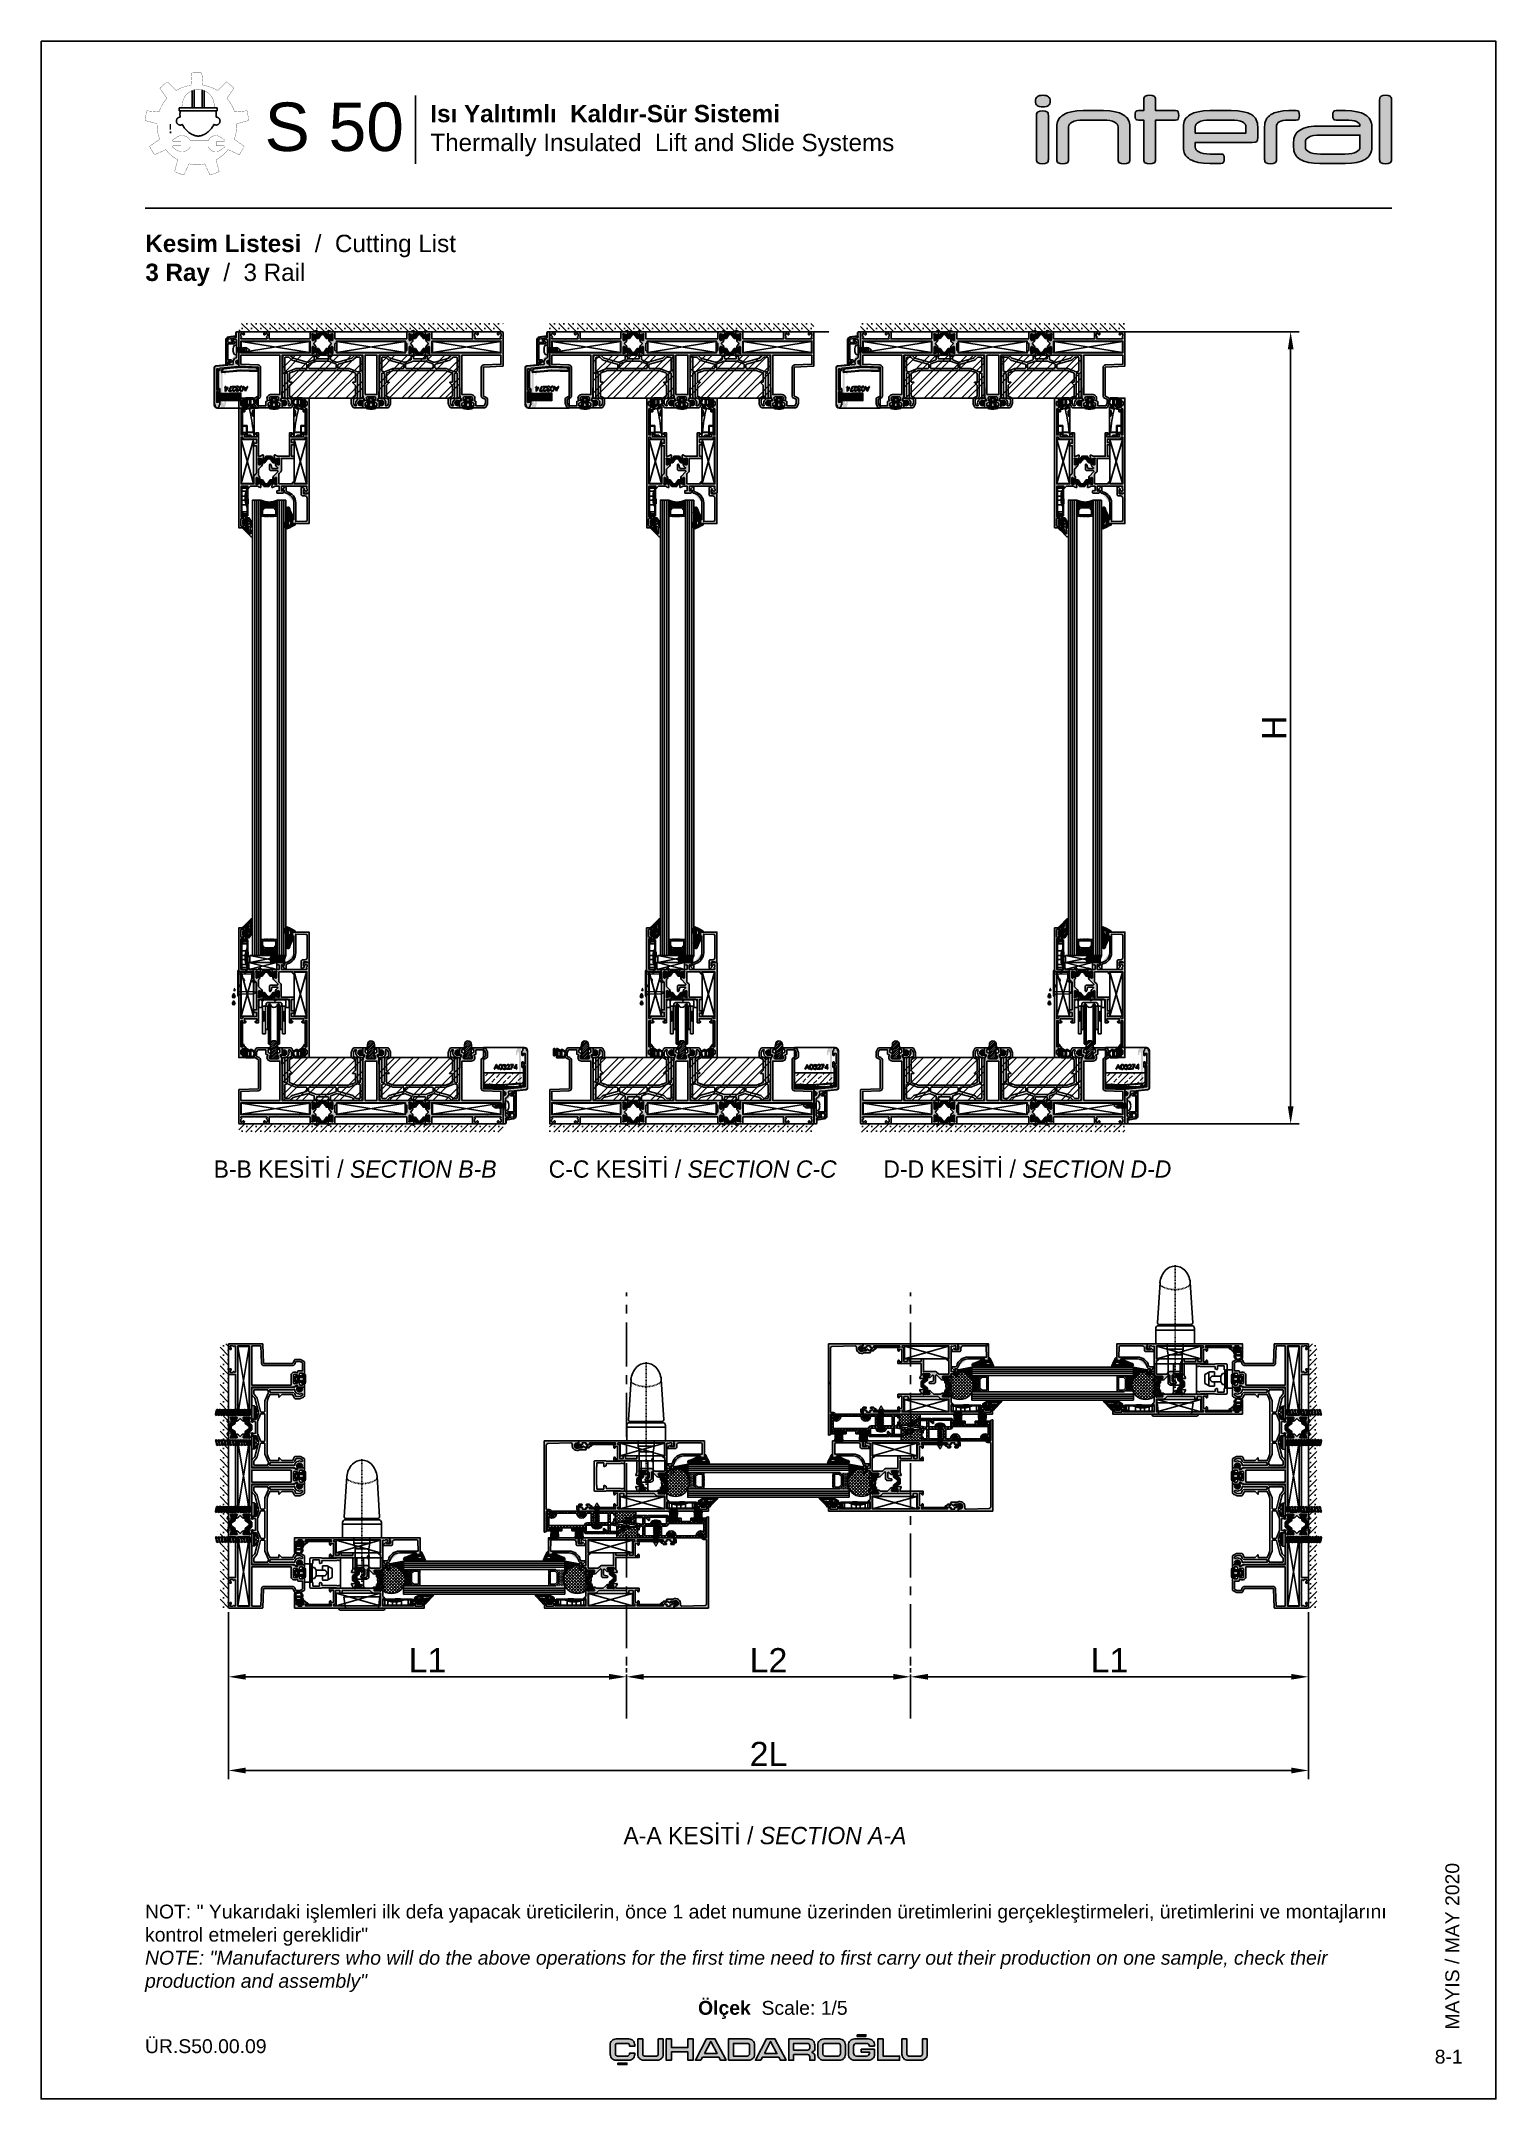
# Model space of a CAD drawing. Header units: millimetres. Extents: x 221 to 2771, y 196 to 840.
# Drawn here: x 461.3 to 671.3, y 542.6 to 839.6 of the extents above; entities that cross this region are included whole.
import ezdxf

# ---------------------------------------------------------------- set-up
doc = ezdxf.new("R2010")
doc.units = ezdxf.units.MM
doc.header["$PDMODE"] = 1
for name, pattern in [('AUSGEZOGEN', [0]), ('CENTER', [50.8, 31.75, -6.35, 6.35, -6.35]), ('PUNKT', [0.25, 0, -0.25]), ('STRICHPUNKT', [1, 0.5, -0.25, 0, -0.25])]:
    doc.linetypes.add(name, pattern=pattern)
for name, color, linetype in [('1', 7, 'Continuous'), ('Aksesuar', 7, 'Continuous'), ('ALUMINIUM', 252, 'Continuous'), ('ANTET', 7, 'Continuous'), ('antet_k', 7, 'Continuous'), ('Dimension', 7, 'AUSGEZOGEN'), ('Layer1', 7, 'Continuous'), ('ORIG', 7, 'AUSGEZOGEN'), ('PROFIL', 7, 'Continuous'), ('yazı_numara_k', 21, 'Continuous')]:
    doc.layers.add(name, color=color, linetype=linetype)
doc.layers.add('AM_0N', color=7, linetype='Continuous', lineweight=50)
doc.layers.add('TABLO', color=7, linetype='Continuous', lineweight=15)
doc.styles.add('SLDTEXTSTYLE5', font='ariali.ttf', dxfattribs={"width": 0.948})
doc.styles.get("Standard").update_dxf_attribs({"font": 'arial.ttf'})
doc.dimstyles.new('ISO-25$0', dxfattribs={"dimtxt": 2.5, "dimasz": 2.5, "dimexe": 1.25, "dimexo": 0.625, "dimtad": 1, "dimdec": 1, "dimtxsty": 'Standard', "dimcen": 2.5, "dimadec": 0, "dimazin": 0, "dimtfac": 1, "dimtdec": 1, "dimtmove": 0, "dimatfit": 3, "dimfxl": 1, "dimarcsym": 0})
pattern_1 = [(45, (-47.33466, 474.97554), (-0.067351921, 0.067351921), []), (135, (-47.33466, 474.97554), (-0.067351921, -0.067351921), [])]
pattern_2 = [(225, (1138.94681, 776.05263), (0.067351921, -0.067351921), []), (315, (1138.94681, 776.05263), (0.067351921, 0.067351921), [])]
pattern_3 = [(45, (-6.31179, 488.97554), (-0.067351921, 0.067351921), []), (135, (-6.31179, 488.97554), (-0.067351921, -0.067351921), [])]
pattern_4 = [(225, (1179.96968, 790.05263), (0.067351921, -0.067351921), []), (315, (1179.96968, 790.05263), (0.067351921, 0.067351921), [])]

msp = doc.modelspace()

# ---------------------------------------------------------------- texts
at = {"color": 7, "linetype": 'Continuous', "lineweight": 0, "char_height": 2.5, "attachment_point": 2, "style": 'SLDTEXTSTYLE5'}
for s, insert in [('{\\fArial|b0|i0|c1|p34;B-B KESİTİ / \\fArial|b0|i1|c1|p34;SECTION B-B}', (506.638, 678.067)), ('{\\fArial|b0|i0|c1|p34;C-C KESİTİ / \\fArial|b0|i1|c1|p34;SECTION C-C}', (555.368, 678.067)), ('{\\fArial|b0|i0|c1|p34;D-D KESİTİ / \\fArial|b0|i1|c1|p34;SECTION D-D}', (603.681, 678.067)), ('{\\fArial|b0|i0|c1|p34;A-A KESİTİ / \\fArial|b0|i1|c1|p34;SECTION A-A}', (565.802, 581.872))]:
    msp.add_mtext(s, dxfattribs=dict(at, insert=insert))
at = {"insert": (664.026, 552.601), "char_height": 2, "width": 44.87301, "attachment_point": 1, "rotation": 90}
msp.add_mtext('{\\fArial Unicode MS|b0|i0|c0|p34;{\\C7;MAYIS / MAY 2020}}', dxfattribs=at)
at = {"color": 7, "transparency": 33554687, "insert": (476.316, 570.647), "char_height": 2, "width": 180.5218, "attachment_point": 1}
msp.add_mtext('{\\fArial|b0|i0|c1|p0;{\\C256;NOT: " Yukarıdaki işlemleri ilk defa yapacak üreticilerin, önce 1 adet numune üzerinden üretimlerini gerçekleştirmeleri, üretimlerini ve montajlarını kontrol etmeleri gereklidir"\\P\\fArial|b0|i1|c1|p0;NOTE: "Manufacturers who will do the above operations for the first time need to first carry out their production on one sample, check their production and assembly"}}', dxfattribs=at)
at = {"insert": (556.151, 556.75), "char_height": 2, "attachment_point": 1}
msp.add_mtext('{\\fArial Unicode MS|b1|i0|c162|p34;{\\C7;Ölçek\\fArial Unicode MS|b0|i0|c162|p34;  Scale: 1/5}}', dxfattribs=at)
at = {"insert": (666.529, 549.705), "char_height": 2, "width": 4.43689, "attachment_point": 3}
msp.add_mtext('{\\fArial Unicode MS|b0|i0|c0|p0;\\C7;8-1}', dxfattribs=at)
at = {"layer": 'yazı_numara_k', "color": 7, "insert": (476.363, 811.67), "char_height": 2.5, "attachment_point": 1}
msp.add_mtext('{\\fArial Unicode MS|b1|i0|c162|p34;Kesim Listesi  \\fArial Unicode MS|b0|i0|c162|p34;/  Cutting List\\P\\fArial Unicode MS|b1|i0|c162|p34;3 Ray  \\fArial Unicode MS|b0|i0|c162|p34;/  3 Rail}', dxfattribs=at)

# ---------------------------------------------------------------- blocks, each defined once
blk = doc.blocks.new('Rev.No.1A')
at = {"insert": (-570.02, 4668.22), "char_height": 2, "width": 54.4479, "attachment_point": 1}
blk.add_mtext('{\\C7;ÜR.S50.00.09}', dxfattribs=at)
blk = doc.blocks.new('S1.A')
at = {"color": 252}
blk.add_lwpolyline([(2269.17, -494.13), (2269.17, -791.13), (2479.17, -791.13), (2479.17, -494.13)], close=True, dxfattribs=at)
blk.add_blockref('Rev.No.1A', (2854.18, -5450.74))
blk = doc.blocks.new('Üretim katalogu sembol-1')
at = {"true_color": 0xfed100}
h = blk.add_hatch(color=40, dxfattribs=at)
h.dxf.hatch_style = 1
h.paths.add_polyline_path([(1565.7, 1465.6), (1566.8, 1465.6), (1566.8, 1470.1), (1565.7, 1470.1)])
h.paths.add_polyline_path([(1565.7, 1462.7), (1566.8, 1462.7), (1566.8, 1464), (1565.7, 1464)])
at = {"color": 0, "linetype": 'CENTER', "ltscale": 12}
for p, q in [((1583.7, 1483), (1583.7, 1496.8)), ((1585.3, 1483), (1585.3, 1497.3)), ((1591.7, 1483), (1591.7, 1497.3)), ((1593.3, 1483), (1593.3, 1496.8)), ((1573.2, 1483), (1603.8, 1483)), ((1573.2, 1483), (1573.2, 1480.6)), ((1603.8, 1480.6), (1573.2, 1480.6)), ((1603.8, 1483), (1603.8, 1480.6))]:
    blk.add_line(p, q, dxfattribs=at)
at = {"color": 0, "linetype": 'CENTER', "lineweight": -2, "ltscale": 12, "const_width": 0.2}
for points in [[(1563.9, 1503.8, 0.047521), (1557.8, 1498.7)], [(1582.7, 1501.1, 0.099576), (1570.8, 1496.8)], [(1591.4, 1510.9, 0.047521), (1583.5, 1510.9)], [(1604.1, 1496.8, 0.099576), (1592.3, 1501.1)], [(1617.1, 1498.7, 0.047521), (1611.1, 1503.8)], [(1563.4, 1490.6, 0.099576), (1557.1, 1479.7)], [(1617.8, 1479.7, 0.099576), (1611.5, 1490.6)], [(1547.4, 1480.6, 0.047521), (1546, 1472.8)], [(1555.5, 1470.3, 0.099576), (1557.7, 1457.8)], [(1617.3, 1457.8, 0.099576), (1619.5, 1470.3)], [(1628.9, 1472.8, 0.047521), (1627.6, 1480.6)], [(1549.6, 1452.2, 0.047521), (1553.6, 1445.4)], [(1621.4, 1445.4, 0.047521), (1625.3, 1452.2)], [(1562.5, 1449.5, 0.099576), (1572.1, 1441.4)], [(1581.2, 1438.1, 0.099576), (1593.8, 1438.1)], [(1602.8, 1441.4, 0.099576), (1612.5, 1449.5)], [(1569.6, 1431.9, 0.047521), (1577, 1429.2)], [(1597.9, 1429.2, 0.047521), (1605.3, 1431.9)]]:
    blk.add_lwpolyline(points, format="xyb", dxfattribs=at)
for points in [[(1570.8, 1496.8), (1563.9, 1503.8)], [(1582.7, 1501.1), (1583.5, 1510.9)], [(1592.3, 1501.1), (1591.4, 1510.9)], [(1604.1, 1496.8), (1611.1, 1503.8)], [(1563.4, 1490.6), (1557.8, 1498.7)], [(1611.5, 1490.6), (1617.1, 1498.7)], [(1555.5, 1470.3), (1546, 1472.8)], [(1557.1, 1479.7), (1547.4, 1480.6)], [(1617.8, 1479.7), (1627.6, 1480.6)], [(1619.5, 1470.3), (1628.9, 1472.8)], [(1557.7, 1457.8), (1549.6, 1452.2)], [(1617.3, 1457.8), (1625.3, 1452.2)], [(1562.5, 1449.5), (1553.6, 1445.4)], [(1572.1, 1441.4), (1569.6, 1431.9)], [(1581.2, 1438.1), (1577, 1429.2)], [(1593.8, 1438.1), (1597.9, 1429.2)], [(1602.8, 1441.4), (1605.3, 1431.9)], [(1612.5, 1449.5), (1621.4, 1445.4)]]:
    blk.add_lwpolyline(points, dxfattribs=at)
at = {"color": 0, "linetype": 'CENTER', "ltscale": 12, "const_width": 0.2}
for points in [[(1588.5, 1497.7, 0.408893), (1575.7, 1485.1, -0.281899), (1574.2, 1483)], [(1588.5, 1497.7, -0.408893), (1601.3, 1485.1, 0.281899), (1602.8, 1483)]]:
    blk.add_lwpolyline(points, format="xyb", dxfattribs=at)
at = {"color": 40, "true_color": 0xfed100, "const_width": 0.2}
blk.add_lwpolyline([(1565.7, 1464), (1566.8, 1464), (1566.8, 1462.7), (1565.7, 1462.7)], close=True, dxfattribs=at)
at = {"color": 0, "linetype": 'CENTER', "ltscale": 12, "const_width": 0.2}
blk.add_lwpolyline([(1574.7, 1456), (1568.7, 1456, -0.414214), (1568.1, 1456.7), (1568.1, 1456.9, -0.248554), (1568.3, 1457.4), (1570.8, 1459.1, -0.475864), (1582.2, 1456.6), (1596.5, 1456.6, -0.519094), (1606.9, 1459.1), (1609.4, 1457.4, -0.248554), (1609.7, 1456.9), (1609.7, 1456.7, -0.414214), (1609, 1456), (1603.1, 1456), (1603.1, 1452.5), (1609, 1452.5, -0.414214), (1609.7, 1451.9), (1609.7, 1451.7, -0.248554), (1609.4, 1451.1), (1606.9, 1449.5, -0.519094), (1596.5, 1451.9), (1582.2, 1451.9, -0.475864), (1570.8, 1449.5), (1568.3, 1451.1, -0.248554), (1568.1, 1451.7), (1568.1, 1451.9, -0.414214), (1568.7, 1452.5), (1574.7, 1452.5)], format="xyb", close=True, dxfattribs=at)
at = {"color": 0, "linetype": 'CENTER', "ltscale": 12}
for centre, radius, start, end in [((1574.2, 1472.4), 3.2, 91.7372, 301.3307), ((1592, 1477.7), 18.1, 170.7928, 186.6972), ((1592, 1477.7), 18.1, 206.3707, 245.0967), ((1584.9, 1477.7), 18.1, 294.9033, 333.6293), ((1602.8, 1472.4), 3.2, 238.6693, 88.2628), ((1584.9, 1477.7), 18.1, 353.3028, 9.2072), ((1588.5, 1470), 9.6, 245.0967, 294.9033)]:
    blk.add_arc(centre, radius, start, end, dxfattribs=at)
blk = doc.blocks.new('İnteral Logo - 2D')
at = {"layer": 'PROFIL', "ltscale": 10}
h = blk.add_hatch(color=7, dxfattribs=at)
h.paths.add_polyline_path([(2732.47, 1117.8), (2732.47, 1124.16), (2732.45, 1124.34), (2732.41, 1124.48), (2732.35, 1124.6), (2732.25, 1124.67), (2731.98, 1124.76), (2731.61, 1124.79), (2731.23, 1124.76), (2730.97, 1124.67), (2730.87, 1124.6), (2730.81, 1124.48), (2730.77, 1124.34), (2730.76, 1124.16), (2730.76, 1117.8), (2730.77, 1117.62), (2730.81, 1117.48), (2730.87, 1117.36), (2730.97, 1117.29), (2731.23, 1117.2), (2731.61, 1117.17), (2731.98, 1117.2), (2732.25, 1117.29), (2732.35, 1117.36), (2732.41, 1117.48), (2732.45, 1117.62)])
h.paths.add_polyline_path([(2732.72, 1126.21), (2732.71, 1126.41), (2732.66, 1126.58), (2732.58, 1126.73), (2732.47, 1126.84), (2732.33, 1126.93), (2732.15, 1127), (2731.92, 1127.03), (2731.66, 1127.05), (2731.4, 1127.03), (2731.17, 1127), (2730.99, 1126.93), (2730.84, 1126.84), (2730.73, 1126.73), (2730.66, 1126.58), (2730.61, 1126.41), (2730.59, 1126.21), (2730.61, 1126.01), (2730.66, 1125.84), (2730.73, 1125.69), (2730.84, 1125.58), (2730.99, 1125.49), (2731.17, 1125.42), (2731.4, 1125.39), (2731.66, 1125.37), (2731.92, 1125.39), (2732.15, 1125.42), (2732.33, 1125.49), (2732.47, 1125.58), (2732.58, 1125.69), (2732.66, 1125.84), (2732.71, 1126.01)])
for points in [[(2751.25, 1123.85), (2751.27, 1124.15), (2751.25, 1124.44), (2751.18, 1124.66), (2751.13, 1124.74), (2751.04, 1124.79), (2750.79, 1124.84), (2747.94, 1124.84), (2747.94, 1126.41), (2747.93, 1126.59), (2747.89, 1126.74), (2747.82, 1126.85), (2747.73, 1126.92), (2747.46, 1127.02), (2747.08, 1127.05), (2746.7, 1127.02), (2746.44, 1126.92), (2746.35, 1126.85), (2746.28, 1126.74), (2746.24, 1126.59), (2746.23, 1126.41), (2746.23, 1124.84), (2745.46, 1124.84), (2745.21, 1124.79), (2745.12, 1124.74), (2745.06, 1124.66), (2745, 1124.44), (2744.98, 1124.15), (2745, 1123.85), (2745.06, 1123.64), (2745.12, 1123.57), (2745.21, 1123.52), (2745.46, 1123.47), (2746.23, 1123.47), (2746.23, 1117.8), (2746.24, 1117.62), (2746.28, 1117.48), (2746.35, 1117.36), (2746.44, 1117.29), (2746.7, 1117.2), (2747.08, 1117.17), (2747.46, 1117.2), (2747.73, 1117.29), (2747.82, 1117.36), (2747.89, 1117.48), (2747.93, 1117.62), (2747.94, 1117.8), (2747.94, 1123.47), (2750.79, 1123.47), (2751.04, 1123.52), (2751.13, 1123.57), (2751.18, 1123.64)], [(2743.86, 1123.73), (2743.7, 1123.92), (2743.51, 1124.09), (2743.28, 1124.25), (2743.03, 1124.39), (2742.75, 1124.51), (2742.09, 1124.69), (2741.32, 1124.8), (2740.42, 1124.84), (2737.48, 1124.84), (2736.59, 1124.8), (2735.81, 1124.69), (2735.16, 1124.51), (2734.87, 1124.39), (2734.62, 1124.25), (2734.4, 1124.09), (2734.2, 1123.92), (2734.04, 1123.73), (2733.91, 1123.52), (2733.8, 1123.29), (2733.73, 1123.04), (2733.68, 1122.77), (2733.67, 1122.49), (2733.67, 1117.8), (2733.68, 1117.62), (2733.72, 1117.48), (2733.79, 1117.36), (2733.88, 1117.29), (2734.14, 1117.2), (2734.52, 1117.17), (2734.89, 1117.2), (2735.16, 1117.29), (2735.26, 1117.36), (2735.33, 1117.48), (2735.37, 1117.62), (2735.38, 1117.8), (2735.38, 1122.49), (2735.41, 1122.69), (2735.51, 1122.87), (2735.67, 1123.04), (2735.89, 1123.19), (2736.19, 1123.31), (2736.56, 1123.4), (2737.01, 1123.46), (2737.54, 1123.47), (2740.37, 1123.47), (2740.89, 1123.46), (2741.34, 1123.4), (2741.72, 1123.31), (2742.01, 1123.19), (2742.24, 1123.04), (2742.4, 1122.87), (2742.49, 1122.69), (2742.52, 1122.49), (2742.52, 1117.8), (2742.54, 1117.62), (2742.58, 1117.48), (2742.64, 1117.36), (2742.73, 1117.29), (2743, 1117.2), (2743.37, 1117.17), (2743.75, 1117.2), (2744.02, 1117.29), (2744.11, 1117.36), (2744.18, 1117.48), (2744.22, 1117.62), (2744.24, 1117.8), (2744.24, 1122.49), (2744.22, 1122.77), (2744.18, 1123.04), (2744.1, 1123.29), (2744, 1123.52)], [(2768.68, 1123.85), (2768.7, 1124.15), (2768.68, 1124.44), (2768.61, 1124.66), (2768.55, 1124.74), (2768.47, 1124.79), (2768.21, 1124.84), (2767.16, 1124.84), (2766.36, 1124.8), (2765.67, 1124.69), (2765.07, 1124.51), (2764.81, 1124.39), (2764.57, 1124.26), (2764.36, 1124.1), (2764.18, 1123.93), (2764.02, 1123.74), (2763.9, 1123.53), (2763.8, 1123.3), (2763.73, 1123.05), (2763.69, 1122.79), (2763.67, 1122.5), (2763.67, 1117.8), (2763.69, 1117.62), (2763.72, 1117.48), (2763.79, 1117.36), (2763.88, 1117.29), (2764.15, 1117.2), (2764.52, 1117.17), (2764.9, 1117.2), (2765.17, 1117.29), (2765.26, 1117.36), (2765.33, 1117.48), (2765.37, 1117.62), (2765.38, 1117.8), (2765.38, 1122.5), (2765.41, 1122.72), (2765.48, 1122.91), (2765.6, 1123.08), (2765.78, 1123.22), (2766.01, 1123.33), (2766.32, 1123.41), (2766.7, 1123.46), (2767.16, 1123.47), (2768.21, 1123.47), (2768.47, 1123.52), (2768.55, 1123.57), (2768.61, 1123.64)]]:
    blk.add_hatch(color=7, dxfattribs=at).paths.add_polyline_path(points)
at = {"layer": 'PROFIL', "ltscale": 10, "true_color": 0xfed100}
blk.add_hatch(color=40, dxfattribs=at).paths.add_polyline_path([(2781.99, 1117.8), (2781.99, 1126.41), (2781.98, 1126.59), (2781.94, 1126.74), (2781.87, 1126.85), (2781.78, 1126.92), (2781.51, 1127.02), (2781.13, 1127.05), (2780.75, 1127.02), (2780.49, 1126.92), (2780.4, 1126.85), (2780.33, 1126.74), (2780.29, 1126.59), (2780.28, 1126.41), (2780.28, 1117.8), (2780.29, 1117.62), (2780.33, 1117.48), (2780.4, 1117.36), (2780.49, 1117.29), (2780.75, 1117.2), (2781.13, 1117.17), (2781.51, 1117.2), (2781.78, 1117.29), (2781.87, 1117.36), (2781.94, 1117.48), (2781.98, 1117.62)])
at = {"layer": 'PROFIL', "ltscale": 10}
h = blk.add_hatch(color=7, dxfattribs=at)
h.paths.add_polyline_path([(2762, 1124.1), (2761.79, 1124.26), (2761.55, 1124.39), (2761.27, 1124.51), (2760.61, 1124.69), (2759.81, 1124.8), (2758.87, 1124.84), (2755.76, 1124.84), (2754.87, 1124.8), (2754.09, 1124.69), (2753.44, 1124.51), (2753.15, 1124.39), (2752.9, 1124.25), (2752.68, 1124.09), (2752.48, 1123.92), (2752.32, 1123.73), (2752.18, 1123.52), (2752.08, 1123.29), (2752.01, 1123.04), (2751.96, 1122.77), (2751.95, 1122.49), (2751.95, 1119.56), (2751.96, 1119.28), (2752.01, 1119.02), (2752.08, 1118.77), (2752.18, 1118.54), (2752.32, 1118.33), (2752.48, 1118.14), (2752.68, 1117.96), (2752.9, 1117.81), (2753.15, 1117.67), (2753.44, 1117.55), (2754.09, 1117.37), (2754.87, 1117.26), (2755.76, 1117.22), (2757.36, 1117.22), (2757.62, 1117.26), (2757.7, 1117.32), (2757.76, 1117.39), (2757.83, 1117.61), (2757.85, 1117.91), (2757.83, 1118.2), (2757.76, 1118.41), (2757.7, 1118.49), (2757.62, 1118.54), (2757.36, 1118.58), (2755.81, 1118.58), (2755.29, 1118.6), (2754.84, 1118.65), (2754.46, 1118.74), (2754.17, 1118.87), (2753.95, 1119.02), (2753.79, 1119.19), (2753.69, 1119.37), (2753.66, 1119.56), (2753.66, 1120.25), (2761.88, 1120.25), (2762.3, 1120.29), (2762.44, 1120.34), (2762.54, 1120.4), (2762.61, 1120.49), (2762.65, 1120.61), (2762.69, 1120.94), (2762.69, 1122.49), (2762.67, 1122.78), (2762.63, 1123.04), (2762.56, 1123.29), (2762.46, 1123.52), (2762.34, 1123.74), (2762.18, 1123.93)])
h.paths.add_polyline_path([(2753.66, 1121.59), (2753.66, 1122.49), (2753.69, 1122.69), (2753.79, 1122.87), (2753.95, 1123.04), (2754.17, 1123.19), (2754.46, 1123.31), (2754.84, 1123.4), (2755.29, 1123.46), (2755.81, 1123.47), (2758.82, 1123.47), (2759.35, 1123.46), (2759.81, 1123.41), (2760.18, 1123.33), (2760.47, 1123.22), (2760.69, 1123.08), (2760.85, 1122.91), (2760.95, 1122.71), (2760.98, 1122.49), (2760.98, 1121.59)], flags=16)
at = {"layer": 'PROFIL', "ltscale": 10, "true_color": 0xfed100}
h = blk.add_hatch(color=40, dxfattribs=at)
h.paths.add_polyline_path([(2779.15, 1119.56), (2779.15, 1122.49), (2779.13, 1122.77), (2779.09, 1123.04), (2779.01, 1123.29), (2778.91, 1123.52), (2778.78, 1123.73), (2778.61, 1123.92), (2778.42, 1124.09), (2778.19, 1124.25), (2777.94, 1124.39), (2777.66, 1124.51), (2777, 1124.69), (2776.23, 1124.8), (2775.33, 1124.84), (2774.01, 1124.84), (2773.76, 1124.79), (2773.67, 1124.74), (2773.61, 1124.67), (2773.54, 1124.45), (2773.51, 1124.15), (2773.54, 1123.85), (2773.61, 1123.64), (2773.67, 1123.57), (2773.76, 1123.52), (2774.01, 1123.47), (2775.28, 1123.47), (2775.81, 1123.46), (2776.27, 1123.42), (2776.64, 1123.35), (2776.93, 1123.25), (2777.15, 1123.13), (2777.31, 1122.99), (2777.4, 1122.82), (2777.44, 1122.64), (2777.44, 1122.62), (2771.67, 1122.62), (2770.77, 1122.59), (2770, 1122.48), (2769.34, 1122.29), (2769.06, 1122.18), (2768.81, 1122.04), (2768.58, 1121.88), (2768.39, 1121.71), (2768.22, 1121.52), (2768.09, 1121.31), (2767.99, 1121.08), (2767.91, 1120.83), (2767.87, 1120.56), (2767.85, 1120.28), (2767.85, 1119.56), (2767.87, 1119.28), (2767.91, 1119.02), (2767.99, 1118.77), (2768.09, 1118.54), (2768.22, 1118.33), (2768.39, 1118.14), (2768.58, 1117.96), (2768.81, 1117.81), (2769.06, 1117.67), (2769.34, 1117.55), (2770, 1117.37), (2770.77, 1117.26), (2771.67, 1117.22), (2775.33, 1117.22), (2776.23, 1117.26), (2777, 1117.37), (2777.66, 1117.55), (2777.94, 1117.67), (2778.19, 1117.81), (2778.42, 1117.96), (2778.61, 1118.14), (2778.78, 1118.33), (2778.91, 1118.54), (2779.01, 1118.77), (2779.09, 1119.02), (2779.13, 1119.28)])
h.paths.add_polyline_path([(2769.56, 1119.56), (2769.56, 1120.33), (2769.6, 1120.53), (2769.69, 1120.72), (2769.85, 1120.88), (2770.08, 1121.03), (2770.37, 1121.16), (2770.74, 1121.25), (2771.19, 1121.3), (2771.72, 1121.32), (2777.44, 1121.32), (2777.44, 1119.56), (2777.4, 1119.37), (2777.31, 1119.19), (2777.15, 1119.02), (2776.92, 1118.87), (2776.63, 1118.74), (2776.26, 1118.65), (2775.81, 1118.6), (2775.28, 1118.58), (2771.72, 1118.58), (2771.19, 1118.6), (2770.74, 1118.65), (2770.37, 1118.74), (2770.08, 1118.87), (2769.85, 1119.02), (2769.69, 1119.19), (2769.6, 1119.37)], flags=16)
at = {"layer": 'PROFIL', "color": 7, "ltscale": 10}
for points in [[(2732.72, 1126.21), (2732.71, 1126.41), (2732.66, 1126.58), (2732.58, 1126.73), (2732.47, 1126.84), (2732.33, 1126.93), (2732.15, 1127), (2731.92, 1127.03), (2731.66, 1127.05), (2731.4, 1127.03), (2731.17, 1127), (2730.99, 1126.93), (2730.84, 1126.84), (2730.73, 1126.73), (2730.66, 1126.58), (2730.61, 1126.41), (2730.59, 1126.21), (2730.61, 1126.01), (2730.66, 1125.84), (2730.73, 1125.69), (2730.84, 1125.58), (2730.99, 1125.49), (2731.17, 1125.42), (2731.4, 1125.39), (2731.66, 1125.37), (2731.92, 1125.39), (2732.15, 1125.42), (2732.33, 1125.49), (2732.47, 1125.58), (2732.58, 1125.69), (2732.66, 1125.84), (2732.71, 1126.01)], [(2751.25, 1123.85), (2751.27, 1124.15), (2751.25, 1124.44), (2751.18, 1124.66), (2751.13, 1124.74), (2751.04, 1124.79), (2750.79, 1124.84), (2747.94, 1124.84), (2747.94, 1126.41), (2747.93, 1126.59), (2747.89, 1126.74), (2747.82, 1126.85), (2747.73, 1126.92), (2747.46, 1127.02), (2747.08, 1127.05), (2746.7, 1127.02), (2746.44, 1126.92), (2746.35, 1126.85), (2746.28, 1126.74), (2746.24, 1126.59), (2746.23, 1126.41), (2746.23, 1124.84), (2745.46, 1124.84), (2745.21, 1124.79), (2745.12, 1124.74), (2745.06, 1124.66), (2745, 1124.44), (2744.98, 1124.15), (2745, 1123.85), (2745.06, 1123.64), (2745.12, 1123.57), (2745.21, 1123.52), (2745.46, 1123.47), (2746.23, 1123.47), (2746.23, 1117.8), (2746.24, 1117.62), (2746.28, 1117.48), (2746.35, 1117.36), (2746.44, 1117.29), (2746.7, 1117.2), (2747.08, 1117.17), (2747.46, 1117.2), (2747.73, 1117.29), (2747.82, 1117.36), (2747.89, 1117.48), (2747.93, 1117.62), (2747.94, 1117.8), (2747.94, 1123.47), (2750.79, 1123.47), (2751.04, 1123.52), (2751.13, 1123.57), (2751.18, 1123.64)], [(2732.47, 1117.8), (2732.47, 1124.16), (2732.45, 1124.34), (2732.41, 1124.48), (2732.35, 1124.6), (2732.25, 1124.67), (2731.98, 1124.76), (2731.61, 1124.79), (2731.23, 1124.76), (2730.97, 1124.67), (2730.87, 1124.6), (2730.81, 1124.48), (2730.77, 1124.34), (2730.76, 1124.16), (2730.76, 1117.8), (2730.77, 1117.62), (2730.81, 1117.48), (2730.87, 1117.36), (2730.97, 1117.29), (2731.23, 1117.2), (2731.61, 1117.17), (2731.98, 1117.2), (2732.25, 1117.29), (2732.35, 1117.36), (2732.41, 1117.48), (2732.45, 1117.62)], [(2743.86, 1123.73), (2743.7, 1123.92), (2743.51, 1124.09), (2743.28, 1124.25), (2743.03, 1124.39), (2742.75, 1124.51), (2742.09, 1124.69), (2741.32, 1124.8), (2740.42, 1124.84), (2737.48, 1124.84), (2736.59, 1124.8), (2735.81, 1124.69), (2735.16, 1124.51), (2734.87, 1124.39), (2734.62, 1124.25), (2734.4, 1124.09), (2734.2, 1123.92), (2734.04, 1123.73), (2733.91, 1123.52), (2733.8, 1123.29), (2733.73, 1123.04), (2733.68, 1122.77), (2733.67, 1122.49), (2733.67, 1117.8), (2733.68, 1117.62), (2733.72, 1117.48), (2733.79, 1117.36), (2733.88, 1117.29), (2734.14, 1117.2), (2734.52, 1117.17), (2734.89, 1117.2), (2735.16, 1117.29), (2735.26, 1117.36), (2735.33, 1117.48), (2735.37, 1117.62), (2735.38, 1117.8), (2735.38, 1122.49), (2735.41, 1122.69), (2735.51, 1122.87), (2735.67, 1123.04), (2735.89, 1123.19), (2736.19, 1123.31), (2736.56, 1123.4), (2737.01, 1123.46), (2737.54, 1123.47), (2740.37, 1123.47), (2740.89, 1123.46), (2741.34, 1123.4), (2741.72, 1123.31), (2742.01, 1123.19), (2742.24, 1123.04), (2742.4, 1122.87), (2742.49, 1122.69), (2742.52, 1122.49), (2742.52, 1117.8), (2742.54, 1117.62), (2742.58, 1117.48), (2742.64, 1117.36), (2742.73, 1117.29), (2743, 1117.2), (2743.37, 1117.17), (2743.75, 1117.2), (2744.02, 1117.29), (2744.11, 1117.36), (2744.18, 1117.48), (2744.22, 1117.62), (2744.24, 1117.8), (2744.24, 1122.49), (2744.22, 1122.77), (2744.18, 1123.04), (2744.1, 1123.29), (2744, 1123.52)], [(2762, 1124.1), (2761.79, 1124.26), (2761.55, 1124.39), (2761.27, 1124.51), (2760.61, 1124.69), (2759.81, 1124.8), (2758.87, 1124.84), (2755.76, 1124.84), (2754.87, 1124.8), (2754.09, 1124.69), (2753.44, 1124.51), (2753.15, 1124.39), (2752.9, 1124.25), (2752.68, 1124.09), (2752.48, 1123.92), (2752.32, 1123.73), (2752.18, 1123.52), (2752.08, 1123.29), (2752.01, 1123.04), (2751.96, 1122.77), (2751.95, 1122.49), (2751.95, 1119.56), (2751.96, 1119.28), (2752.01, 1119.02), (2752.08, 1118.77), (2752.18, 1118.54), (2752.32, 1118.33), (2752.48, 1118.14), (2752.68, 1117.96), (2752.9, 1117.81), (2753.15, 1117.67), (2753.44, 1117.55), (2754.09, 1117.37), (2754.87, 1117.26), (2755.76, 1117.22), (2757.36, 1117.22), (2757.62, 1117.26), (2757.7, 1117.32), (2757.76, 1117.39), (2757.83, 1117.61), (2757.85, 1117.91), (2757.83, 1118.2), (2757.76, 1118.41), (2757.7, 1118.49), (2757.62, 1118.54), (2757.36, 1118.58), (2755.81, 1118.58), (2755.29, 1118.6), (2754.84, 1118.65), (2754.46, 1118.74), (2754.17, 1118.87), (2753.95, 1119.02), (2753.79, 1119.19), (2753.69, 1119.37), (2753.66, 1119.56), (2753.66, 1120.25), (2761.88, 1120.25), (2762.3, 1120.29), (2762.44, 1120.34), (2762.54, 1120.4), (2762.61, 1120.49), (2762.65, 1120.61), (2762.69, 1120.94), (2762.69, 1122.49), (2762.67, 1122.78), (2762.63, 1123.04), (2762.56, 1123.29), (2762.46, 1123.52), (2762.34, 1123.74), (2762.18, 1123.93)], [(2753.66, 1121.59), (2753.66, 1122.49), (2753.69, 1122.69), (2753.79, 1122.87), (2753.95, 1123.04), (2754.17, 1123.19), (2754.46, 1123.31), (2754.84, 1123.4), (2755.29, 1123.46), (2755.81, 1123.47), (2758.82, 1123.47), (2759.35, 1123.46), (2759.81, 1123.41), (2760.18, 1123.33), (2760.47, 1123.22), (2760.69, 1123.08), (2760.85, 1122.91), (2760.95, 1122.71), (2760.98, 1122.49), (2760.98, 1121.59)], [(2768.68, 1123.85), (2768.7, 1124.15), (2768.68, 1124.44), (2768.61, 1124.66), (2768.55, 1124.74), (2768.47, 1124.79), (2768.21, 1124.84), (2767.16, 1124.84), (2766.36, 1124.8), (2765.67, 1124.69), (2765.07, 1124.51), (2764.81, 1124.39), (2764.57, 1124.26), (2764.36, 1124.1), (2764.18, 1123.93), (2764.02, 1123.74), (2763.9, 1123.53), (2763.8, 1123.3), (2763.73, 1123.05), (2763.69, 1122.79), (2763.67, 1122.5), (2763.67, 1117.8), (2763.69, 1117.62), (2763.72, 1117.48), (2763.79, 1117.36), (2763.88, 1117.29), (2764.15, 1117.2), (2764.52, 1117.17), (2764.9, 1117.2), (2765.17, 1117.29), (2765.26, 1117.36), (2765.33, 1117.48), (2765.37, 1117.62), (2765.38, 1117.8), (2765.38, 1122.5), (2765.41, 1122.72), (2765.48, 1122.91), (2765.6, 1123.08), (2765.78, 1123.22), (2766.01, 1123.33), (2766.32, 1123.41), (2766.7, 1123.46), (2767.16, 1123.47), (2768.21, 1123.47), (2768.47, 1123.52), (2768.55, 1123.57), (2768.61, 1123.64)]]:
    blk.add_lwpolyline(points, close=True, dxfattribs=at)
at = {"layer": 'PROFIL', "color": 40, "ltscale": 10, "true_color": 0xfed100}
for points in [[(2781.99, 1117.8), (2781.99, 1126.41), (2781.98, 1126.59), (2781.94, 1126.74), (2781.87, 1126.85), (2781.78, 1126.92), (2781.51, 1127.02), (2781.13, 1127.05), (2780.75, 1127.02), (2780.49, 1126.92), (2780.4, 1126.85), (2780.33, 1126.74), (2780.29, 1126.59), (2780.28, 1126.41), (2780.28, 1117.8), (2780.29, 1117.62), (2780.33, 1117.48), (2780.4, 1117.36), (2780.49, 1117.29), (2780.75, 1117.2), (2781.13, 1117.17), (2781.51, 1117.2), (2781.78, 1117.29), (2781.87, 1117.36), (2781.94, 1117.48), (2781.98, 1117.62)], [(2779.15, 1119.56), (2779.15, 1122.49), (2779.13, 1122.77), (2779.09, 1123.04), (2779.01, 1123.29), (2778.91, 1123.52), (2778.78, 1123.73), (2778.61, 1123.92), (2778.42, 1124.09), (2778.19, 1124.25), (2777.94, 1124.39), (2777.66, 1124.51), (2777, 1124.69), (2776.23, 1124.8), (2775.33, 1124.84), (2774.01, 1124.84), (2773.76, 1124.79), (2773.67, 1124.74), (2773.61, 1124.67), (2773.54, 1124.45), (2773.51, 1124.15), (2773.54, 1123.85), (2773.61, 1123.64), (2773.67, 1123.57), (2773.76, 1123.52), (2774.01, 1123.47), (2775.28, 1123.47), (2775.81, 1123.46), (2776.27, 1123.42), (2776.64, 1123.35), (2776.93, 1123.25), (2777.15, 1123.13), (2777.31, 1122.99), (2777.4, 1122.82), (2777.44, 1122.64), (2777.44, 1122.62), (2771.67, 1122.62), (2770.77, 1122.59), (2770, 1122.48), (2769.34, 1122.29), (2769.06, 1122.18), (2768.81, 1122.04), (2768.58, 1121.88), (2768.39, 1121.71), (2768.22, 1121.52), (2768.09, 1121.31), (2767.99, 1121.08), (2767.91, 1120.83), (2767.87, 1120.56), (2767.85, 1120.28), (2767.85, 1119.56), (2767.87, 1119.28), (2767.91, 1119.02), (2767.99, 1118.77), (2768.09, 1118.54), (2768.22, 1118.33), (2768.39, 1118.14), (2768.58, 1117.96), (2768.81, 1117.81), (2769.06, 1117.67), (2769.34, 1117.55), (2770, 1117.37), (2770.77, 1117.26), (2771.67, 1117.22), (2775.33, 1117.22), (2776.23, 1117.26), (2777, 1117.37), (2777.66, 1117.55), (2777.94, 1117.67), (2778.19, 1117.81), (2778.42, 1117.96), (2778.61, 1118.14), (2778.78, 1118.33), (2778.91, 1118.54), (2779.01, 1118.77), (2779.09, 1119.02), (2779.13, 1119.28)], [(2769.56, 1119.56), (2769.56, 1120.33), (2769.6, 1120.53), (2769.69, 1120.72), (2769.85, 1120.88), (2770.08, 1121.03), (2770.37, 1121.16), (2770.74, 1121.25), (2771.19, 1121.3), (2771.72, 1121.32), (2777.44, 1121.32), (2777.44, 1119.56), (2777.4, 1119.37), (2777.31, 1119.19), (2777.15, 1119.02), (2776.92, 1118.87), (2776.63, 1118.74), (2776.26, 1118.65), (2775.81, 1118.6), (2775.28, 1118.58), (2771.72, 1118.58), (2771.19, 1118.6), (2770.74, 1118.65), (2770.37, 1118.74), (2770.08, 1118.87), (2769.85, 1119.02), (2769.69, 1119.19), (2769.6, 1119.37)]]:
    blk.add_lwpolyline(points, close=True, dxfattribs=at)
blk = doc.blocks.new('S.1.B')
blk.add_line((922.44, 1850.82), (922.44, 1840.95))
at = {"color": 7}
blk.add_line((1063.42, 1834.52), (883.42, 1834.52), dxfattribs=at)
at = {"color": 0, "linetype": 'CENTER', "ltscale": 12, "xscale": 0.18014578362, "yscale": 0.18014578362, "zscale": 0.18014578362}
blk.add_blockref('Üretim katalogu sembol-1', (604.93, 1581.87), dxfattribs=at)
at = {"layer": 'yazı_numara_k', "color": 140}
blk.add_blockref('İnteral Logo - 2D', (-1718.64, 723.78), dxfattribs=at)
at = {"width": 80.5608, "attachment_point": 1}
for s, insert, char_height in [('\\pi23.685;{\\fArial Unicode MS|b0|i0|c162|p34;S 50}', (876.99, 1849.79), 7), ('\\pi8.4591;{\\fArial Unicode MS|b1|i0|c162|p34;Isı Yalıtımlı  Kaldır-Sür Sistemi\\fArial Unicode MS|b0|i0|c162|p34;\\PThermally Insulated  Lift and Slide Systems}', (916.15, 1849.44), 2.5)]:
    blk.add_mtext(s, dxfattribs=dict(at, insert=insert, char_height=char_height))
blk = doc.blocks.new('ÇUHADAROĞLU')
at = {"layer": 'ANTET'}
h = blk.add_hatch(color=7, dxfattribs=at)
h.paths.add_polyline_path([(159.1, 19.64, -0.414214), (159.42, 19.96), (160.84, 19.96, -0.414214), (161.16, 19.64), (161.16, 19.54), (161.9, 19.54), (161.9, 19.73, 0.414214), (161.05, 20.59), (159.21, 20.59, 0.414214), (158.36, 19.73), (158.36, 18.36, 0.414214), (159.21, 17.51), (161.05, 17.51, 0.414214), (161.9, 18.36), (161.9, 18.55), (161.16, 18.55), (161.16, 18.46, -0.414214), (160.84, 18.13), (159.42, 18.13, -0.414214), (159.1, 18.46)])
h.paths.add_polyline_path([(159.48, 17.12), (159.48, 16.9), (160.78, 16.9), (160.78, 17.12)])
h.paths.add_polyline_path([(165.15, 17.51, 0.414214), (166, 18.36), (166, 20.59), (165.29, 20.59), (165.29, 18.39, -0.414214), (165.03, 18.13), (163.32, 18.13, -0.414214), (163.06, 18.39), (163.06, 20.59), (162.35, 20.59), (162.35, 18.36, 0.414214), (163.2, 17.51)])
h.paths.add_polyline_path([(167.19, 18.73), (169.58, 18.73), (169.58, 17.51), (170.32, 17.51), (170.32, 20.59), (169.58, 20.59), (169.58, 19.36), (167.19, 19.36), (167.19, 20.59), (166.45, 20.59), (166.45, 17.51), (167.19, 17.51)])
h.paths.add_polyline_path([(170.66, 17.51), (171.46, 17.51), (171.69, 17.95), (174.05, 17.95), (174.29, 17.51), (175.09, 17.51), (173.48, 20.6), (172.27, 20.6)])
h.paths.add_polyline_path([(171.97, 18.49), (172.87, 20.23), (173.78, 18.49)], flags=16)
h.paths.add_polyline_path([(175.43, 17.51), (178.34, 17.51, 0.414214), (179.19, 18.36), (179.19, 19.73, 0.414214), (178.34, 20.59), (175.43, 20.59)])
h.paths.add_polyline_path([(176.14, 19.96), (178.15, 19.96, -0.414214), (178.47, 19.64), (178.47, 18.46, -0.414214), (178.15, 18.13), (176.14, 18.13)], flags=16)
h.paths.add_polyline_path([(180.34, 17.95), (182.7, 17.95), (182.94, 17.51), (183.74, 17.51), (182.13, 20.6), (180.92, 20.6), (179.31, 17.51), (180.11, 17.51)])
h.paths.add_polyline_path([(180.62, 18.49), (181.52, 20.23), (182.43, 18.49)], flags=16)
h.paths.add_polyline_path([(184.84, 18.34), (186.84, 18.34, -0.414214), (187.17, 18.02), (187.17, 17.51), (187.88, 17.51), (187.88, 18.21, 0.203358), (187.78, 18.44, 0.098259), (187.5, 18.62), (187.5, 18.7, 0.058399), (187.74, 18.83, 0.246853), (187.88, 19.09), (187.88, 19.73, 0.414214), (187.03, 20.59), (184.13, 20.59), (184.13, 17.51), (184.84, 17.51)])
h.paths.add_polyline_path([(184.84, 18.99), (184.84, 19.96), (186.82, 19.96, -0.414214), (187.17, 19.61), (187.17, 19.31, -0.414214), (186.84, 18.99)], flags=16)
h.paths.add_polyline_path([(191.45, 17.51, 0.414214), (192.31, 18.36), (192.31, 19.73, 0.414214), (191.45, 20.59), (189.19, 20.59, 0.414214), (188.33, 19.73), (188.33, 18.36, 0.414214), (189.19, 17.51)])
h.paths.add_polyline_path([(189.37, 18.13, -0.414214), (189.05, 18.46), (189.05, 19.64, -0.414214), (189.37, 19.96), (191.27, 19.96, -0.414214), (191.59, 19.64), (191.59, 18.46, -0.414214), (191.27, 18.13)], flags=16)
h.paths.add_polyline_path([(193.61, 17.51), (195.66, 17.51, 0.414214), (196.51, 18.36), (196.51, 19.11), (194.59, 19.11), (194.59, 18.7), (195.78, 18.7), (195.78, 18.54, -0.414214), (195.37, 18.13), (193.9, 18.13, -0.414214), (193.49, 18.54), (193.49, 19.55, -0.414214), (193.9, 19.96), (195.37, 19.96, -0.407741), (195.78, 19.56), (196.51, 19.56), (196.51, 19.73, 0.414214), (195.66, 20.59), (193.61, 20.59, 0.414214), (192.76, 19.73), (192.76, 18.36, 0.414214)])
h.paths.add_polyline_path([(195.28, 20.97), (195.28, 21.19), (193.99, 21.19), (193.99, 20.97)])
h.paths.add_polyline_path([(200.14, 17.51), (200.14, 18.13), (197.76, 18.13), (197.76, 20.59), (196.97, 20.59), (196.97, 17.51)])
h.paths.add_polyline_path([(201.2, 18.39), (201.2, 20.59), (200.48, 20.59), (200.48, 18.36, 0.414214), (201.34, 17.51), (203.28, 17.51, 0.414214), (204.13, 18.36), (204.13, 20.59), (203.42, 20.59), (203.42, 18.39, -0.414214), (203.16, 18.13), (201.46, 18.13, -0.414214)])
h = blk.add_hatch(color=7, dxfattribs=at)
h.paths.add_polyline_path([(159.1, 19.64, -0.414214), (159.42, 19.96), (160.84, 19.96, -0.414214), (161.16, 19.64), (161.16, 19.54), (161.9, 19.54), (161.9, 19.73, 0.414214), (161.05, 20.59), (159.21, 20.59, 0.414214), (158.36, 19.73), (158.36, 18.36, 0.414214), (159.21, 17.51), (161.05, 17.51, 0.414214), (161.9, 18.36), (161.9, 18.55), (161.16, 18.55), (161.16, 18.46, -0.414214), (160.84, 18.13), (159.42, 18.13, -0.414214), (159.1, 18.46)])
h.paths.add_polyline_path([(159.48, 17.12), (159.48, 16.9), (160.78, 16.9), (160.78, 17.12)])
h.paths.add_polyline_path([(165.15, 17.51, 0.414214), (166, 18.36), (166, 20.59), (165.29, 20.59), (165.29, 18.39, -0.414214), (165.03, 18.13), (163.32, 18.13, -0.414214), (163.06, 18.39), (163.06, 20.59), (162.35, 20.59), (162.35, 18.36, 0.414214), (163.2, 17.51)])
h.paths.add_polyline_path([(167.19, 18.73), (169.58, 18.73), (169.58, 17.51), (170.32, 17.51), (170.32, 20.59), (169.58, 20.59), (169.58, 19.36), (167.19, 19.36), (167.19, 20.59), (166.45, 20.59), (166.45, 17.51), (167.19, 17.51)])
h.paths.add_polyline_path([(170.66, 17.51), (171.46, 17.51), (171.69, 17.95), (174.05, 17.95), (174.29, 17.51), (175.09, 17.51), (173.48, 20.6), (172.27, 20.6)])
h.paths.add_polyline_path([(171.97, 18.49), (172.87, 20.23), (173.78, 18.49)], flags=16)
h.paths.add_polyline_path([(175.43, 17.51), (178.34, 17.51, 0.414214), (179.19, 18.36), (179.19, 19.73, 0.414214), (178.34, 20.59), (175.43, 20.59)])
h.paths.add_polyline_path([(176.14, 19.96), (178.15, 19.96, -0.414214), (178.47, 19.64), (178.47, 18.46, -0.414214), (178.15, 18.13), (176.14, 18.13)], flags=16)
h.paths.add_polyline_path([(180.34, 17.95), (182.7, 17.95), (182.94, 17.51), (183.74, 17.51), (182.13, 20.6), (180.92, 20.6), (179.31, 17.51), (180.11, 17.51)])
h.paths.add_polyline_path([(180.62, 18.49), (181.52, 20.23), (182.43, 18.49)], flags=16)
h.paths.add_polyline_path([(184.84, 18.34), (186.84, 18.34, -0.414214), (187.17, 18.02), (187.17, 17.51), (187.88, 17.51), (187.88, 18.21, 0.203358), (187.78, 18.44, 0.098259), (187.5, 18.62), (187.5, 18.7, 0.058399), (187.74, 18.83, 0.246853), (187.88, 19.09), (187.88, 19.73, 0.414214), (187.03, 20.59), (184.13, 20.59), (184.13, 17.51), (184.84, 17.51)])
h.paths.add_polyline_path([(184.84, 18.99), (184.84, 19.96), (186.82, 19.96, -0.414214), (187.17, 19.61), (187.17, 19.31, -0.414214), (186.84, 18.99)], flags=16)
h.paths.add_polyline_path([(191.45, 17.51, 0.414214), (192.31, 18.36), (192.31, 19.73, 0.414214), (191.45, 20.59), (189.19, 20.59, 0.414214), (188.33, 19.73), (188.33, 18.36, 0.414214), (189.19, 17.51)])
h.paths.add_polyline_path([(189.37, 18.13, -0.414214), (189.05, 18.46), (189.05, 19.64, -0.414214), (189.37, 19.96), (191.27, 19.96, -0.414214), (191.59, 19.64), (191.59, 18.46, -0.414214), (191.27, 18.13)], flags=16)
h.paths.add_polyline_path([(193.61, 17.51), (195.66, 17.51, 0.414214), (196.51, 18.36), (196.51, 19.11), (194.59, 19.11), (194.59, 18.7), (195.78, 18.7), (195.78, 18.54, -0.414214), (195.37, 18.13), (193.9, 18.13, -0.414214), (193.49, 18.54), (193.49, 19.55, -0.414214), (193.9, 19.96), (195.37, 19.96, -0.407741), (195.78, 19.56), (196.51, 19.56), (196.51, 19.73, 0.414214), (195.66, 20.59), (193.61, 20.59, 0.414214), (192.76, 19.73), (192.76, 18.36, 0.414214)])
h.paths.add_polyline_path([(195.28, 20.97), (195.28, 21.19), (193.99, 21.19), (193.99, 20.97)])
h.paths.add_polyline_path([(200.14, 17.51), (200.14, 18.13), (197.76, 18.13), (197.76, 20.59), (196.97, 20.59), (196.97, 17.51)])
h.paths.add_polyline_path([(201.2, 18.39), (201.2, 20.59), (200.48, 20.59), (200.48, 18.36, 0.414214), (201.34, 17.51), (203.28, 17.51, 0.414214), (204.13, 18.36), (204.13, 20.59), (203.42, 20.59), (203.42, 18.39, -0.414214), (203.16, 18.13), (201.46, 18.13, -0.414214)])
at = {"layer": 'ANTET', "color": 7}
for points in [[(193.99, 21.19), (193.99, 20.97), (195.28, 20.97), (195.28, 21.19)], [(193.99, 21.19), (193.99, 20.97), (195.28, 20.97), (195.28, 21.19)], [(167.19, 20.59), (167.19, 19.36), (169.58, 19.36), (169.58, 20.59), (170.32, 20.59), (170.32, 17.51), (169.58, 17.51), (169.58, 18.73), (167.19, 18.73), (167.19, 17.51), (166.45, 17.51), (166.45, 20.59)], [(167.19, 20.59), (167.19, 19.36), (169.58, 19.36), (169.58, 20.59), (170.32, 20.59), (170.32, 17.51), (169.58, 17.51), (169.58, 18.73), (167.19, 18.73), (167.19, 17.51), (166.45, 17.51), (166.45, 20.59)], [(171.46, 17.51), (171.69, 17.95), (174.05, 17.95), (174.29, 17.51), (175.09, 17.51), (173.48, 20.6), (172.27, 20.6), (170.66, 17.51)], [(171.46, 17.51), (171.69, 17.95), (174.05, 17.95), (174.29, 17.51), (175.09, 17.51), (173.48, 20.6), (172.27, 20.6), (170.66, 17.51)], [(171.97, 18.49), (173.78, 18.49), (172.87, 20.23)], [(171.97, 18.49), (173.78, 18.49), (172.87, 20.23)], [(180.11, 17.51), (180.34, 17.95), (182.7, 17.95), (182.94, 17.51), (183.74, 17.51), (182.13, 20.6), (180.92, 20.6), (179.31, 17.51)], [(180.11, 17.51), (180.34, 17.95), (182.7, 17.95), (182.94, 17.51), (183.74, 17.51), (182.13, 20.6), (180.92, 20.6), (179.31, 17.51)], [(180.62, 18.49), (182.43, 18.49), (181.52, 20.23)], [(180.62, 18.49), (182.43, 18.49), (181.52, 20.23)], [(196.97, 20.59), (196.97, 17.51), (200.14, 17.51), (200.14, 18.13), (197.76, 18.13), (197.76, 20.59)], [(196.97, 20.59), (196.97, 17.51), (200.14, 17.51), (200.14, 18.13), (197.76, 18.13), (197.76, 20.59)], [(159.48, 17.12), (159.48, 16.9), (160.78, 16.9), (160.78, 17.12)], [(159.48, 17.12), (159.48, 16.9), (160.78, 16.9), (160.78, 17.12)]]:
    blk.add_lwpolyline(points, close=True, dxfattribs=at)
for points in [[(159.42, 18.13, -0.414214), (159.1, 18.46), (159.1, 19.64, -0.414214), (159.42, 19.96), (160.84, 19.96, -0.414214), (161.16, 19.64), (161.16, 19.54), (161.9, 19.54), (161.9, 19.73, 0.414214), (161.05, 20.59), (159.21, 20.59, 0.414214), (158.36, 19.73), (158.36, 18.36, 0.414214), (159.21, 17.51), (161.05, 17.51, 0.414214), (161.9, 18.36), (161.9, 18.55), (161.16, 18.55), (161.16, 18.46, -0.414214), (160.84, 18.13)], [(159.42, 18.13, -0.414214), (159.1, 18.46), (159.1, 19.64, -0.414214), (159.42, 19.96), (160.84, 19.96, -0.414214), (161.16, 19.64), (161.16, 19.54), (161.9, 19.54), (161.9, 19.73, 0.414214), (161.05, 20.59), (159.21, 20.59, 0.414214), (158.36, 19.73), (158.36, 18.36, 0.414214), (159.21, 17.51), (161.05, 17.51, 0.414214), (161.9, 18.36), (161.9, 18.55), (161.16, 18.55), (161.16, 18.46, -0.414214), (160.84, 18.13)], [(165.03, 18.13), (163.32, 18.13, -0.414214), (163.06, 18.39), (163.06, 20.59), (162.35, 20.59), (162.35, 18.36, 0.414214), (163.2, 17.51), (165.15, 17.51, 0.414214), (166, 18.36), (166, 20.59), (165.29, 20.59), (165.29, 18.39, -0.414214)], [(165.03, 18.13), (163.32, 18.13, -0.414214), (163.06, 18.39), (163.06, 20.59), (162.35, 20.59), (162.35, 18.36, 0.414214), (163.2, 17.51), (165.15, 17.51, 0.414214), (166, 18.36), (166, 20.59), (165.29, 20.59), (165.29, 18.39, -0.414214)], [(175.43, 17.51), (175.43, 20.59), (178.34, 20.59, -0.414214), (179.19, 19.73), (179.19, 18.36, -0.414214), (178.34, 17.51)], [(175.43, 17.51), (175.43, 20.59), (178.34, 20.59, -0.414214), (179.19, 19.73), (179.19, 18.36, -0.414214), (178.34, 17.51)], [(178.47, 19.64, 0.414214), (178.15, 19.96), (176.14, 19.96), (176.14, 18.13), (178.15, 18.13, 0.414214), (178.47, 18.46)], [(178.47, 19.64, 0.414214), (178.15, 19.96), (176.14, 19.96), (176.14, 18.13), (178.15, 18.13, 0.414214), (178.47, 18.46)], [(187.88, 18.21), (187.88, 17.51), (187.17, 17.51), (187.17, 18.02, 0.414214), (186.84, 18.34), (184.84, 18.34), (184.84, 17.51), (184.13, 17.51), (184.13, 20.59), (187.03, 20.59, -0.414214), (187.88, 19.73), (187.88, 19.09, -0.246853), (187.74, 18.83, -0.058399), (187.5, 18.7), (187.5, 18.62, -0.098259), (187.78, 18.44, -0.203358)], [(187.88, 18.21), (187.88, 17.51), (187.17, 17.51), (187.17, 18.02, 0.414214), (186.84, 18.34), (184.84, 18.34), (184.84, 17.51), (184.13, 17.51), (184.13, 20.59), (187.03, 20.59, -0.414214), (187.88, 19.73), (187.88, 19.09, -0.246853), (187.74, 18.83, -0.058399), (187.5, 18.7), (187.5, 18.62, -0.098259), (187.78, 18.44, -0.203358)], [(186.82, 19.96, -0.414214), (187.17, 19.61), (187.17, 19.31, -0.414214), (186.84, 18.99), (184.84, 18.99), (184.84, 19.96)], [(186.82, 19.96, -0.414214), (187.17, 19.61), (187.17, 19.31, -0.414214), (186.84, 18.99), (184.84, 18.99), (184.84, 19.96)], [(191.45, 17.51), (189.19, 17.51, -0.414214), (188.33, 18.36), (188.33, 19.73, -0.414214), (189.19, 20.59), (191.45, 20.59, -0.414214), (192.31, 19.73), (192.31, 18.36, -0.414214)], [(191.45, 17.51), (189.19, 17.51, -0.414214), (188.33, 18.36), (188.33, 19.73, -0.414214), (189.19, 20.59), (191.45, 20.59, -0.414214), (192.31, 19.73), (192.31, 18.36, -0.414214)], [(191.59, 19.64), (191.59, 18.46, -0.414214), (191.27, 18.13), (189.37, 18.13, -0.414214), (189.05, 18.46), (189.05, 19.64, -0.414214), (189.37, 19.96), (191.27, 19.96, -0.414214)], [(191.59, 19.64), (191.59, 18.46, -0.414214), (191.27, 18.13), (189.37, 18.13, -0.414214), (189.05, 18.46), (189.05, 19.64, -0.414214), (189.37, 19.96), (191.27, 19.96, -0.414214)], [(195.78, 18.54), (195.78, 18.7), (194.59, 18.7), (194.59, 19.11), (196.51, 19.11), (196.51, 18.36, -0.414214), (195.66, 17.51), (193.61, 17.51, -0.414214), (192.76, 18.36), (192.76, 19.73, -0.414214), (193.61, 20.59), (195.66, 20.59, -0.414214), (196.51, 19.73), (196.51, 19.56), (195.78, 19.56, 0.407741), (195.37, 19.96), (193.9, 19.96, 0.414214), (193.49, 19.55), (193.49, 18.54, 0.414214), (193.9, 18.13), (195.37, 18.13, 0.414214)], [(195.78, 18.54), (195.78, 18.7), (194.59, 18.7), (194.59, 19.11), (196.51, 19.11), (196.51, 18.36, -0.414214), (195.66, 17.51), (193.61, 17.51, -0.414214), (192.76, 18.36), (192.76, 19.73, -0.414214), (193.61, 20.59), (195.66, 20.59, -0.414214), (196.51, 19.73), (196.51, 19.56), (195.78, 19.56, 0.407741), (195.37, 19.96), (193.9, 19.96, 0.414214), (193.49, 19.55), (193.49, 18.54, 0.414214), (193.9, 18.13), (195.37, 18.13, 0.414214)], [(201.34, 17.51), (203.28, 17.51, 0.414214), (204.13, 18.36), (204.13, 20.59), (203.42, 20.59), (203.42, 18.39, -0.414214), (203.16, 18.13), (201.46, 18.13, -0.414214), (201.2, 18.39), (201.2, 20.59), (200.48, 20.59), (200.48, 18.36, 0.414214)], [(201.34, 17.51), (203.28, 17.51, 0.414214), (204.13, 18.36), (204.13, 20.59), (203.42, 20.59), (203.42, 18.39, -0.414214), (203.16, 18.13), (201.46, 18.13, -0.414214), (201.2, 18.39), (201.2, 20.59), (200.48, 20.59), (200.48, 18.36, 0.414214)]]:
    blk.add_lwpolyline(points, format="xyb", close=True, dxfattribs=at)
blk = doc.blocks.new('S50_SYF1')
at = {"color": 0}
blk.add_blockref('S.1.B', (-100.17, 492.74), dxfattribs=at)
blk.add_blockref('ÇUHADAROĞLU', (692.04, 2042.44))
at = {"layer": 'antet_k', "color": 0}
blk.add_blockref('S1.A', (-1500.92, 2845.51), dxfattribs=at)
blk = doc.blocks.new('937600')
at = {"ltscale": 10, "true_color": 0xfed100}
blk.add_hatch(color=40, dxfattribs=at).paths.add_polyline_path([(1547.9, 2589.6), (1546, 2592.3, 0.24473), (1545.8, 2592.4), (1542.3, 2592.4, 0.244698), (1542.2, 2592.3), (1540.3, 2589.6, -0.244698), (1540, 2589.5), (1539.8, 2589.5, -0.131652), (1539.2, 2589.6), (1537.5, 2590.6, 0.131652), (1537.4, 2590.6), (1537.1, 2590.6, 0.414214), (1536.7, 2590.2), (1536.7, 2586.8, 0.414214), (1537.1, 2586.4), (1537.4, 2586.4, 0.131652), (1537.5, 2586.4), (1539.2, 2587.4, -0.131652), (1539.8, 2587.6), (1541, 2587.6, 0.244698), (1541.2, 2587.7), (1543.2, 2590.4, -0.244698), (1543.3, 2590.5), (1544.8, 2590.5, -0.244698), (1545, 2590.4), (1546.9, 2587.7, 0.244698), (1547.1, 2587.6), (1548.4, 2587.6, -0.131652), (1549, 2587.4), (1550.7, 2586.4, 0.131652), (1550.8, 2586.4), (1551.1, 2586.4, 0.400278), (1551.5, 2586.8), (1551.5, 2590.1), (1551.5, 2590.2, 0.400281), (1551.1, 2590.6), (1550.8, 2590.6, 0.131652), (1550.7, 2590.6), (1549, 2589.6, -0.131652), (1548.4, 2589.5), (1548.1, 2589.5, -0.244698)])
at = {"color": 40, "ltscale": 10, "true_color": 0xfed100}
blk.add_lwpolyline([(1551.5, 2590.2, 0.414214), (1551.1, 2590.6), (1550.8, 2590.6, 0.131652), (1550.7, 2590.6), (1549, 2589.6, -0.131652), (1548.4, 2589.5), (1548.1, 2589.5, -0.244698), (1547.9, 2589.6), (1546, 2592.3, 0.24473), (1545.8, 2592.4), (1542.3, 2592.4, 0.244698), (1542.2, 2592.3), (1540.3, 2589.6, -0.244698), (1540, 2589.5), (1539.8, 2589.5, -0.131652), (1539.2, 2589.6), (1537.5, 2590.6, 0.131652), (1537.4, 2590.6), (1537.1, 2590.6, 0.414214), (1536.7, 2590.2), (1536.7, 2586.8, 0.414214), (1537.1, 2586.4), (1537.4, 2586.4, 0.131652), (1537.5, 2586.4), (1539.2, 2587.4, -0.131652), (1539.8, 2587.6), (1541, 2587.6, 0.244698), (1541.2, 2587.7), (1543.2, 2590.4, -0.244698), (1543.3, 2590.5), (1544.8, 2590.5, -0.244698), (1545, 2590.4), (1546.9, 2587.7, 0.244698), (1547.1, 2587.6), (1548.4, 2587.6, -0.131652), (1549, 2587.4), (1550.7, 2586.4, 0.131652), (1550.8, 2586.4), (1551.1, 2586.4, 0.414214), (1551.5, 2586.8)], format="xyb", close=True, dxfattribs=at)
blk = doc.blocks.new('4455')
at = {"ltscale": 10}
h = blk.add_hatch(color=252, dxfattribs=at)
h.dxf.hatch_style = 1
edge = h.paths.add_edge_path(flags=16)
edge.add_line((-228.5, -163), (-228.5, -156.5))
edge.add_line((-228.5, -156.5), (-216.1, -156))
edge.add_arc((-216.1, -154.2), 1.8, 272, 360)
edge.add_line((-214.3, -154.2), (-214.3, -133.5))
edge.add_arc((-216.1, -133.6), 1.8, 3.0819, 65)
edge.add_line((-215.4, -132), (-217.2, -131.2))
edge.add_arc((-217, -130.9), 0.3, 180, 245, ccw=False)
edge.add_line((-217.3, -130.9), (-217.3, -128.5))
edge.add_arc((-217, -128.5), 0.3, 154, 180, ccw=False)
edge.add_line((-217.3, -128.3), (-216.5, -126.7))
edge.add_arc((-216.2, -126.8), 0.3, 90, 154, ccw=False)
edge.add_line((-216.2, -126.5), (-210.5, -126.5))
edge.add_line((-210.5, -126.5), (-210.5, -129.5))
edge.add_arc((-210.2, -129.5), 0.3, 180, 255)
edge.add_line((-210.3, -129.8), (-209.3, -130))
edge.add_arc((-209.4, -130.3), 0.3, -30, 75, ccw=False)
edge.add_line((-209.1, -130.5), (-209.3, -130.7))
edge.add_arc((-207.1, -132), 2.6, 150, 270)
edge.add_line((-207.1, -134.6), (-200.3, -134.6))
edge.add_line((-200.3, -134.6), (-200.3, -163))
edge.add_line((-200.3, -163), (-228.5, -163))
edge = h.paths.add_edge_path()
edge.add_line((-202.3, -174.8), (-202.6, -174.5))
edge.add_line((-202.6, -174.5), (-202.9, -174.8))
edge.add_line((-202.9, -174.8), (-208, -174.8))
edge.add_line((-208, -174.8), (-208, -179.8))
edge.add_line((-208, -179.8), (-211.1, -179.8))
edge.add_arc((-211.1, -179.5), 0.3, 210, 270, ccw=False)
edge.add_line((-211.4, -179.7), (-212, -178.7))
edge.add_arc((-211.7, -178.5), 0.3, 180, 210, ccw=False)
edge.add_line((-212, -178.5), (-212, -178.1))
edge.add_arc((-211.7, -178.1), 0.3, 90, 180, ccw=False)
edge.add_line((-211.7, -177.8), (-211.3, -177.8))
edge.add_arc((-211.3, -178.1), 0.3, 30, 90, ccw=False)
edge.add_line((-211, -178), (-210.7, -178.5))
edge.add_arc((-210.4, -178.3), 0.3, 210, 270)
edge.add_line((-210.4, -178.6), (-209.7, -178.6))
edge.add_arc((-209.7, -178.3), 0.3, 270, 360)
edge.add_line((-209.4, -178.3), (-209.4, -176.9))
edge.add_arc((-209.7, -176.9), 0.3, 360, 405)
edge.add_line((-209.5, -176.7), (-209.9, -176.3))
edge.add_arc((-209.7, -176), 0.3, 131.4096, 225, ccw=False)
edge.add_line((-209.9, -175.8), (-209.6, -175.5))
edge.add_arc((-209.9, -175.2), 0.4, 311.4096, 450)
edge.add_line((-209.9, -174.8), (-218.7, -174.8))
edge.add_line((-218.7, -174.8), (-219, -174.5))
edge.add_line((-219, -174.5), (-219.3, -174.8))
edge.add_line((-219.3, -174.8), (-228.2, -174.8))
edge.add_arc((-228.2, -175.2), 0.4, 90, 228.5904)
edge.add_line((-228.5, -175.5), (-228.1, -175.8))
edge.add_arc((-228.3, -176), 0.3, -45, 48.5904, ccw=False)
edge.add_line((-228.1, -176.3), (-228.5, -176.7))
edge.add_arc((-228.3, -176.9), 0.3, 135, 180)
edge.add_line((-228.6, -176.9), (-228.6, -178.3))
edge.add_arc((-228.3, -178.3), 0.3, 180, 270)
edge.add_line((-228.3, -178.6), (-227.6, -178.6))
edge.add_arc((-227.6, -178.3), 0.3, 270, 330)
edge.add_line((-227.4, -178.5), (-227.1, -178))
edge.add_arc((-226.8, -178.1), 0.3, 90, 150, ccw=False)
edge.add_line((-226.8, -177.8), (-226.3, -177.8))
edge.add_arc((-226.3, -178.1), 0.3, 0, 90, ccw=False)
edge.add_line((-226, -178.1), (-226, -178.5))
edge.add_arc((-226.3, -178.5), 0.3, -30, 0, ccw=False)
edge.add_line((-226.1, -178.7), (-226.7, -179.7))
edge.add_arc((-226.9, -179.5), 0.3, 270, 330, ccw=False)
edge.add_line((-226.9, -179.8), (-229.7, -179.8))
edge.add_arc((-229.7, -179.5), 0.3, 180, 270, ccw=False)
edge.add_line((-230, -179.5), (-230, -155.3))
edge.add_arc((-229.7, -155.3), 0.3, 92, 180, ccw=False)
edge.add_line((-229.7, -155), (-216.1, -154.5))
edge.add_arc((-216.1, -154.2), 0.3, 272, 360)
edge.add_line((-215.8, -154.2), (-215.8, -133.6))
edge.add_arc((-216.1, -133.6), 0.3, 360, 425)
edge.add_line((-216, -133.4), (-218.3, -132.3))
edge.add_arc((-217.8, -131.4), 1, 180, 245, ccw=False)
edge.add_line((-218.8, -131.4), (-218.8, -128.3))
edge.add_arc((-217.8, -128.3), 1, 154, 180, ccw=False)
edge.add_line((-218.7, -127.8), (-217.6, -125.6))
edge.add_arc((-216.7, -126), 1, 90, 154, ccw=False)
edge.add_line((-216.7, -125), (-207.4, -125))
edge.add_arc((-207.4, -125.3), 0.3, 10, 90, ccw=False)
edge.add_line((-207.1, -125.3), (-207, -125.9))
edge.add_arc((-207.3, -125.9), 0.3, -90, 10, ccw=False)
edge.add_line((-207.3, -126.2), (-208.6, -126.2))
edge.add_arc((-208.6, -126.5), 0.3, 90, 180)
edge.add_line((-208.9, -126.5), (-208.9, -128.2))
edge.add_arc((-208.6, -128.2), 0.3, 180, 255)
edge.add_line((-208.7, -128.5), (-207.5, -128.8))
edge.add_arc((-207.6, -129.1), 0.3, 30, 75, ccw=False)
edge.add_line((-207.3, -129), (-207, -129.6))
edge.add_arc((-207.2, -129.7), 0.3, -30, 30, ccw=False)
edge.add_line((-207, -129.9), (-207.9, -131.5))
edge.add_arc((-207.1, -132), 1, 150, 270)
edge.add_line((-207.1, -133), (-202.2, -133))
edge.add_arc((-202.2, -132), 1, 270, 390)
edge.add_line((-201.3, -131.5), (-202.3, -129.9))
edge.add_arc((-202, -129.7), 0.3, 150, 210, ccw=False)
edge.add_line((-202.3, -129.6), (-201.9, -129))
edge.add_arc((-201.7, -129.1), 0.3, 105, 150, ccw=False)
edge.add_line((-201.8, -128.8), (-200.6, -128.5))
edge.add_arc((-200.6, -128.2), 0.3, 285, 360)
edge.add_line((-200.3, -128.2), (-200.3, -126.5))
edge.add_arc((-200.6, -126.5), 0.3, 0, 90)
edge.add_line((-200.6, -126.2), (-201.9, -126.2))
edge.add_arc((-201.9, -125.9), 0.3, 170, 270, ccw=False)
edge.add_line((-202.2, -125.9), (-202.1, -125.3))
edge.add_arc((-201.8, -125.3), 0.3, 90, 170, ccw=False)
edge.add_line((-201.8, -125), (-199, -125))
edge.add_arc((-199, -125.3), 0.3, 0, 90, ccw=False)
edge.add_line((-198.7, -125.3), (-198.7, -129.5))
edge.add_arc((-199, -129.5), 0.3, 285, 360, ccw=False)
edge.add_line((-199, -129.8), (-199.9, -130))
edge.add_arc((-199.9, -130.3), 0.3, 105, 210)
edge.add_line((-200.1, -130.5), (-199.7, -131.2))
edge.add_arc((-205.7, -134.7), 7, 0, 30, ccw=False)
edge.add_line((-198.7, -134.7), (-198.7, -163))
edge.add_line((-198.7, -163), (-175.8, -163))
edge.add_arc((-175.8, -162.7), 0.3, 270, 349.0957)
edge.add_arc((-175.2, -162.8), 0.3, 110, 169.0957, ccw=False)
edge.add_line((-175.3, -162.6), (-173.9, -162.1))
edge.add_arc((-173.8, -162.3), 0.3, -5, 110, ccw=False)
edge.add_line((-173.5, -162.4), (-173.7, -164.8))
edge.add_arc((-174, -164.8), 0.3, 315, 355, ccw=False)
edge.add_line((-173.8, -165), (-174.1, -165.2))
edge.add_arc((-174.3, -165), 0.3, 195, 315, ccw=False)
edge.add_line((-174.6, -165.1), (-174.6, -165.1))
edge.add_arc((-174.9, -165.1), 0.3, 15, 75)
edge.add_line((-174.8, -164.8), (-176.7, -164.3))
edge.add_line((-176.7, -164.3), (-176.9, -164.3))
edge.add_arc((-176.9, -164.6), 0.3, 90, 221.4096)
edge.add_arc((-177.5, -165.2), 0.5, 0, 41.4096, ccw=False)
edge.add_line((-177, -165.2), (-177, -168.9))
edge.add_arc((-176.7, -168.9), 0.3, 180, 270)
edge.add_line((-176.7, -169.2), (-176.4, -169.2))
edge.add_arc((-176.4, -168.9), 0.3, 270, 301.4)
edge.add_line((-176.3, -169.2), (-174.8, -168.3))
edge.add_arc((-174.6, -168.5), 0.3, 0, 121.4, ccw=False)
edge.add_line((-174.3, -168.5), (-174.3, -168.8))
edge.add_arc((-176.3, -168.8), 2, -43.6, 0, ccw=False)
edge.add_line((-174.9, -170.1), (-175.9, -171.2))
edge.add_arc((-175.7, -171.4), 0.3, 136.4, 223.6)
edge.add_line((-175.9, -171.6), (-174.9, -172.7))
edge.add_arc((-176.3, -174.1), 2, 0, 43.6, ccw=False)
edge.add_line((-174.3, -174.1), (-174.3, -174.3))
edge.add_arc((-174.6, -174.3), 0.3, -121.4, 0, ccw=False)
edge.add_line((-174.8, -174.6), (-176.3, -173.7))
edge.add_arc((-176.4, -173.9), 0.3, 58.6, 90)
edge.add_line((-176.4, -173.6), (-176.7, -173.6))
edge.add_arc((-176.7, -173.9), 0.3, 90, 180)
edge.add_line((-177, -173.9), (-177, -177.7))
edge.add_arc((-177.5, -177.7), 0.5, -41.4096, 0, ccw=False)
edge.add_arc((-176.9, -178.2), 0.3, 138.5904, 270)
edge.add_line((-176.9, -178.5), (-176.7, -178.5))
edge.add_line((-176.7, -178.5), (-174.8, -178))
edge.add_arc((-174.9, -177.7), 0.3, 285, 345)
edge.add_line((-174.6, -177.8), (-174.6, -177.8))
edge.add_arc((-174.3, -177.8), 0.3, 45, 165, ccw=False)
edge.add_line((-174.1, -177.6), (-173.8, -177.9))
edge.add_arc((-174, -178.1), 0.3, 5, 45, ccw=False)
edge.add_line((-173.7, -178.1), (-173.5, -180.5))
edge.add_arc((-173.8, -180.5), 0.3, -110, 5, ccw=False)
edge.add_line((-173.9, -180.8), (-175.3, -180.3))
edge.add_arc((-175.2, -180), 0.3, 190.9043, 250, ccw=False)
edge.add_arc((-175.8, -180.1), 0.3, 10.9043, 90)
edge.add_line((-175.8, -179.8), (-178.3, -179.8))
edge.add_arc((-178.3, -179.5), 0.3, 180, 270, ccw=False)
edge.add_line((-178.6, -179.5), (-178.6, -175.1))
edge.add_arc((-178.9, -175.1), 0.3, 0, 90)
edge.add_line((-178.9, -174.8), (-185.7, -174.8))
edge.add_line((-185.7, -174.8), (-186, -174.5))
edge.add_line((-186, -174.5), (-186.3, -174.8))
edge.add_line((-186.3, -174.8), (-202.3, -174.8))
h.paths.add_polyline_path([(-178.6, -173.2), (-178.6, -164.7), (-228.5, -164.7), (-228.5, -173.2)], flags=16)
at = {"color": 252, "ltscale": 10}
for points in [[(-202.3, -174.8), (-202.6, -174.5), (-202.9, -174.8), (-208, -174.8), (-208, -179.8), (-211.1, -179.8, -0.267949), (-211.4, -179.7), (-212, -178.7, -0.131652), (-212, -178.5), (-212, -178.1, -0.414214), (-211.7, -177.8), (-211.3, -177.8, -0.267949), (-211, -178), (-210.7, -178.5, 0.267949), (-210.4, -178.6), (-209.7, -178.6, 0.414214), (-209.4, -178.3), (-209.4, -176.9, 0.198912), (-209.5, -176.7), (-209.9, -176.3, -0.432689), (-209.9, -175.8), (-209.6, -175.5, 0.69108), (-209.9, -174.8), (-218.7, -174.8), (-219, -174.5), (-219.3, -174.8), (-228.2, -174.8, 0.69108), (-228.5, -175.5), (-228.1, -175.8, -0.432689), (-228.1, -176.3), (-228.5, -176.7, 0.198912), (-228.6, -176.9), (-228.6, -178.3, 0.414214), (-228.3, -178.6), (-227.6, -178.6, 0.267949), (-227.4, -178.5), (-227.1, -178, -0.267949), (-226.8, -177.8), (-226.3, -177.8, -0.414214), (-226, -178.1), (-226, -178.5, -0.131652), (-226.1, -178.7), (-226.7, -179.7, -0.267949), (-226.9, -179.8), (-229.7, -179.8, -0.414214), (-230, -179.5), (-230, -155.3, -0.404026), (-229.7, -155), (-216.1, -154.5, 0.404026), (-215.8, -154.2), (-215.8, -133.6, 0.291473), (-216, -133.4), (-218.3, -132.3, -0.291473), (-218.8, -131.4), (-218.8, -128.3, -0.113936), (-218.7, -127.8), (-217.6, -125.6, -0.286745), (-216.7, -125), (-207.4, -125, -0.36397), (-207.1, -125.3), (-207, -125.9, -0.466308), (-207.3, -126.2), (-208.6, -126.2, 0.414214), (-208.9, -126.5), (-208.9, -128.2, 0.339454), (-208.7, -128.5), (-207.5, -128.8, -0.198912), (-207.3, -129), (-207, -129.6, -0.267949), (-207, -129.9), (-207.9, -131.5, 0.57735), (-207.1, -133), (-202.2, -133, 0.57735), (-201.3, -131.5), (-202.3, -129.9, -0.267949), (-202.3, -129.6), (-201.9, -129, -0.198912), (-201.8, -128.8), (-200.6, -128.5, 0.339454), (-200.3, -128.2), (-200.3, -126.5, 0.414214), (-200.6, -126.2), (-201.9, -126.2, -0.466308), (-202.2, -125.9), (-202.1, -125.3, -0.36397), (-201.8, -125), (-199, -125, -0.414214), (-198.7, -125.3), (-198.7, -129.5, -0.339454), (-199, -129.8), (-199.9, -130, 0.493145), (-200.1, -130.5), (-199.7, -131.2, -0.131652), (-198.7, -134.7), (-198.7, -163), (-175.8, -163, 0.359508), (-175.5, -162.8, -0.263725), (-175.3, -162.6), (-173.9, -162.1, -0.548619), (-173.5, -162.4), (-173.7, -164.8, -0.176327), (-173.8, -165), (-174.1, -165.2, -0.57735), (-174.6, -165.1), (-174.6, -165.1, 0.267949), (-174.8, -164.8), (-176.7, -164.3), (-176.9, -164.3, 0.645751), (-177.2, -164.8, -0.182676), (-177, -165.2), (-177, -168.9, 0.414214), (-176.7, -169.2), (-176.4, -169.2, 0.137872), (-176.3, -169.2), (-174.8, -168.3, -0.585524), (-174.3, -168.5), (-174.3, -168.8, -0.19257), (-174.9, -170.1), (-175.9, -171.2, 0.399971), (-175.9, -171.6), (-174.9, -172.7, -0.19257), (-174.3, -174.1), (-174.3, -174.3, -0.585524), (-174.8, -174.6), (-176.3, -173.7, 0.137872), (-176.4, -173.6), (-176.7, -173.6, 0.414214), (-177, -173.9), (-177, -177.7, -0.182676), (-177.2, -178, 0.645751), (-176.9, -178.5), (-176.7, -178.5), (-174.8, -178, 0.267949), (-174.6, -177.8), (-174.6, -177.8, -0.57735), (-174.1, -177.6), (-173.8, -177.9, -0.176327), (-173.7, -178.1), (-173.5, -180.5, -0.548619), (-173.9, -180.8), (-175.3, -180.3, -0.263725), (-175.5, -180.1, 0.359508), (-175.8, -179.8), (-178.3, -179.8, -0.414214), (-178.6, -179.5), (-178.6, -175.1, 0.414214), (-178.9, -174.8), (-185.7, -174.8), (-186, -174.5), (-186.3, -174.8)], [(-228.5, -163), (-228.5, -156.5), (-216.1, -156, 0.404026), (-214.3, -154.2), (-214.3, -133.5, 0.27694), (-215.4, -132), (-217.2, -131.2, -0.291473), (-217.3, -130.9), (-217.3, -128.5, -0.113936), (-217.3, -128.3), (-216.5, -126.7, -0.286745), (-216.2, -126.5), (-210.5, -126.5), (-210.5, -129.5, 0.339454), (-210.3, -129.8), (-209.3, -130, -0.493145), (-209.1, -130.5), (-209.3, -130.7, 0.57735), (-207.1, -134.6), (-200.3, -134.6), (-200.3, -163)], [(-228.5, -163), (-228.5, -156.5), (-216.1, -156, 0.404026), (-214.3, -154.2), (-214.3, -133.5, 0.27694), (-215.4, -132), (-217.2, -131.2, -0.291473), (-217.3, -130.9), (-217.3, -128.5, -0.113936), (-217.3, -128.3), (-216.5, -126.7, -0.286745), (-216.2, -126.5), (-210.5, -126.5), (-210.5, -129.5, 0.339454), (-210.3, -129.8), (-209.3, -130, -0.493145), (-209.1, -130.5), (-209.3, -130.7, 0.57735), (-207.1, -134.6), (-200.3, -134.6), (-200.3, -163)], [(-228.5, -163), (-228.5, -156.5), (-216.1, -156, 0.404026), (-214.3, -154.2), (-214.3, -133.5, 0.27694), (-215.4, -132), (-217.2, -131.2, -0.291473), (-217.3, -130.9), (-217.3, -128.5, -0.113936), (-217.3, -128.3), (-216.5, -126.7, -0.286745), (-216.2, -126.5), (-210.5, -126.5), (-210.5, -129.5, 0.339454), (-210.3, -129.8), (-209.3, -130, -0.493145), (-209.1, -130.5), (-209.3, -130.7, 0.57735), (-207.1, -134.6), (-200.3, -134.6), (-200.3, -163)]]:
    blk.add_lwpolyline(points, format="xyb", close=True, dxfattribs=at)
blk.add_lwpolyline([(-178.6, -173.2), (-178.6, -164.7), (-228.5, -164.7), (-228.5, -173.2)], close=True, dxfattribs=at)
blk.add_lwpolyline([(-178.6, -173.2), (-178.6, -164.7), (-228.5, -164.7), (-228.5, -173.2)], close=True, dxfattribs=at)
blk.add_lwpolyline([(-178.6, -173.2), (-178.6, -164.7), (-228.5, -164.7), (-228.5, -173.2)], close=True, dxfattribs=at)
blk = doc.blocks.new('50S14')
at = {"ltscale": 10}
h = blk.add_hatch(color=252, dxfattribs=at)
h.paths.add_polyline_path([(-107, -174.2), (-107, -173.9, -0.414214), (-106.7, -173.6), (-106.4, -173.6, -0.137872), (-106.3, -173.7), (-104.8, -174.6, 0.585524), (-104.3, -174.3), (-104.3, -174.1, 0.19257), (-104.9, -172.7), (-105.9, -171.6, -0.399971), (-105.9, -171.2), (-104.9, -170.1, 0.19257), (-104.3, -168.8), (-104.3, -168.5, 0.472045), (-104.7, -168.2), (-105.4, -168.6), (-106.3, -169.2, -0.137872), (-106.4, -169.2), (-106.7, -169.2, -0.414214), (-107, -168.9), (-107, -168.7), (-107, -165.3), (-107, -165.2, 0.182676), (-107.2, -164.8, -0.645751), (-106.9, -164.3), (-106.7, -164.3), (-104.8, -164.8, -0.267949), (-104.6, -165.1), (-104.6, -165.1, 0.57735), (-104.1, -165.2), (-103.8, -165, 0.176327), (-103.7, -164.8), (-103.5, -162.4, 0.548619), (-103.9, -162.1), (-105.3, -162.6, 0.263725), (-105.5, -162.8, -0.359508), (-105.8, -163), (-107.3, -163), (-107.7, -163), (-128.7, -163), (-128.7, -134.7, 0.131652), (-129.7, -131.2), (-130.1, -130.5, -0.493145), (-129.9, -130), (-129, -129.8, 0.339454), (-128.7, -129.5), (-128.7, -125.3, 0.414214), (-129, -125), (-131.8, -125, 0.36397), (-132.1, -125.3), (-132.2, -125.9, 0.466308), (-131.9, -126.2), (-130.6, -126.2, -0.414214), (-130.3, -126.5), (-130.3, -128.2, -0.339454), (-130.6, -128.5), (-131.8, -128.8, 0.198912), (-131.9, -129), (-132.3, -129.6, 0.267949), (-132.3, -129.9), (-131.3, -131.5, -0.57735), (-132.2, -133), (-137.1, -133, -0.57735), (-137.9, -131.5), (-137, -129.9, 0.267949), (-137, -129.6), (-137.3, -129, 0.198912), (-137.5, -128.8), (-138.7, -128.5, -0.339454), (-138.9, -128.2), (-138.9, -126.5, -0.414214), (-138.6, -126.2), (-137.3, -126.2, 0.466308), (-137, -125.9), (-137.1, -125.3, 0.36397), (-137.4, -125), (-140.2, -125, 0.414214), (-140.5, -125.3), (-140.5, -126.5), (-140.5, -129.5, 0.339454), (-140.3, -129.8), (-139.3, -130, -0.493145), (-139.1, -130.5), (-139.3, -130.7), (-139.6, -131.2, 0.131652), (-140.5, -134.7), (-140.5, -137.2), (-140.5, -163), (-163.4, -163, -0.359508), (-163.7, -162.8, 0.263725), (-163.9, -162.6), (-165.3, -162.1, 0.548619), (-165.7, -162.4), (-165.5, -164.8, 0.176327), (-165.4, -165), (-165.2, -165.2, 0.57735), (-164.7, -165.1), (-164.6, -165.1, -0.267949), (-164.4, -164.8), (-162.5, -164.3), (-162.3, -164.3, -0.645751), (-162.1, -164.8, 0.182676), (-162.2, -165.2), (-162.2, -165.3), (-162.2, -168.7), (-162.2, -168.9, -0.414214), (-162.5, -169.2), (-162.8, -169.2, -0.137872), (-163, -169.2), (-163.9, -168.6), (-164.6, -168.2, 0.472045), (-164.9, -168.5), (-164.9, -168.8, 0.19257), (-164.4, -170.1), (-163.3, -171.2, -0.399971), (-163.3, -171.6), (-164.4, -172.7, 0.19257), (-164.9, -174.1), (-164.9, -174.3, 0.585524), (-164.5, -174.6), (-163, -173.7, -0.137872), (-162.8, -173.6), (-162.5, -173.6, -0.414214), (-162.2, -173.9), (-162.2, -177.7, 0.182676), (-162.1, -178, -0.645751), (-162.3, -178.5), (-162.5, -178.5), (-164.4, -178, -0.267949), (-164.6, -177.8), (-164.7, -177.8, 0.57735), (-165.2, -177.6), (-165.4, -177.9, 0.176327), (-165.5, -178.1), (-165.7, -180.5, 0.548619), (-165.3, -180.8), (-163.9, -180.3, 0.263725), (-163.7, -180.1, -0.359508), (-163.4, -179.8), (-160.9, -179.8, 0.414214), (-160.6, -179.5), (-160.6, -175.1, -0.414214), (-160.3, -174.8), (-134.6, -174.8), (-108.9, -174.8, -0.414214), (-108.6, -175.1), (-108.6, -179.5, 0.414214), (-108.3, -179.8), (-105.8, -179.8, -0.359508), (-105.5, -180.1, 0.263725), (-105.3, -180.3), (-103.9, -180.8, 0.548619), (-103.5, -180.5), (-103.7, -178.1, 0.176327), (-103.8, -177.9), (-104.1, -177.6, 0.57735), (-104.6, -177.8), (-104.6, -177.8, -0.267949), (-104.8, -178), (-106.7, -178.5), (-106.9, -178.5, -0.645751), (-107.2, -178, 0.182676), (-107, -177.7), (-107, -177.6)])
h.paths.add_polyline_path([(-159.6, -164.7), (-134.6, -164.7), (-109.7, -164.7), (-109.7, -166, 0.414214), (-109.4, -166.3), (-108.9, -166.3, -0.414214), (-108.6, -166.6), (-108.6, -171.3, -0.414214), (-108.9, -171.6), (-109.4, -171.6, 0.414214), (-109.7, -171.9), (-109.7, -173.2), (-134.6, -173.2), (-159.6, -173.2), (-159.6, -171.9, 0.414214), (-159.9, -171.6), (-160.3, -171.6, -0.414214), (-160.6, -171.3), (-160.6, -166.6, -0.414214), (-160.3, -166.3), (-159.9, -166.3, 0.414214), (-159.6, -166)], flags=16)
h.paths.add_polyline_path([(-138.9, -134.6), (-130.3, -134.6), (-130.3, -144.5), (-130.3, -163), (-134.6, -163), (-138.9, -163)], flags=16)
at = {"color": 252, "ltscale": 10}
for points in [[(-107, -174.2), (-107, -173.9, -0.414214), (-106.7, -173.6), (-106.4, -173.6, -0.137872), (-106.3, -173.7), (-104.8, -174.6, 0.585524), (-104.3, -174.3), (-104.3, -174.1, 0.19257), (-104.9, -172.7), (-105.9, -171.6, -0.399971), (-105.9, -171.2), (-104.9, -170.1, 0.19257), (-104.3, -168.8), (-104.3, -168.5, 0.472045), (-104.7, -168.2), (-105.4, -168.6), (-106.3, -169.2, -0.137872), (-106.4, -169.2), (-106.7, -169.2, -0.414214), (-107, -168.9), (-107, -168.7), (-107, -165.3), (-107, -165.2, 0.182676), (-107.2, -164.8, -0.645751), (-106.9, -164.3), (-106.7, -164.3), (-104.8, -164.8, -0.267949), (-104.6, -165.1), (-104.6, -165.1, 0.57735), (-104.1, -165.2), (-103.8, -165, 0.176327), (-103.7, -164.8), (-103.5, -162.4, 0.548619), (-103.9, -162.1), (-105.3, -162.6, 0.263725), (-105.5, -162.8, -0.359508), (-105.8, -163), (-107.3, -163), (-107.7, -163), (-128.7, -163), (-128.7, -134.7, 0.131652), (-129.7, -131.2), (-130.1, -130.5, -0.493145), (-129.9, -130), (-129, -129.8, 0.339454), (-128.7, -129.5), (-128.7, -125.3, 0.414214), (-129, -125), (-131.8, -125, 0.36397), (-132.1, -125.3), (-132.2, -125.9, 0.466308), (-131.9, -126.2), (-130.6, -126.2, -0.414214), (-130.3, -126.5), (-130.3, -128.2, -0.339454), (-130.6, -128.5), (-131.8, -128.8, 0.198912), (-131.9, -129), (-132.3, -129.6, 0.267949), (-132.3, -129.9), (-131.3, -131.5, -0.57735), (-132.2, -133), (-137.1, -133, -0.57735), (-137.9, -131.5), (-137, -129.9, 0.267949), (-137, -129.6), (-137.3, -129, 0.198912), (-137.5, -128.8), (-138.7, -128.5, -0.339454), (-138.9, -128.2), (-138.9, -126.5, -0.414214), (-138.6, -126.2), (-137.3, -126.2, 0.466308), (-137, -125.9), (-137.1, -125.3, 0.36397), (-137.4, -125), (-140.2, -125, 0.414214), (-140.5, -125.3), (-140.5, -126.5), (-140.5, -129.5, 0.339454), (-140.3, -129.8), (-139.3, -130, -0.493145), (-139.1, -130.5), (-139.3, -130.7), (-139.6, -131.2, 0.131652), (-140.5, -134.7), (-140.5, -137.2), (-140.5, -163), (-163.4, -163, -0.359508), (-163.7, -162.8, 0.263725), (-163.9, -162.6), (-165.3, -162.1, 0.548619), (-165.7, -162.4), (-165.5, -164.8, 0.176327), (-165.4, -165), (-165.2, -165.2, 0.57735), (-164.7, -165.1), (-164.6, -165.1, -0.267949), (-164.4, -164.8), (-162.5, -164.3), (-162.3, -164.3, -0.645751), (-162.1, -164.8, 0.182676), (-162.2, -165.2), (-162.2, -165.3), (-162.2, -168.7), (-162.2, -168.9, -0.414214), (-162.5, -169.2), (-162.8, -169.2, -0.137872), (-163, -169.2), (-163.9, -168.6), (-164.6, -168.2, 0.472045), (-164.9, -168.5), (-164.9, -168.8, 0.19257), (-164.4, -170.1), (-163.3, -171.2, -0.399971), (-163.3, -171.6), (-164.4, -172.7, 0.19257), (-164.9, -174.1), (-164.9, -174.3, 0.585524), (-164.5, -174.6), (-163, -173.7, -0.137872), (-162.8, -173.6), (-162.5, -173.6, -0.414214), (-162.2, -173.9), (-162.2, -177.7, 0.182676), (-162.1, -178, -0.645751), (-162.3, -178.5), (-162.5, -178.5), (-164.4, -178, -0.267949), (-164.6, -177.8), (-164.7, -177.8, 0.57735), (-165.2, -177.6), (-165.4, -177.9, 0.176327), (-165.5, -178.1), (-165.7, -180.5, 0.548619), (-165.3, -180.8), (-163.9, -180.3, 0.263725), (-163.7, -180.1, -0.359508), (-163.4, -179.8), (-160.9, -179.8, 0.414214), (-160.6, -179.5), (-160.6, -175.1, -0.414214), (-160.3, -174.8), (-134.6, -174.8), (-108.9, -174.8, -0.414214), (-108.6, -175.1), (-108.6, -179.5, 0.414214), (-108.3, -179.8), (-105.8, -179.8, -0.359508), (-105.5, -180.1, 0.263725), (-105.3, -180.3), (-103.9, -180.8, 0.548619), (-103.5, -180.5), (-103.7, -178.1, 0.176327), (-103.8, -177.9), (-104.1, -177.6, 0.57735), (-104.6, -177.8), (-104.6, -177.8, -0.267949), (-104.8, -178), (-106.7, -178.5), (-106.9, -178.5, -0.645751), (-107.2, -178, 0.182676), (-107, -177.7), (-107, -177.6)], [(-159.6, -164.7), (-134.6, -164.7), (-109.7, -164.7), (-109.7, -166, 0.414214), (-109.4, -166.3), (-108.9, -166.3, -0.414214), (-108.6, -166.6), (-108.6, -171.3, -0.414214), (-108.9, -171.6), (-109.4, -171.6, 0.414214), (-109.7, -171.9), (-109.7, -173.2), (-134.6, -173.2), (-159.6, -173.2), (-159.6, -171.9, 0.414214), (-159.9, -171.6), (-160.3, -171.6, -0.414214), (-160.6, -171.3), (-160.6, -166.6, -0.414214), (-160.3, -166.3), (-159.9, -166.3, 0.414214), (-159.6, -166)]]:
    blk.add_lwpolyline(points, format="xyb", close=True, dxfattribs=at)
blk.add_lwpolyline([(-138.9, -134.6), (-130.3, -134.6), (-130.3, -144.5), (-130.3, -163), (-134.6, -163), (-138.9, -163)], close=True, dxfattribs=at)
at = {"lineweight": -2}
blk.add_blockref('4455', (0, 0), dxfattribs=at)
at = {"lineweight": -2, "xscale": -1}
blk.add_blockref('4455', (-269.3, 0), dxfattribs=at)
blk.add_blockref('937600', (-1713.7, -2755.5))
at = {"xscale": -1}
blk.add_blockref('937600', (1444.4, -2755.5), dxfattribs=at)
at = {"xscale": -1, "rotation": 180}
blk.add_blockref('937600', (-1713.7, 2412.6), dxfattribs=at)
at = {"rotation": 180.0000000000001}
blk.add_blockref('937600', (1444.4, 2412.6), dxfattribs=at)
blk = doc.blocks.new('50 S 65')
at = {"layer": '1', "ltscale": 10}
h = blk.add_hatch(dxfattribs=at)
h.set_pattern_fill('ANSI31', color=253, scale=0.3)
edge = h.paths.add_edge_path()
edge.add_line((670.4, 2181.8), (670.4, 2183.2))
edge.add_arc((670.1, 2183.2), 0.3, 0, 86.0204)
edge.add_arc((670.1, 2183.8), 0.3, 138.1897, 266.0204, ccw=False)
edge.add_arc((668.8, 2185), 1.5, 318.1897, 360)
edge.add_line((670.3, 2185), (670.3, 2185.9))
edge.add_arc((672.8, 2185.9), 2.5, 90, 180, ccw=False)
edge.add_arc((672.8, 2185.9), 2.5, 0, 90, ccw=False)
edge.add_line((675.3, 2185.9), (675.3, 2185))
edge.add_arc((676.8, 2185), 1.5, 180, 221.8103)
edge.add_arc((675.4, 2183.8), 0.3, -86.0204, 41.8103, ccw=False)
edge.add_arc((675.5, 2183.2), 0.3, 93.9796, 180)
edge.add_line((675.2, 2183.2), (675.2, 2181.8))
edge.add_arc((674.9, 2181.8), 0.3, 326.4427, 360, ccw=False)
edge.add_arc((675.4, 2181.5), 0.3, 146.4427, 180)
edge.add_line((675.1, 2181.5), (675.1, 2175.9))
edge.add_arc((674.6, 2175.9), 0.5, 270, 360, ccw=False)
edge.add_line((674.6, 2175.4), (672.8, 2175.4))
edge.add_line((672.8, 2175.4), (671, 2175.4))
edge.add_arc((671, 2175.9), 0.5, 180, 270, ccw=False)
edge.add_line((670.5, 2175.9), (670.5, 2181.5))
edge.add_arc((670.2, 2181.5), 0.3, 360, 393.5573)
edge.add_arc((670.7, 2181.8), 0.3, 180, 213.5573, ccw=False)
at = {"color": 7}
blk.add_lwpolyline([(670.4, 2181.8), (670.4, 2183.2, 0.394013), (670.1, 2183.5, -0.623843), (669.9, 2184, 0.184483), (670.3, 2185), (670.3, 2185.9, -0.414214), (672.8, 2188.4, -0.414214), (675.3, 2185.9), (675.3, 2185, 0.184483), (675.6, 2184, -0.623843), (675.4, 2183.5, 0.394013), (675.2, 2183.2), (675.2, 2181.8, -0.147477), (675.1, 2181.6, 0.147477), (675.1, 2181.5), (675.1, 2175.9, -0.414214), (674.6, 2175.4), (672.8, 2175.4), (671, 2175.4, -0.414214), (670.5, 2175.9), (670.5, 2181.5, 0.147477), (670.4, 2181.6, -0.147477)], format="xyb", close=True, dxfattribs=at)
blk = doc.blocks.new('4456')
at = {"ltscale": 10}
h = blk.add_hatch(color=252, dxfattribs=at)
h.dxf.hatch_style = 1
edge = h.paths.add_edge_path()
edge.add_line((2616, 2252.4), (2616, 2255.7))
edge.add_arc((2616.3, 2255.7), 0.3, 90, 180, ccw=False)
edge.add_line((2616.3, 2256), (2616.6, 2256))
edge.add_arc((2616.6, 2255.5), 0.5, 15, 90, ccw=False)
edge.add_line((2617.1, 2255.6), (2617.7, 2253.2))
edge.add_arc((2618, 2253.3), 0.3, 195, 270)
edge.add_line((2618, 2253), (2621.6, 2253))
edge.add_arc((2621.6, 2253.3), 0.3, 270, 403.6)
edge.add_line((2621.9, 2253.5), (2620.7, 2254.7))
edge.add_arc((2622.2, 2256), 2, 180, 223.6, ccw=False)
edge.add_line((2620.2, 2256), (2620.2, 2256.3))
edge.add_arc((2620.5, 2256.3), 0.3, 58.6, 180, ccw=False)
edge.add_line((2620.6, 2256.5), (2622.1, 2255.6))
edge.add_arc((2622.3, 2255.9), 0.3, 238.6, 270)
edge.add_line((2622.3, 2255.6), (2622.6, 2255.6))
edge.add_arc((2622.6, 2255.9), 0.3, 270, 360)
edge.add_line((2622.9, 2255.9), (2622.9, 2259.6))
edge.add_arc((2623.4, 2259.6), 0.5, 138.5904, 180, ccw=False)
edge.add_arc((2622.8, 2260.2), 0.3, 318.5904, 450)
edge.add_line((2622.8, 2260.5), (2622.6, 2260.5))
edge.add_line((2622.6, 2260.5), (2620.7, 2259.9))
edge.add_arc((2620.7, 2259.7), 0.3, 105, 165)
edge.add_line((2620.5, 2259.7), (2620.4, 2259.7))
edge.add_arc((2620.1, 2259.8), 0.3, 225, 345, ccw=False)
edge.add_line((2619.9, 2259.5), (2619.7, 2259.8))
edge.add_arc((2619.9, 2260), 0.3, 185, 225, ccw=False)
edge.add_line((2619.6, 2260), (2619.4, 2262.4))
edge.add_arc((2619.7, 2262.5), 0.3, 70, 185, ccw=False)
edge.add_line((2619.8, 2262.7), (2621.2, 2262.2))
edge.add_arc((2621.1, 2261.9), 0.3, 10.9043, 70, ccw=False)
edge.add_arc((2621.7, 2262.1), 0.3, 190.9043, 270)
edge.add_line((2621.7, 2261.8), (2630.3, 2261.8))
edge.add_line((2630.3, 2261.8), (2630.3, 2278.6))
edge.add_line((2630.3, 2278.6), (2632.2, 2278.6))
edge.add_arc((2632.2, 2278.3), 0.3, 30, 90, ccw=False)
edge.add_line((2632.5, 2278.4), (2632.7, 2278))
edge.add_arc((2632.5, 2277.9), 0.3, -90, 30, ccw=False)
edge.add_line((2632.5, 2277.6), (2631.6, 2277.6))
edge.add_line((2631.6, 2277.6), (2631.6, 2275.8))
edge.add_line((2631.6, 2275.8), (2640.5, 2275.8))
edge.add_line((2640.5, 2275.8), (2640.5, 2277.6))
edge.add_line((2640.5, 2277.6), (2639.6, 2277.6))
edge.add_arc((2639.6, 2277.9), 0.3, 150, 270, ccw=False)
edge.add_line((2639.3, 2278), (2639.5, 2278.4))
edge.add_arc((2639.8, 2278.3), 0.3, 90, 150, ccw=False)
edge.add_line((2639.8, 2278.6), (2641.8, 2278.6))
edge.add_line((2641.8, 2278.6), (2641.8, 2277.2))
edge.add_line((2641.8, 2277.2), (2643, 2277.2))
edge.add_line((2643, 2277.2), (2643, 2296))
edge.add_line((2643, 2296), (2641.8, 2296))
edge.add_line((2641.8, 2296), (2641.8, 2294.4))
edge.add_arc((2641.5, 2294.4), 0.3, -135, 0, ccw=False)
edge.add_line((2641.3, 2294.1), (2640.9, 2294.5))
edge.add_arc((2641.6, 2295.2), 1, 180, 225, ccw=False)
edge.add_line((2640.6, 2295.2), (2640.6, 2295.7))
edge.add_arc((2640.3, 2295.7), 0.3, 0, 90)
edge.add_line((2640.3, 2296), (2639.9, 2296))
edge.add_arc((2639.9, 2296.3), 0.3, 180, 270, ccw=False)
edge.add_line((2639.6, 2296.3), (2639.6, 2298))
edge.add_arc((2639.9, 2298), 0.3, 120, 180, ccw=False)
edge.add_line((2639.7, 2298.2), (2639.8, 2298.3))
edge.add_arc((2640, 2298.1), 0.3, 90, 120, ccw=False)
edge.add_line((2640, 2298.4), (2640.3, 2298.4))
edge.add_arc((2640.3, 2298.1), 0.3, 0, 90, ccw=False)
edge.add_line((2640.6, 2298.1), (2640.6, 2297.2))
edge.add_line((2640.6, 2297.2), (2641.9, 2297.2))
edge.add_line((2641.9, 2297.2), (2640.9, 2297.2))
edge.add_line((2640.9, 2297.2), (2641.9, 2297.2))
edge.add_line((2641.9, 2297.2), (2641.9, 2298.5))
edge.add_arc((2642.2, 2298.5), 0.3, 60, 180, ccw=False)
edge.add_line((2642.3, 2298.7), (2642.7, 2298.5))
edge.add_arc((2642.9, 2298.7), 0.3, 240, 360)
edge.add_line((2643.2, 2298.7), (2643.2, 2301))
edge.add_arc((2642.9, 2301), 0.3, 0, 120)
edge.add_line((2642.7, 2301.2), (2642.3, 2301))
edge.add_arc((2642.2, 2301.3), 0.3, 180, 300, ccw=False)
edge.add_line((2641.9, 2301.3), (2641.9, 2302.6))
edge.add_line((2641.9, 2302.6), (2640.6, 2302.6))
edge.add_line((2640.6, 2302.6), (2640.6, 2301.7))
edge.add_arc((2640.3, 2301.7), 0.3, 270, 360, ccw=False)
edge.add_line((2640.3, 2301.4), (2640, 2301.4))
edge.add_arc((2640, 2301.7), 0.3, 240, 270, ccw=False)
edge.add_line((2639.8, 2301.4), (2639.7, 2301.5))
edge.add_arc((2639.9, 2301.7), 0.3, 180, 240, ccw=False)
edge.add_line((2639.6, 2301.7), (2639.6, 2303.5))
edge.add_arc((2639.9, 2303.5), 0.3, 90, 180, ccw=False)
edge.add_line((2639.9, 2303.8), (2644.6, 2303.8))
edge.add_line((2644.6, 2303.8), (2644.6, 2235.5))
edge.add_arc((2644.3, 2235.5), 0.3, 270, 360, ccw=False)
edge.add_line((2644.3, 2235.2), (2641.5, 2235.2))
edge.add_arc((2641.5, 2235.5), 0.3, 210, 270, ccw=False)
edge.add_line((2641.2, 2235.3), (2640.6, 2236.3))
edge.add_arc((2640.9, 2236.5), 0.3, 180, 210, ccw=False)
edge.add_line((2640.6, 2236.5), (2640.6, 2236.9))
edge.add_arc((2640.9, 2236.9), 0.3, 90, 180, ccw=False)
edge.add_line((2640.9, 2237.2), (2641.5, 2237.2))
edge.add_arc((2641.5, 2236.9), 0.3, 30, 90, ccw=False)
edge.add_line((2641.7, 2237), (2641.8, 2236.8))
edge.add_arc((2642.1, 2237), 0.3, 210, 270)
edge.add_line((2642.1, 2236.7), (2642.8, 2236.7))
edge.add_arc((2642.8, 2237), 0.3, 270, 360)
edge.add_line((2643.1, 2237), (2643.1, 2238))
edge.add_arc((2642.8, 2238), 0.3, 360, 405)
edge.add_line((2643, 2238.3), (2642.6, 2238.6))
edge.add_arc((2642.9, 2238.8), 0.3, 160, 225, ccw=False)
edge.add_line((2642.6, 2238.9), (2642.9, 2239.8))
edge.add_arc((2642.7, 2239.9), 0.3, 340, 450)
edge.add_line((2642.7, 2240.2), (2624.6, 2240.2))
edge.add_line((2624.6, 2240.2), (2624.6, 2237))
edge.add_arc((2624.9, 2237), 0.3, 180, 270)
edge.add_line((2624.9, 2236.7), (2625, 2236.7))
edge.add_arc((2625, 2237), 0.3, 270, 330)
edge.add_line((2625.3, 2236.8), (2625.4, 2237))
edge.add_arc((2625.7, 2236.9), 0.3, 90, 150, ccw=False)
edge.add_line((2625.7, 2237.2), (2626.3, 2237.2))
edge.add_arc((2626.3, 2236.9), 0.3, 0, 90, ccw=False)
edge.add_line((2626.6, 2236.9), (2626.6, 2236.5))
edge.add_arc((2626.3, 2236.5), 0.3, -30, 0, ccw=False)
edge.add_line((2626.5, 2236.3), (2625.9, 2235.3))
edge.add_arc((2625.7, 2235.5), 0.3, 270, 330, ccw=False)
edge.add_line((2625.7, 2235.2), (2621.5, 2235.2))
edge.add_arc((2621.5, 2235.5), 0.3, 180, 270, ccw=False)
edge.add_line((2621.2, 2235.5), (2621.2, 2236.7))
edge.add_arc((2621.5, 2236.7), 0.3, 80.1185, 180, ccw=False)
edge.add_line((2621.5, 2237), (2622.6, 2236.8))
edge.add_arc((2622.7, 2237.1), 0.3, 260.1185, 360)
edge.add_line((2623, 2237.1), (2623, 2240.2))
edge.add_line((2623, 2240.2), (2619.9, 2240.2))
edge.add_arc((2619.9, 2239.9), 0.3, 90, 169.0957)
edge.add_arc((2619.3, 2240), 0.3, 290, 349.0957, ccw=False)
edge.add_line((2619.4, 2239.7), (2618, 2239.2))
edge.add_arc((2617.9, 2239.5), 0.3, 175, 290, ccw=False)
edge.add_line((2617.6, 2239.5), (2617.8, 2241.9))
edge.add_arc((2618.1, 2241.9), 0.3, 135, 175, ccw=False)
edge.add_line((2617.9, 2242.1), (2618.1, 2242.4))
edge.add_arc((2618.3, 2242.2), 0.3, 15, 135, ccw=False)
edge.add_line((2618.6, 2242.2), (2618.7, 2242.2))
edge.add_arc((2618.9, 2242.3), 0.3, 195, 255)
edge.add_line((2618.9, 2242), (2620.8, 2241.5))
edge.add_line((2620.8, 2241.5), (2621, 2241.5))
edge.add_arc((2621, 2241.8), 0.3, 270, 401.4096)
edge.add_arc((2621.6, 2242.3), 0.5, 180, 221.4096, ccw=False)
edge.add_line((2621.1, 2242.3), (2621.1, 2246.1))
edge.add_arc((2620.8, 2246.1), 0.3, 360, 450)
edge.add_line((2620.8, 2246.4), (2620.5, 2246.4))
edge.add_arc((2620.5, 2246.1), 0.3, 90, 121.4)
edge.add_line((2620.3, 2246.3), (2618.8, 2245.4))
edge.add_arc((2618.7, 2245.7), 0.3, 180, 301.4, ccw=False)
edge.add_line((2618.4, 2245.7), (2618.4, 2246))
edge.add_arc((2620.4, 2246), 2, 136.4, 180, ccw=False)
edge.add_line((2618.9, 2247.4), (2621.9, 2250.5))
edge.add_arc((2621.6, 2250.9), 0.5, 316.4, 450)
edge.add_line((2621.6, 2251.4), (2617, 2251.4))
edge.add_arc((2617, 2252.4), 1, 180, 270, ccw=False)
edge = h.paths.add_edge_path(flags=16)
edge.add_arc((2622.9, 2242), 0.2, 180, 270)
edge.add_line((2622.9, 2241.8), (2632.4, 2241.8))
edge.add_line((2632.4, 2241.8), (2632.4, 2242.6))
edge.add_arc((2632.7, 2242.6), 0.3, 135, 180, ccw=False)
edge.add_line((2632.5, 2242.8), (2633.2, 2243.5))
edge.add_arc((2633.4, 2243.3), 0.3, 0, 135, ccw=False)
edge.add_line((2633.7, 2243.3), (2633.7, 2241.8))
edge.add_line((2633.7, 2241.8), (2643, 2241.8))
edge.add_line((2643, 2241.8), (2643, 2275.6))
edge.add_line((2643, 2275.6), (2641.8, 2275.6))
edge.add_line((2641.8, 2275.6), (2641.8, 2275.2))
edge.add_arc((2640.8, 2275.2), 1, 270, 360, ccw=False)
edge.add_line((2640.8, 2274.2), (2631.9, 2274.2))
edge.add_line((2631.9, 2274.2), (2631.9, 2271.7))
edge.add_line((2631.9, 2271.7), (2633.2, 2271.7))
edge.add_arc((2633.2, 2271.2), 0.5, 0, 90, ccw=False)
edge.add_line((2633.7, 2271.2), (2633.7, 2270.6))
edge.add_arc((2633.2, 2270.6), 0.5, 270, 360, ccw=False)
edge.add_line((2633.2, 2270.1), (2631.9, 2270.1))
edge.add_line((2631.9, 2270.1), (2631.9, 2261.8))
edge.add_line((2631.9, 2261.8), (2633.2, 2261.8))
edge.add_arc((2633.2, 2261.3), 0.5, 0, 90, ccw=False)
edge.add_line((2633.7, 2261.3), (2633.7, 2260.7))
edge.add_arc((2633.2, 2260.7), 0.5, 270, 360, ccw=False)
edge.add_line((2633.2, 2260.2), (2624.5, 2260.2))
edge.add_line((2624.5, 2260.2), (2624.5, 2251.3))
edge.add_arc((2623.5, 2251.3), 1, 316.4, 360, ccw=False)
edge.add_line((2624.2, 2250.6), (2622.9, 2249.3))
edge.add_arc((2623.7, 2248.6), 1, 136.4, 180)
edge.add_line((2622.7, 2248.6), (2622.7, 2242))
at = {"color": 252, "ltscale": 10}
blk.add_lwpolyline([(2616, 2252.4), (2616, 2255.7, -0.414214), (2616.3, 2256), (2616.6, 2256, -0.339454), (2617.1, 2255.6), (2617.7, 2253.2, 0.339454), (2618, 2253), (2621.6, 2253, 0.659379), (2621.9, 2253.5), (2620.7, 2254.7, -0.19257), (2620.2, 2256), (2620.2, 2256.3, -0.585524), (2620.6, 2256.5), (2622.1, 2255.6, 0.137872), (2622.3, 2255.6), (2622.6, 2255.6, 0.414214), (2622.9, 2255.9), (2622.9, 2259.6, -0.182676), (2623, 2260, 0.645751), (2622.8, 2260.5), (2622.6, 2260.5), (2620.7, 2259.9, 0.267949), (2620.5, 2259.7), (2620.4, 2259.7, -0.57735), (2619.9, 2259.5), (2619.7, 2259.8, -0.176327), (2619.6, 2260), (2619.4, 2262.4, -0.548619), (2619.8, 2262.7), (2621.2, 2262.2, -0.263725), (2621.4, 2262, 0.359508), (2621.7, 2261.8), (2630.3, 2261.8), (2630.3, 2278.6), (2632.2, 2278.6, -0.267949), (2632.5, 2278.4), (2632.7, 2278, -0.57735), (2632.5, 2277.6), (2631.6, 2277.6), (2631.6, 2275.8), (2640.5, 2275.8), (2640.5, 2277.6), (2639.6, 2277.6, -0.57735), (2639.3, 2278), (2639.5, 2278.4, -0.267949), (2639.8, 2278.6), (2641.8, 2278.6), (2641.8, 2277.2), (2643, 2277.2), (2643, 2296), (2641.8, 2296), (2641.8, 2294.4, -0.668179), (2641.3, 2294.1), (2640.9, 2294.5, -0.198912), (2640.6, 2295.2), (2640.6, 2295.7, 0.414214), (2640.3, 2296), (2639.9, 2296, -0.414214), (2639.6, 2296.3), (2639.6, 2298, -0.267949), (2639.7, 2298.2), (2639.8, 2298.3, -0.131652), (2640, 2298.4), (2640.3, 2298.4, -0.414214), (2640.6, 2298.1), (2640.6, 2297.2), (2641.9, 2297.2), (2640.9, 2297.2), (2641.9, 2297.2), (2641.9, 2298.5, -0.57735), (2642.3, 2298.7), (2642.7, 2298.5, 0.57735), (2643.2, 2298.7), (2643.2, 2301, 0.57735), (2642.7, 2301.2), (2642.3, 2301, -0.57735), (2641.9, 2301.3), (2641.9, 2302.6), (2640.6, 2302.6), (2640.6, 2301.7, -0.414214), (2640.3, 2301.4), (2640, 2301.4, -0.131652), (2639.8, 2301.4), (2639.7, 2301.5, -0.267949), (2639.6, 2301.7), (2639.6, 2303.5, -0.414214), (2639.9, 2303.8), (2644.6, 2303.8), (2644.6, 2235.5, -0.414214), (2644.3, 2235.2), (2641.5, 2235.2, -0.267949), (2641.2, 2235.3), (2640.6, 2236.3, -0.131652), (2640.6, 2236.5), (2640.6, 2236.9, -0.414214), (2640.9, 2237.2), (2641.5, 2237.2, -0.267949), (2641.7, 2237), (2641.8, 2236.8, 0.267949), (2642.1, 2236.7), (2642.8, 2236.7, 0.414214), (2643.1, 2237), (2643.1, 2238, 0.198912), (2643, 2238.3), (2642.6, 2238.6, -0.291473), (2642.6, 2238.9), (2642.9, 2239.8, 0.520567), (2642.7, 2240.2), (2624.6, 2240.2), (2624.6, 2237, 0.414214), (2624.9, 2236.7), (2625, 2236.7, 0.267949), (2625.3, 2236.8), (2625.4, 2237, -0.267949), (2625.7, 2237.2), (2626.3, 2237.2, -0.414214), (2626.6, 2236.9), (2626.6, 2236.5, -0.131652), (2626.5, 2236.3), (2625.9, 2235.3, -0.267949), (2625.7, 2235.2), (2621.5, 2235.2, -0.414214), (2621.2, 2235.5), (2621.2, 2236.7, -0.465679), (2621.5, 2237), (2622.6, 2236.8, 0.465679), (2623, 2237.1), (2623, 2240.2), (2619.9, 2240.2, 0.359508), (2619.6, 2239.9, -0.263725), (2619.4, 2239.7), (2618, 2239.2, -0.548619), (2617.6, 2239.5), (2617.8, 2241.9, -0.176327), (2617.9, 2242.1), (2618.1, 2242.4, -0.57735), (2618.6, 2242.2), (2618.7, 2242.2, 0.267949), (2618.9, 2242), (2620.8, 2241.5), (2621, 2241.5, 0.645751), (2621.2, 2242, -0.182676), (2621.1, 2242.3), (2621.1, 2246.1, 0.414214), (2620.8, 2246.4), (2620.5, 2246.4, 0.137872), (2620.3, 2246.3), (2618.8, 2245.4, -0.585524), (2618.4, 2245.7), (2618.4, 2246, -0.19257), (2618.9, 2247.4), (2621.9, 2250.5, 0.659379), (2621.6, 2251.4), (2617, 2251.4, -0.414214)], format="xyb", close=True, dxfattribs=at)
at = {"color": 252, "ltscale": 10, "flags": 128}
blk.add_lwpolyline([(2622.7, 2242, 0.414214), (2622.9, 2241.8), (2632.4, 2241.8), (2632.4, 2242.6, -0.198912), (2632.5, 2242.8), (2633.2, 2243.5, -0.668179), (2633.7, 2243.3), (2633.7, 2241.8), (2643, 2241.8), (2643, 2275.6), (2641.8, 2275.6), (2641.8, 2275.2, -0.414214), (2640.8, 2274.2), (2631.9, 2274.2), (2631.9, 2271.7), (2633.2, 2271.7, -0.414214), (2633.7, 2271.2), (2633.7, 2270.6, -0.414214), (2633.2, 2270.1), (2631.9, 2270.1), (2631.9, 2261.8), (2633.2, 2261.8, -0.414214), (2633.7, 2261.3), (2633.7, 2260.7, -0.414214), (2633.2, 2260.2), (2624.5, 2260.2), (2624.5, 2251.3, -0.19257), (2624.2, 2250.6), (2622.9, 2249.3, 0.19257), (2622.7, 2248.6)], format="xyb", close=True, dxfattribs=at)
blk = doc.blocks.new('4457 - T1')
at = {"ltscale": 10}
h = blk.add_hatch(color=252, dxfattribs=at)
h.paths.add_polyline_path([(2608.1, 2261.8), (2608.1, 2278.6), (2606.1, 2278.6, 0.267949), (2605.8, 2278.4), (2605.6, 2278, 0.57735), (2605.9, 2277.6), (2606.8, 2277.6), (2606.8, 2275.8), (2597.9, 2275.8), (2597.9, 2277.6), (2598.8, 2277.6, 0.57735), (2599, 2278), (2598.8, 2278.4, 0.267949), (2598.5, 2278.6), (2596.6, 2278.6), (2596.6, 2277.2), (2595.4, 2277.2), (2595.4, 2296), (2596.6, 2296), (2596.6, 2294.4, 0.668179), (2597.1, 2294.1), (2597.5, 2294.5, 0.198912), (2597.8, 2295.2), (2597.8, 2295.7, -0.414214), (2598.1, 2296), (2598.5, 2296, 0.414214), (2598.8, 2296.3), (2598.8, 2298, 0.267949), (2598.6, 2298.2), (2598.5, 2298.3, 0.131652), (2598.3, 2298.4), (2598.1, 2298.4, 0.414214), (2597.8, 2298.1), (2597.8, 2297.2), (2597.5, 2297.2), (2596.5, 2297.2), (2596.5, 2298.5, 0.57735), (2596, 2298.7), (2595.6, 2298.5, -0.57735), (2595.2, 2298.7), (2595.2, 2301, -0.57735), (2595.6, 2301.2), (2596, 2301, 0.57735), (2596.5, 2301.3), (2596.5, 2302.6), (2597.8, 2302.6), (2597.8, 2301.7, 0.414214), (2598.1, 2301.4), (2598.3, 2301.4, 0.131652), (2598.5, 2301.4), (2598.6, 2301.5, 0.267949), (2598.8, 2301.7), (2598.8, 2303.5, 0.414214), (2598.5, 2303.8), (2593.8, 2303.8), (2593.8, 2258.3), (2595.4, 2258.3), (2595.4, 2275.6), (2596.6, 2275.6), (2596.6, 2275.2, 0.414214), (2597.6, 2274.2), (2606.5, 2274.2), (2606.5, 2271.2), (2605, 2271.2, 0.414214), (2604.7, 2270.9), (2604.7, 2269.7, 0.414214), (2605, 2269.4), (2606.5, 2269.4), (2606.5, 2249.8, -0.19257), (2606.2, 2249.2), (2604.9, 2247.8, 0.19257), (2604.7, 2247.2), (2604.7, 2241.8), (2604.3, 2241.8), (2604.3, 2240.2), (2607.5, 2240.2, -0.359508), (2607.8, 2239.9, 0.263725), (2608, 2239.7), (2609.4, 2239.2, 0.548619), (2609.8, 2239.5), (2609.6, 2241.9, 0.176327), (2609.5, 2242.1), (2609.2, 2242.4, 0.57735), (2608.7, 2242.2), (2608.7, 2242.2, -0.267949), (2608.5, 2242), (2606.6, 2241.5), (2606.4, 2241.5, -0.645751), (2606.1, 2242, 0.182676), (2606.3, 2242.3), (2606.3, 2246.1, -0.414214), (2606.6, 2246.4), (2606.9, 2246.4, -0.137872), (2607, 2246.3), (2608.5, 2245.4, 0.585524), (2609, 2245.7), (2609, 2245.9, 0.201513), (2608.4, 2247.3, -0.201513), (2608.1, 2248), (2608.1, 2252, -0.19257), (2608.3, 2252.7), (2610.2, 2254.7, 0.19257), (2610.8, 2256), (2610.8, 2256.3, 0.585524), (2610.3, 2256.5), (2608.8, 2255.6, -0.137872), (2608.7, 2255.6), (2608.4, 2255.6, -0.414214), (2608.1, 2255.9), (2608.1, 2259.6, 0.182676), (2607.9, 2260, -0.645751), (2608.2, 2260.5), (2608.4, 2260.5), (2610.3, 2259.9, -0.267949), (2610.5, 2259.7), (2610.5, 2259.7, 0.57735), (2611, 2259.5), (2611.3, 2259.8, 0.176327), (2611.4, 2260), (2611.6, 2262.4, 0.548619), (2611.2, 2262.7), (2609.8, 2262.2, 0.263725), (2609.6, 2262, -0.359508), (2609.3, 2261.8)])
h.paths.add_polyline_path([(2595.4, 2218), (2595.4, 2240.2), (2599.3, 2240.2), (2599.3, 2241.8), (2595.4, 2241.8), (2593.8, 2241.8), (2593.8, 2210.2), (2598.5, 2210.2, 0.414214), (2598.8, 2210.5), (2598.8, 2212.2, 0.267949), (2598.6, 2212.4), (2598.5, 2212.5, 0.131652), (2598.3, 2212.6), (2598.1, 2212.6, 0.414214), (2597.8, 2212.3), (2597.8, 2211.7, -0.414214), (2597.5, 2211.4), (2595.5, 2211.4, -0.414214), (2595.2, 2211.7), (2595.2, 2216.5, -0.414214), (2595.5, 2216.8), (2597.5, 2216.8, -0.414214), (2597.8, 2216.5), (2597.8, 2215.9, 0.414214), (2598.1, 2215.6), (2598.3, 2215.6, 0.131652), (2598.5, 2215.6), (2598.6, 2215.7, 0.267949), (2598.8, 2215.9), (2598.8, 2218.7, 0.198912), (2598.5, 2219.4), (2598.1, 2219.8, 0.668179), (2597.6, 2219.6), (2597.6, 2218)])
at = {"color": 252, "ltscale": 10}
blk.add_lwpolyline([(2596.5, 2297.2), (2597.8, 2297.2), (2597.8, 2298.1, -0.414214), (2598.1, 2298.4), (2598.3, 2298.4, -0.131652), (2598.5, 2298.3), (2598.6, 2298.2, -0.267949), (2598.8, 2298), (2598.8, 2296.3, -0.414214), (2598.5, 2296), (2598.1, 2296, 0.414214), (2597.8, 2295.7), (2597.8, 2295.2, -0.198912), (2597.5, 2294.5), (2597.1, 2294.1, -0.668179), (2596.6, 2294.4), (2596.6, 2296), (2595.4, 2296), (2595.4, 2277.2), (2596.6, 2277.2), (2596.6, 2278.6), (2598.5, 2278.6, -0.267949), (2598.8, 2278.4), (2599, 2278, -0.57735), (2598.8, 2277.6), (2597.9, 2277.6), (2597.9, 2275.8), (2606.8, 2275.8), (2606.8, 2277.6), (2605.9, 2277.6, -0.57735), (2605.6, 2278), (2605.8, 2278.4, -0.267949), (2606.1, 2278.6), (2608.1, 2278.6), (2608.1, 2261.8), (2609.3, 2261.8, 0.359508), (2609.6, 2262, -0.263725), (2609.8, 2262.2), (2611.2, 2262.7, -0.548619), (2611.6, 2262.4), (2611.4, 2260, -0.176327), (2611.3, 2259.8), (2611, 2259.5, -0.57735), (2610.5, 2259.7), (2610.5, 2259.7, 0.267949), (2610.3, 2259.9), (2608.4, 2260.5), (2608.2, 2260.5, 0.645751), (2607.9, 2260, -0.182676), (2608.1, 2259.6), (2608.1, 2255.9, 0.414214), (2608.4, 2255.6), (2608.7, 2255.6, 0.137872), (2608.8, 2255.6), (2610.3, 2256.5, -0.585524), (2610.8, 2256.3), (2610.8, 2256, -0.19257), (2610.2, 2254.7), (2608.3, 2252.7, 0.19257), (2608.1, 2252), (2608.1, 2248, 0.201513), (2608.4, 2247.3, -0.201513), (2609, 2245.9), (2609, 2245.7, -0.585524), (2608.5, 2245.4), (2607, 2246.3, 0.137872), (2606.9, 2246.4), (2606.6, 2246.4, 0.414214), (2606.3, 2246.1), (2606.3, 2242.3, -0.182676), (2606.1, 2242, 0.645751), (2606.4, 2241.5), (2606.6, 2241.5), (2608.5, 2242, 0.267949), (2608.7, 2242.2), (2608.7, 2242.2, -0.57735), (2609.2, 2242.4), (2609.5, 2242.1, -0.176327), (2609.6, 2241.9), (2609.8, 2239.5, -0.548619), (2609.4, 2239.2), (2608, 2239.7, -0.263725), (2607.8, 2239.9, 0.359508), (2607.5, 2240.2), (2602.3, 2240.2), (2600.9, 2238.7, -0.668179), (2600.4, 2239), (2600.4, 2240.2), (2595.4, 2240.2), (2595.4, 2218), (2597.6, 2218), (2597.6, 2219.6, -0.668179), (2598.1, 2219.8), (2598.5, 2219.4, -0.198912), (2598.8, 2218.7), (2598.8, 2215.9, -0.267949), (2598.6, 2215.7), (2598.5, 2215.6, -0.131652), (2598.3, 2215.6), (2598.1, 2215.6, -0.414214), (2597.8, 2215.9), (2597.8, 2216.5, 0.414214), (2597.5, 2216.8), (2595.5, 2216.8, 0.414214), (2595.2, 2216.5), (2595.2, 2211.7, 0.414214), (2595.5, 2211.4), (2597.5, 2211.4, 0.414214), (2597.8, 2211.7), (2597.8, 2212.3, -0.414214), (2598.1, 2212.6), (2598.3, 2212.6, -0.131652), (2598.5, 2212.5), (2598.6, 2212.4, -0.267949), (2598.8, 2212.2), (2598.8, 2210.5, -0.414214), (2598.5, 2210.2), (2593.8, 2210.2), (2593.8, 2303.8), (2598.5, 2303.8, -0.414214), (2598.8, 2303.5), (2598.8, 2301.7, -0.267949), (2598.6, 2301.5), (2598.5, 2301.4, -0.131652), (2598.3, 2301.4), (2598.1, 2301.4, -0.414214), (2597.8, 2301.7), (2597.8, 2302.6), (2596.5, 2302.6), (2596.5, 2301.3, -0.57735), (2596, 2301), (2595.6, 2301.2, 0.57735), (2595.2, 2301), (2595.2, 2298.7, 0.57735), (2595.6, 2298.5), (2596, 2298.7, -0.57735), (2596.5, 2298.5), (2596.5, 2297.2), (2597.5, 2297.2)], format="xyb", dxfattribs=at)
for points in [[(2596.6, 2275.6), (2596.6, 2275.2, 0.414214), (2597.6, 2274.2), (2606.5, 2274.2), (2606.5, 2271.2), (2605, 2271.2, 0.414214), (2604.7, 2270.9), (2604.7, 2269.7, 0.414214), (2605, 2269.4), (2606.5, 2269.4), (2606.5, 2249.8, -0.19257), (2606.2, 2249.2), (2604.9, 2247.8, 0.19257), (2604.7, 2247.2), (2604.7, 2241.8), (2595.4, 2241.8), (2595.4, 2275.6)], [(2604.3, 2241.8), (2604.3, 2240.2), (2602.3, 2240.2), (2600.9, 2238.7, -0.668179), (2600.4, 2239), (2600.4, 2240.2), (2599.3, 2240.2), (2599.3, 2241.8)]]:
    blk.add_lwpolyline(points, format="xyb", close=True, dxfattribs=at)
blk.add_lwpolyline([(2595.4, 2258.3), (2595.4, 2241.8), (2593.8, 2241.8), (2593.8, 2258.3)], close=True, dxfattribs=at)
blk = doc.blocks.new('50 S 20 - T1')
at = {"ltscale": 10, "xscale": -1, "rotation": 180}
for name in ['4457 - T1', '4456']:
    blk.add_blockref(name, (757.8, 4172.9), dxfattribs=at)
blk.add_blockref('937600', (1827.4, -659.7))
at = {"xscale": -1, "rotation": 180}
blk.add_blockref('937600', (1829.2, 4503.6), dxfattribs=at)
blk = doc.blocks.new('F09080')
h = blk.add_hatch()
h.set_pattern_fill('ANSI37', color=35, scale=0.25, angle=180, style=0)
h.set_pattern_definition([(135, (9942.1806, 2507.843), (0.561266, 0.561266), []), (45, (9942.1806, 2507.843), (0.561266, -0.561266), [])])
h.paths.add_polyline_path([(9140, -66.8), (9138.1, -66.8, -0.236068), (9137.8, -66.7, 0.720759), (9137.5, -66.8), (9137.5, -68), (9138.5, -68, -0.414214), (9138.7, -68.2), (9138.7, -68.8, -0.414214), (9138.5, -69), (9136.1, -69), (9133.8, -69, -0.414214), (9133.6, -68.8), (9133.6, -68.2, -0.414214), (9133.8, -68), (9134.8, -68), (9134.8, -66.8, 0.720759), (9134.4, -66.7, -0.236068), (9134.2, -66.8), (9133.7, -66.8, -0.57735), (9133.4, -66.3), (9134.7, -64.1, 0.411552), (9134.6, -63.8, -0.382983), (9134.2, -62.4, -0.143831), (9136.3, -60, -0.182212), (9136.9, -59.8, -0.109381), (9140.1, -61.1, -0.252297), (9140.2, -61.2), (9140.2, -66.6, -0.414214)])
h.paths.add_polyline_path([(9136.5, -66.8), (9135.8, -66.8, 0.414133), (9135.5, -67.1), (9135.5, -67.7, 0.414133), (9135.8, -68), (9136.5, -68, 0.414133), (9136.8, -67.7), (9136.8, -67.1, 0.414133)], flags=16)
h.paths.add_polyline_path([(9138.8, -64.1), (9135.9, -64.1, 0.267949), (9135.8, -64.2), (9135, -65.5, 0.57735), (9135.2, -65.8), (9138.8, -65.8, 0.414214), (9139, -65.6), (9139, -64.3, 0.414214)], flags=16)
h.paths.add_polyline_path([(9136.5, -60.7, -0.154446), (9136.4, -60.8, 0.127937), (9134.9, -62.7, 0.544907), (9135.2, -63.1), (9139, -63.1, 0.414214), (9139.2, -62.9), (9139.2, -62.4, -0.31663), (9139.3, -62.2, 0.83746), (9139.2, -61.4, -0.120776), (9139.1, -61.4, 0.07519), (9137.1, -60.7, -0.156867), (9137, -60.6, 0.566443)], flags=16)
at = {"color": 35, "flags": 128}
for points in [[(9140, -66.8), (9138.1, -66.8, -0.236068), (9137.8, -66.7, 0.720759), (9137.5, -66.8), (9137.5, -68), (9138.5, -68, -0.414214), (9138.7, -68.2), (9138.7, -68.8, -0.414214), (9138.5, -69), (9136.1, -69), (9133.8, -69, -0.414214), (9133.6, -68.8), (9133.6, -68.2, -0.414214), (9133.8, -68), (9134.8, -68), (9134.8, -66.8, 0.720759), (9134.4, -66.7, -0.236068), (9134.2, -66.8), (9133.7, -66.8, -0.57735), (9133.4, -66.3), (9134.7, -64.1, 0.411552), (9134.6, -63.8, -0.382983), (9134.2, -62.4, -0.143831), (9136.3, -60, -0.182212), (9136.9, -59.8, -0.109381), (9140.1, -61.1, -0.252297), (9140.2, -61.2), (9140.2, -66.6, -0.414214)], [(9136.5, -60.7, -0.154446), (9136.4, -60.8, 0.127937), (9134.9, -62.7, 0.544907), (9135.2, -63.1), (9139, -63.1, 0.414214), (9139.2, -62.9), (9139.2, -62.4, -0.31663), (9139.3, -62.2, 0.83746), (9139.2, -61.4, -0.120776), (9139.1, -61.4, 0.07519), (9137.1, -60.7, -0.156867), (9137, -60.6, 0.566443)], [(9138.8, -64.1), (9135.9, -64.1, 0.267949), (9135.8, -64.2), (9135, -65.5, 0.57735), (9135.2, -65.8), (9138.8, -65.8, 0.414214), (9139, -65.6), (9139, -64.3, 0.414214)], [(9136.5, -66.8), (9135.8, -66.8, 0.414133), (9135.5, -67.1), (9135.5, -67.7, 0.414133), (9135.8, -68), (9136.5, -68, 0.414133), (9136.8, -67.7), (9136.8, -67.1, 0.414133)]]:
    blk.add_lwpolyline(points, format="xyb", close=True, dxfattribs=at)
blk = doc.blocks.new('C01008')
at = {"color": 7}
for p, q in [((2534, 791.3), (2559, 796.3)), ((2534, 796.3), (2559, 791.3))]:
    blk.add_line(p, q, dxfattribs=at)
blk.add_lwpolyline([(2534, 796.3), (2534, 791.3), (2559, 791.3), (2559, 796.3)], close=True, dxfattribs=at)
blk = doc.blocks.new('G01 035')
at = {"color": 7, "linetype": 'Continuous'}
for p, q in [((2501.2, 806.7), (2501.2, 806.9)), ((2501.2, 798.5), (2501.2, 806.7)), ((2501.2, 805.3), (2501.2, 805.3)), ((2501.7, 807.4), (2501.7, 807.1)), ((2501.7, 807.4), (2501.9, 807.4)), ((2501.7, 807.1), (2501.7, 798.8)), ((2501.8, 807.1), (2501.7, 807.1)), ((2501.8, 803.7), (2501.8, 807.1)), ((2505.5, 803.7), (2501.8, 803.7)), ((2501.9, 807.4), (2502.7, 807.4)), ((2502.3, 806.8), (2502.3, 805)), ((2503.1, 807), (2502.4, 807)), ((2502.7, 807.4), (2502.7, 807.4)), ((2502.7, 805.3), (2503.1, 805.3)), ((2502.9, 805.2), (2505.5, 805.2)), ((2503.1, 805.3), (2503.1, 807)), ((2503.2, 806.9), (2503.2, 805.4)), ((2505.5, 806.7), (2506, 806.7)), ((2505.5, 805.5), (2505.5, 806.7)), ((2505.5, 803.7), (2505.5, 805.2)), ((2505.5, 800.7), (2505.5, 803.7)), ((2506, 806.7), (2506, 805.8)), ((2506, 805.8), (2506, 804.7)), ((2506, 804.7), (2506, 803.3)), ((2506, 803.3), (2506, 800.4)), ((2501.2, 795.3), (2501.2, 798.5)), ((2501.7, 795.3), (2501.2, 795.3)), ((2501.2, 792.4), (2501.2, 795.3)), ((2501.2, 789.3), (2501.2, 792.4)), ((2501.7, 792.4), (2501.2, 792.4)), ((2501.2, 787.2), (2501.2, 789.3)), ((2501.2, 787.5), (2501.2, 787.5)), ((2501.2, 785.9), (2501.2, 787.2)), ((2501.7, 798.8), (2501.7, 795.3)), ((2501.7, 798.8), (2504.8, 798.8)), ((2501.7, 795.3), (2501.7, 792.4)), ((2504.2, 795.3), (2501.7, 795.3)), ((2501.7, 792.4), (2504.2, 792.4)), ((2501.7, 792.4), (2501.7, 788.9)), ((2504.8, 788.9), (2501.7, 788.9)), ((2501.7, 788.9), (2501.7, 786.8)), ((2504.2, 795.3), (2504.6, 795.3)), ((2504.2, 792.4), (2504.2, 795.3)), ((2504.2, 792.4), (2504.6, 792.4)), ((2504.6, 795.3), (2504.6, 792.4)), ((2504.8, 798.8), (2505.2, 799.6)), ((2505.2, 788.1), (2504.8, 788.9)), ((2505.7, 799.2), (2505.3, 798.5)), ((2505.3, 789.3), (2505.7, 788.5)), ((2505.7, 788.5), (2505.7, 799.2)), ((2506, 800.4), (2506, 787.4)), ((2506.3, 798), (2506, 798)), ((2506.3, 797.7), (2506, 797.7)), ((2506.3, 797.5), (2506, 797.5)), ((2506.3, 797.4), (2506, 797.4)), ((2506.3, 796.5), (2506, 796.5)), ((2506.3, 795), (2506, 795)), ((2506.3, 795), (2506, 795)), ((2506.3, 794.9), (2506, 794.9)), ((2506.3, 794.8), (2506, 794.8)), ((2506.3, 794.3), (2506, 794.3)), ((2506.3, 794.3), (2506, 794.3)), ((2506, 787.4), (2506, 787.2)), ((2506, 787.2), (2506, 785.9)), ((2506.3, 797.7), (2506.3, 798)), ((2506.3, 797.5), (2506.3, 797.7)), ((2506.3, 797.4), (2506.3, 797.5)), ((2506.3, 796.5), (2506.3, 797.4)), ((2506.3, 795), (2506.3, 796.5)), ((2506.3, 795), (2506.3, 795)), ((2506.3, 794.3), (2506.3, 794.8)), ((2506.3, 794.3), (2506.3, 794.3)), ((2501.7, 786.8), (2505.5, 786.8)), ((2501.7, 786.8), (2501.7, 785.4)), ((2505.5, 785.4), (2501.7, 785.4)), ((2505.5, 786.8), (2505.5, 787)), ((2505.5, 785.4), (2505.5, 786.8))]:
    blk.add_line(p, q, dxfattribs=at)
at = {"color": 8, "linetype": 'Continuous'}
for p, q in [((2503.2, 806.7), (2505.5, 806.7)), ((2505.5, 805.5), (2503.2, 805.5)), ((2505.5, 805.2), (2505.5, 805.5))]:
    blk.add_line(p, q, dxfattribs=at)
at = {"color": 7, "linetype": 'Continuous', "flags": 128}
for points in [[(2502.4, 807), (2502.3, 807), (2502.3, 806.9), (2502.3, 806.9), (2502.3, 806.8)], [(2505.5, 805.5), (2505.6, 805.5), (2505.7, 805.5), (2505.8, 805.5), (2505.9, 805.6), (2505.9, 805.6), (2506, 805.6), (2506, 805.7), (2506, 805.8)]]:
    blk.add_lwpolyline(points, dxfattribs=at)
at = {"color": 7, "linetype": 'Continuous'}
for centre, radius, start, end in [((2501.7, 806.9), 0.5, 90, 180), ((2501.6, 806.6), 0.446, 81.9506, 168.5782), ((2502.2, 807.2), 0.41, 149.3008, 191.7747), ((2501.9, 806.6), 0.515, 31.8776, 94.1107), ((2451, 823), 54.3, 339.2129, 340.6712), ((2469.8, 822.9), 37.3, 329.1048, 331.1525), ((2501.9, 806.9), 0.49, 11.9655, 89.4414), ((2502.7, 804.9), 0.414, 97.7733, 167.5096), ((2502.5, 805.1), 0.209, 198.373, 267.6379), ((2502.9, 804.8), 0.409, 96.8818, 166.1658), ((2502.7, 806.9), 0.49, 11.9655, 89.4414), ((2502.7, 806.9), 0.5, 0, 90), ((2502.9, 805.4), 0.196, 191.9655, 269.4414), ((2503, 806.9), 0.165, 2.7414, 46.568), ((2503.1, 805.4), 0.0681, 281.0661, 341.0764), ((2503.3, 805.4), 0.196, 191.9655, 269.4414), ((2503.4, 805.4), 0.2, 180, 270), ((2505.5, 804.7), 0.5, 0, 90), ((2505.6, 803.3), 0.446, 11.4218, 98.0495), ((2501.6, 798.4), 0.446, 81.9505, 168.5783), ((2501.6, 789.3), 0.446, 191.4218, 278.0493), ((2501.6, 787.3), 0.446, 191.4218, 278.0493), ((2512.9, 795.5), 8.72, 157.5353, 181.3476), ((2513.2, 792.3), 9.03, 179.0772, 202.0399), ((2512.1, 795.4), 7.42, 155.6469, 180.9513), ((2511.8, 792.3), 7.18, 178.6145, 204.7873), ((2504.7, 798.2), 0.655, 25.8869, 77.4555), ((2504.7, 789.5), 0.655, 282.5448, 334.113), ((2503, 800.7), 2.5, 333.435, 0), ((2505.1, 799), 0.655, 25.8869, 77.4554), ((2505.1, 788.8), 0.655, 282.5448, 334.113), ((2503, 787), 2.5, 0, 26.565), ((2505.6, 800.3), 0.446, 11.4218, 98.0494), ((2505.6, 787.5), 0.446, 261.9507, 348.5782), ((2505.6, 787.3), 0.446, 261.9507, 348.5782), ((2503.8, 800.4), 2.17, 328.6393, 359.7279), ((2503.8, 787.4), 2.17, 0.2722, 31.3607), ((2501.7, 785.9), 0.5, 180, 270), ((2505.5, 785.9), 0.5, 270, 0)]:
    blk.add_arc(centre, radius, start, end, dxfattribs=at)
blk = doc.blocks.new('3092')
at = {"color": 253}
for p, q in [((2643.5, 751.4), (2634.5, 783.2)), ((2634.5, 751.4), (2643.5, 783.2))]:
    blk.add_line(p, q, dxfattribs=at)
blk.add_lwpolyline([(2634.5, 783.2), (2643.5, 783.2), (2643.5, 751.4), (2634.5, 751.4)], close=True, dxfattribs=at)
blk = doc.blocks.new('G01048')
at = {"color": 7}
blk.add_lwpolyline([(3114.1, 709.2), (3095.9, 709.2), (3095.9, 708.2), (3114.1, 708.2)], close=True, dxfattribs=at)
blk = doc.blocks.new('C01006')
at = {"color": 7}
for p, q in [((2528.8, 1595.6), (2548.8, 1600.6)), ((2548.8, 1595.6), (2528.8, 1600.6))]:
    blk.add_line(p, q, dxfattribs=at)
blk.add_lwpolyline([(2528.8, 1595.6), (2528.8, 1600.6), (2548.8, 1600.6), (2548.8, 1595.6)], close=True, dxfattribs=at)
blk = doc.blocks.new('B-43')
at = {"color": 41}
for p, q in [((133.228623, -108.245634), (134.772832, -108.245634)), ((152.772831, -108.245641), (154.228628, -108.245641))]:
    blk.add_line(p, q, dxfattribs=at)
for centre, start, end in [((134.772832, -107.745634), 270, 0), ((152.772831, -107.745641), 180, 270)]:
    blk.add_arc(centre, 0.5, start, end, dxfattribs=at)
at = {"layer": 'ORIG', "color": 41, "linetype": 'AUSGEZOGEN'}
for p, q in [((132.728623, -103.745634), (133.594648, -102.245635)), ((132.728623, -103.745634), (132.728623, -107.745634)), ((133.594648, -102.245635), (153.862595, -102.245635)), ((135.272832, -107.745634), (135.272832, -103.745634)), ((136.272832, -102.745634), (151.272832, -102.745634)), ((152.272831, -107.745641), (152.272831, -103.745634)), ((154.728621, -103.745634), (153.862595, -102.245635)), ((154.728621, -107.745641), (154.728621, -103.745634)), ((135.272832, -107.245634), (139.228617, -107.245638)), ((136.50563, -111.495631), (135.528211, -110.745631)), ((135.528211, -118.745631), (136.50563, -117.995631)), ((137.528629, -107.245642), (135.528629, -107.245642)), ((135.528629, -107.245642), (135.52863, -110.745952)), ((135.52863, -110.745952), (135.528629, -127.245642)), ((135.52863, -111.495645), (135.52863, -111.545631)), ((137.031445, -107.245634), (136.272832, -107.245634)), ((136.505611, -117.995645), (136.505613, -117.89563)), ((136.505614, -117.89563), (136.50563, -111.495631)), ((136.50563, -111.495631), (137.52863, -111.495644)), ((136.50563, -117.995631), (137.52863, -117.995644)), ((137.528634, -117.89563), (137.528629, -107.245642)), ((137.528629, -127.245642), (137.52863, -117.995644)), ((137.528631, -117.995644), (137.528633, -117.89563)), ((137.728622, -107.245638), (137.728622, -108.013299)), ((137.728622, -122.075209), (137.728622, -108.013299)), ((138.022832, -105.745633), (138.022832, -106.114664)), ((139.022832, -104.745633), (148.522832, -104.745633)), ((139.228617, -124.137514), (139.228617, -107.245638)), ((140.028628, -105.745627), (139.728628, -106.045627)), ((139.728628, -125.245634), (139.728628, -106.045627)), ((140.028628, -134.745617), (140.028628, -105.745627)), ((140.828623, -105.745627), (140.028628, -105.745627)), ((140.828623, -134.745617), (140.828623, -105.745627)), ((141.128623, -106.045627), (140.828623, -105.745627)), ((141.128623, -134.445617), (141.128623, -106.045627)), ((146.628621, -105.745627), (146.328621, -106.045627)), ((146.328621, -134.445617), (146.328621, -106.045627)), ((146.628621, -134.745617), (146.628621, -105.745627)), ((147.428623, -105.745627), (146.628621, -105.745627)), ((147.428623, -105.745627), (147.428623, -134.745617)), ((147.728623, -106.045627), (147.428623, -105.745627)), ((147.728623, -125.245634), (147.728623, -106.045627)), ((152.272831, -107.245638), (148.228616, -107.245638)), ((148.228616, -124.137514), (148.228616, -107.245638)), ((149.522831, -105.745633), (149.522831, -106.245634)), ((149.728616, -108.013299), (149.728616, -107.245638)), ((149.728616, -122.075209), (149.728616, -108.013299)), ((151.928629, -107.245642), (149.928629, -107.245642)), ((149.928629, -107.245642), (149.928631, -117.995631)), ((149.92863, -117.995631), (149.928629, -127.245642)), ((150.951631, -111.495631), (149.92863, -111.495631)), ((150.951631, -117.995631), (149.92863, -117.995631)), ((150.522811, -107.245634), (151.272831, -107.245634)), ((150.951631, -111.495631), (151.92905, -110.745631)), ((150.951634, -117.89563), (150.951631, -111.495631)), ((150.951631, -117.99563), (150.951633, -117.89563)), ((150.951631, -117.995631), (150.951633, -117.945629)), ((151.92905, -118.745631), (150.951631, -117.995631)), ((151.978628, -107.245641), (151.928629, -107.245642)), ((151.928631, -110.745954), (151.928629, -107.245642)), ((151.928629, -127.245642), (151.928631, -118.74531)), ((151.928631, -110.745952), (151.928631, -118.745308)), ((135.528629, -127.245642), (137.528629, -127.245642)), ((137.728622, -122.075209), (137.728622, -123.271489)), ((138.228622, -124.137514), (139.728629, -124.137514)), ((139.728628, -134.445617), (139.728628, -125.245634)), ((149.228616, -124.137514), (147.728623, -124.137514)), ((147.728623, -125.245634), (147.728623, -134.445617)), ((149.728616, -123.271489), (149.728616, -122.075209)), ((149.928629, -127.245642), (151.928629, -127.245642)), ((140.028628, -134.745617), (139.728628, -134.445617)), ((140.828623, -134.745617), (140.028628, -134.745617)), ((141.128623, -134.445617), (140.828623, -134.745617)), ((146.628621, -134.745617), (146.328621, -134.445617)), ((147.428623, -134.745617), (146.628621, -134.745617)), ((147.728623, -134.445617), (147.428623, -134.745617))]:
    blk.add_line(p, q, dxfattribs=at)
for centre, radius, start, end in [((136.272832, -103.745634), 1, 90.000004, 179.999988), ((151.272832, -103.745634), 1, 0.000012, 90), ((133.228623, -107.745634), 0.5, 179.999946, 269.999972), ((137.031445, -106.245634), 1, 270.000025, 7.525652), ((139.022832, -105.745633), 1, 90.000004, 179.999984), ((143.728621, -105.609271), 2.636364, 189.527126, 350.472882), ((148.522832, -105.745633), 1, 0.000019, 90.000061), ((150.522813, -106.245634), 1, 179.999931, 269.99991), ((154.228622, -107.745641), 0.5, 270.000659, 0.000031), ((138.728625, -123.271504), 1, 179.999131, 239.9994), ((143.728621, -134.882002), 2.636364, 9.527748, 170.472244), ((148.728625, -123.271504), 1, 299.999994, 0.000869)]:
    blk.add_arc(centre, radius, start, end, dxfattribs=at)
blk = doc.blocks.new('A03467 - 2D')
at = {"layer": 'TABLO'}
for p, q in [((3126.3, 1609.9), (3126.3, 1592.9)), ((3127.3, 1591.9), (3127.3, 1610.9)), ((3131.5, 1609.9), (3127.3, 1609.9)), ((3127.3, 1608.4), (3136.6, 1608.4)), ((3133.1, 1609.9), (3131.5, 1609.9)), ((3138.1, 1609.9), (3133.1, 1609.9)), ((3136.6, 1608.4), (3138.1, 1609.9)), ((3136.6, 1608.4), (3136.6, 1603.2)), ((3136.6, 1603.2), (3138.1, 1603.9)), ((3138.1, 1603.9), (3138.1, 1609.9)), ((3139.6, 1602.4), (3138.1, 1603.9)), ((3138.1, 1595.4), (3127.3, 1595.4)), ((3127.3, 1593.9), (3138.1, 1593.9)), ((3136.6, 1603.2), (3138.1, 1601.7)), ((3138.1, 1601.7), (3139.6, 1602.4)), ((3138.1, 1601.7), (3138.1, 1595.4)), ((3138.1, 1595.4), (3139.6, 1595.4)), ((3138.1, 1593.9), (3138.1, 1595.4)), ((3139.6, 1602.4), (3139.6, 1595.4))]:
    blk.add_line(p, q, dxfattribs=at)
for centre, radius, start, end in [((3127.3, 1609.9), 1, 90, 180), ((3127.3, 1592.9), 1, 180, 270), ((3138.1, 1595.4), 1.5, 270, 0)]:
    blk.add_arc(centre, radius, start, end, dxfattribs=at)
blk = doc.blocks.new('A03467 - ST1')
h = blk.add_hatch(color=4)
h.dxf.hatch_style = 1
h.paths.add_polyline_path([(3186, 1588.1), (3185.2, 1589.6), (3184.3, 1588.1, 1.715275)])
h = blk.add_hatch(color=4)
h.dxf.hatch_style = 1
h.paths.add_polyline_path([(3186.9, 1593.7), (3186.1, 1595.2), (3185.2, 1593.7, 1.715275)])
h = blk.add_hatch(color=4)
h.dxf.hatch_style = 1
h.paths.add_polyline_path([(3178.6, 1576.6), (3177.8, 1578.1), (3176.9, 1576.6, 1.715275)])
h = blk.add_hatch(color=4)
h.dxf.hatch_style = 1
h.paths.add_polyline_path([(3179.2, 1581.1), (3178.4, 1582.6), (3177.5, 1581.1, 1.715275)])
h = blk.add_hatch(color=4)
h.dxf.hatch_style = 1
h.paths.add_polyline_path([(3183.5, 1584), (3182.6, 1585.5), (3181.7, 1584, 1.715275)])
h = blk.add_hatch(color=4)
h.dxf.hatch_style = 1
h.paths.add_polyline_path([(3178.6, 1571.4), (3177.8, 1572.9), (3176.9, 1571.4, 1.715275)])
at = {"color": 150}
blk.add_lwpolyline([(3176.9, 1576.6), (3177.8, 1578.1), (3178.6, 1576.6, -1.715275)], format="xyb", close=True, dxfattribs=at)
at = {"color": 4}
blk.add_lwpolyline([(3176.9, 1571.4), (3177.8, 1572.9), (3178.6, 1571.4, -1.715275)], format="xyb", close=True, dxfattribs=at)
at = {"color": 7}
blk.add_blockref('A03467 - 2D', (54.1, -15.9), dxfattribs=at)
blk = doc.blocks.new('2606')
h = blk.add_hatch(color=253)
h.dxf.hatch_style = 1
edge = h.paths.add_edge_path()
edge.add_line((2088.3, 3649.4), (2088.3, 3654.5))
edge.add_arc((2087.3, 3654.5), 1, 360, 450)
edge.add_line((2087.3, 3655.5), (2085.7, 3655.5))
edge.add_arc((2085.7, 3657), 1.5, 180, 270, ccw=False)
edge.add_line((2084.2, 3657), (2084.2, 3673))
edge.add_arc((2085, 3673), 0.8, 92, 180, ccw=False)
edge.add_line((2084.9, 3673.8), (2092.3, 3674))
edge.add_line((2092.3, 3674), (2092.3, 3660.5))
edge.add_arc((2100.6, 3660.5), 8.3, 180, 255.6815)
edge.add_arc((2098.3, 3651.5), 1, 0, 75.6815, ccw=False)
edge.add_line((2099.3, 3651.5), (2099.3, 3649.3))
edge.add_arc((2099.8, 3649.3), 0.5, 180, 316.829)
edge.add_line((2100.1, 3649), (2102, 3650.8))
edge.add_arc((2101.8, 3651), 0.3, 316.829, 450)
edge.add_line((2101.8, 3651.3), (2100.9, 3651.3))
edge.add_arc((2100.9, 3651.6), 0.3, 181.1714, 270, ccw=False)
edge.add_arc((2098.1, 3651.6), 2.5, 1.1714, 46.8723)
edge.add_arc((2099.1, 3652.7), 1, 46.8723, 79.3785)
edge.add_arc((2100.6, 3660.5), 7, 180, 259.3785, ccw=False)
edge.add_line((2093.6, 3660.5), (2093.6, 3672.6))
edge.add_line((2093.6, 3672.6), (2094.7, 3672.6))
edge.add_line((2094.7, 3672.6), (2094.7, 3675.5))
edge.add_line((2094.7, 3675.5), (2082.7, 3675.5))
edge.add_line((2082.7, 3675.5), (2082.7, 3653.5))
edge.add_line((2082.7, 3653.5), (2084.2, 3653.5))
edge.add_line((2084.2, 3653.5), (2084.2, 3654))
edge.add_line((2084.2, 3654), (2086.3, 3654))
edge.add_arc((2086.3, 3653.5), 0.5, 0, 90, ccw=False)
edge.add_line((2086.8, 3653.5), (2086.8, 3651.2))
edge.add_line((2086.8, 3651.2), (2086.2, 3650.9))
edge.add_arc((2086.4, 3650.6), 0.3, 120.4, 220.9)
edge.add_line((2086.1, 3650.4), (2087.4, 3649.1))
edge.add_arc((2087.8, 3649.4), 0.5, 220.9, 360)
at = {"color": 253}
blk.add_lwpolyline([(2088.3, 3649.4), (2088.3, 3654.5, 0.414214), (2087.3, 3655.5), (2085.7, 3655.5, -0.414214), (2084.2, 3657), (2084.2, 3673, -0.404026), (2084.9, 3673.8), (2092.3, 3674), (2092.3, 3660.5, 0.342774), (2098.5, 3652.5, -0.342774), (2099.3, 3651.5), (2099.3, 3649.3, 0.679784), (2100.1, 3649), (2102, 3650.8, 0.656696), (2101.8, 3651.3), (2100.9, 3651.3, -0.408238), (2100.6, 3651.6, 0.202094), (2099.8, 3653.4, 0.142794), (2099.3, 3653.6, -0.360902), (2093.6, 3660.5), (2093.6, 3672.6), (2094.7, 3672.6), (2094.7, 3675.5), (2082.7, 3675.5), (2082.7, 3653.5), (2084.2, 3653.5), (2084.2, 3654), (2086.3, 3654, -0.414214), (2086.8, 3653.5), (2086.8, 3651.2), (2086.2, 3650.9, 0.468966), (2086.1, 3650.4), (2087.4, 3649.1, 0.694371)], format="xyb", close=True, dxfattribs=at)
blk = doc.blocks.new('MN201')
h = blk.add_hatch()
h.set_pattern_fill('ANSI37', color=35, scale=0.25, angle=180, style=0)
h.set_pattern_definition([(135, (2323.9771, -1136.5921), (0.561266, 0.561266), []), (45, (2323.9771, -1136.5921), (0.561266, -0.561266), [])])
h.paths.add_polyline_path([(2704.6, 820.4, 0.065507), (2711, 823.3, -0.167691), (2711.7, 823.6), (2712.3, 823.6, -0.414214), (2712.6, 823.3), (2712.6, 823, 0.414214), (2712.9, 822.7), (2715.8, 822.7, 0.414214), (2716, 822.9), (2715.9, 824.2, -0.827746), (2716.8, 824.4, -0.011034), (2719.4, 819.1, -0.56289), (2718.5, 817.7), (2715.1, 817.7, -0.294592), (2714.2, 818.2), (2713.7, 818.9, 0.277803), (2713.3, 819.2), (2710.7, 819.8, 1.510461), (2710.6, 819.6), (2713.2, 818.9), (2713.2, 818.9, -0.428817), (2713.4, 818.7, -0.463249), (2711.9, 817.9), (2708.9, 818.6, 0.053768), (2707.9, 819), (2705.7, 819.6, 0.961786), (2705.7, 819.3), (2708.7, 818.6, -0.511179), (2708.8, 818.3, -0.398508), (2707.2, 817.9), (2704, 819, -0.487996)])
h.paths.add_polyline_path([(2713.9, 820.4), (2713.9, 820.5, -0.565186), (2714.4, 821.2), (2716.2, 821.2, -0.27593), (2716.6, 820.9, -0.003695), (2717.4, 819.9, -0.177729), (2714.8, 819.6), (2714.3, 819.8, -0.061236)], flags=16)
at = {"color": 35}
for points in [[(2708.8, 818.3, -0.398511), (2707.2, 817.9), (2704, 819, -0.487996), (2704.6, 820.4, 0.065507), (2711, 823.3, -0.167691), (2711.7, 823.6), (2712.3, 823.6, -0.414214), (2712.6, 823.3), (2712.6, 823, 0.414214), (2712.9, 822.7), (2715.8, 822.7, 0.414214), (2716, 822.9), (2715.9, 824.2, -0.827746), (2716.8, 824.4, -0.011034), (2719.4, 819.1, -0.56289), (2718.5, 817.7), (2715.1, 817.7, -0.294592), (2714.2, 818.2), (2713.7, 818.9, 0.277803), (2713.3, 819.2), (2710.7, 819.8, 1.510461), (2710.6, 819.6), (2713.2, 818.9)], [(2713.4, 818.7, -0.463249), (2711.9, 817.9), (2708.9, 818.6, 0.053768), (2707.9, 819), (2705.7, 819.6, 0.961786), (2705.7, 819.3), (2708.7, 818.6)]]:
    blk.add_lwpolyline(points, format="xyb", dxfattribs=at)
blk.add_lwpolyline([(2713.9, 820.4), (2713.9, 820.5, -0.565186), (2714.4, 821.2), (2716.2, 821.2, -0.27593), (2716.6, 820.9, -0.003695), (2717.4, 819.9, -0.177729), (2714.8, 819.6), (2714.3, 819.8, -0.061236)], format="xyb", close=True, dxfattribs=at)
for centre, start, end in [((2708.7, 818.4), 327.4303, 75.7343), ((2713.2, 818.7), 343.3003, 77.1886)]:
    blk.add_arc(centre, 0.2, start, end, dxfattribs=at)
blk = doc.blocks.new('F02 016')
h = blk.add_hatch()
h.set_pattern_fill('ANSI37', color=35, scale=0.25, style=0)
h.set_pattern_definition([(45, (8131.479, 3325.2267), (-0.561266, 0.561266), []), (135, (8131.479, 3325.2267), (-0.561266, -0.561266), [])])
h.paths.add_polyline_path([(6505, 1335.7), (6500.5, 1331.2, 0.04218), (6500.4, 1331.1), (6499.4, 1330, -0.668179), (6499, 1330.2), (6499, 1330.9, -0.087489), (6499.1, 1331), (6499.1, 1331.1), (6499.1, 1331.2), (6499.3, 1331.7, 0.520567), (6499.1, 1332), (6497, 1332), (6496.8, 1332, -0.245393), (6496.7, 1332.1, 0.734238), (6496.4, 1332), (6496.4, 1330.8), (6496.8, 1330.8, -0.57735), (6497, 1330.5), (6496.9, 1330.4), (6496.9, 1330.3, -0.267949), (6496, 1329.8), (6493.9, 1329.8, -0.267949), (6493, 1330.3), (6493, 1330.3), (6492.9, 1330.5, -0.57735), (6493.1, 1330.8), (6493.5, 1330.8), (6493.5, 1332, 0.734238), (6493.2, 1332.1, -0.245393), (6493.1, 1332), (6491.4, 1332, -0.466308), (6491.2, 1332.2), (6491.4, 1333.2), (6491.6, 1334.3, -0.014081), (6491.6, 1334.4, -0.051601), (6495.8, 1336.7, 0.104049), (6495.8, 1336.8, 0.101563), (6496, 1336.9, -0.728363), (6496.9, 1336.2), (6495.2, 1335.3, 0.039231), (6494.3, 1334.8, 0.03991), (6493.3, 1334.1, -0.317773), (6493.2, 1334.1, 0.480685), (6492.9, 1333.6, 0.601821), (6493.6, 1333.5, -0.229409), (6493.8, 1333.6), (6493.8, 1333.6), (6495.6, 1333.6, 0.444588), (6495.6, 1333.6), (6496.3, 1335.2), (6496.3, 1335.2), (6498.7, 1336.6, -0.075388), (6499.9, 1337, 0.007066), (6501.5, 1337, -0.009659), (6502.6, 1337), (6505.3, 1337), (6505.3, 1337, -0.552998), (6505.5, 1336.7)])
h.paths.add_polyline_path([(6498.4, 1333.7, -0.213422), (6498.6, 1333.8), (6499.6, 1333.8, 0.253968), (6499.9, 1333.9), (6503, 1334.7, -0.165268), (6503.1, 1334.8, 1.046616), (6502.6, 1335.6, 0.003265), (6502.4, 1335.5, 0.128276), (6499.6, 1335.3), (6498.4, 1335.3, -0.213422), (6498.3, 1335.2, 0.713562)], flags=16)
h.paths.add_polyline_path([(6494.2, 1331.8), (6494.2, 1331, 0.414214), (6494.4, 1330.8), (6495.5, 1330.8, 0.414214), (6495.7, 1331), (6495.7, 1331.8, 0.414214), (6495.5, 1332), (6494.4, 1332, 0.414214)], flags=16)
at = {"color": 35}
for points in [[(6505, 1335.7), (6500.5, 1331.2, 0.04218), (6500.4, 1331.1), (6499.4, 1330, -0.668179), (6499, 1330.2), (6499, 1330.9, -0.087489), (6499.1, 1331), (6499.1, 1331.1), (6499.1, 1331.2), (6499.3, 1331.7, 0.520567), (6499.1, 1332), (6497, 1332), (6496.8, 1332, -0.245393), (6496.7, 1332.1, 0.734238), (6496.4, 1332), (6496.4, 1330.8), (6496.8, 1330.8, -0.57735), (6497, 1330.5), (6496.9, 1330.4), (6496.9, 1330.3, -0.267949), (6496, 1329.8), (6493.9, 1329.8, -0.267949), (6493, 1330.3), (6493, 1330.3), (6492.9, 1330.5, -0.57735), (6493.1, 1330.8), (6493.5, 1330.8), (6493.5, 1332, 0.734238), (6493.2, 1332.1, -0.245393), (6493.1, 1332), (6491.4, 1332, -0.466308), (6491.2, 1332.2), (6491.4, 1333.2), (6491.6, 1334.3, -0.014081), (6491.6, 1334.4, -0.051601), (6495.8, 1336.7, 0.104049), (6495.8, 1336.8, 0.101563), (6496, 1336.9, -0.728363), (6496.9, 1336.2), (6495.2, 1335.3, 0.039231), (6494.3, 1334.8, 0.03991), (6493.3, 1334.1, -0.317773), (6493.2, 1334.1, 0.480685), (6492.9, 1333.6, 0.601821), (6493.6, 1333.5, -0.229409), (6493.8, 1333.6), (6493.8, 1333.6), (6495.6, 1333.6, 0.444588), (6495.6, 1333.6), (6496.3, 1335.2), (6496.3, 1335.2), (6498.7, 1336.6, -0.075388), (6499.9, 1337, 0.007066), (6501.5, 1337, -0.009659), (6502.6, 1337), (6505.3, 1337), (6505.3, 1337, -0.552998), (6505.5, 1336.7)], [(6494.2, 1331.8), (6494.2, 1331, 0.414214), (6494.4, 1330.8), (6495.5, 1330.8, 0.414214), (6495.7, 1331), (6495.7, 1331.8, 0.414214), (6495.5, 1332), (6494.4, 1332, 0.414214)], [(6498.4, 1333.7, -0.213422), (6498.6, 1333.8), (6499.6, 1333.8, 0.253968), (6499.9, 1333.9), (6503, 1334.7, -0.165268), (6503.1, 1334.8, 1.046616), (6502.6, 1335.6, 0.003265), (6502.4, 1335.5, 0.128276), (6499.6, 1335.3), (6498.4, 1335.3, -0.213422), (6498.3, 1335.2, 0.713562)]]:
    blk.add_lwpolyline(points, format="xyb", close=True, dxfattribs=at)
blk = doc.blocks.new('D07007 - GR1')
h = blk.add_hatch()
h.set_pattern_fill('ANSI37', color=32, scale=0.15, style=0)
h.paths.add_polyline_path([(947.9, 889), (949.9, 894), (941.1, 894, -0.414214), (943.6, 891.5, -0.414214), (941.1, 889)])
at = {"color": 32}
for p, q in [((949.9, 894), (941.1, 894)), ((949.9, 894), (947.9, 889)), ((947.9, 889), (941.1, 889))]:
    blk.add_line(p, q, dxfattribs=at)
blk.add_lwpolyline([(947.9, 889), (949.9, 894), (941.1, 894, -0.414214), (943.6, 891.5, -0.414214), (941.1, 889)], format="xyb", close=True, dxfattribs=at)
blk = doc.blocks.new('Sosis Fitil')
at = {"ltscale": 0.5}
h = blk.add_hatch(dxfattribs=at)
h.set_pattern_fill('ANSI37', color=11, scale=0.2)
h.paths.add_polyline_path([(952.7, 892.5, 1), (957.7, 892.5, 1)])
at = {"color": 11, "ltscale": 0.5}
blk.add_circle((955.2, 892.5), 2.5, dxfattribs=at)
blk = doc.blocks.new('D09114')
h = blk.add_hatch()
h.set_pattern_fill('ANSI32', color=256, style=0)
h.set_pattern_definition([(45, (4817.307, -1473.145), (-6.735192, 6.735192), []), (45, (4821.797, -1473.145), (-6.735192, 6.735192), [])])
h.paths.add_polyline_path([(5025.2, 1565), (5025.6, 1595), (4967.3, 1595), (4967.8, 1565, 0.406534), (4968.8, 1564), (5024.2, 1564, 0.406534)])
blk.add_lwpolyline([(5025.2, 1565), (5025.6, 1595), (4967.3, 1595), (4967.8, 1565, 0.406534), (4968.8, 1564), (5024.2, 1564, 0.406534)], format="xyb", close=True)
blk = doc.blocks.new('A02110')
at = {"color": 31}
for points in [[(2086.7, 5268.5), (2086.7, 5276, -0.213422), (2086.8, 5276.2, 0.213422), (2086.9, 5276.4), (2086.9, 5293.8), (2088.1, 5296.2, 0.606815), (2087.9, 5296.5), (2085.9, 5296.2, -1.485657), (2086.8, 5299.8, 0.614131), (2087.1, 5300), (2087.1, 5301.5, 0.414214), (2086.9, 5301.7), (2080.9, 5301.7, 0.286745), (2080, 5301.1), (2078.9, 5298.9, 0.113936), (2078.8, 5298.4), (2078.8, 5295.3, 0.291473), (2079.4, 5294.4), (2081.7, 5293.3, -0.291473), (2081.8, 5293.2), (2081.8, 5285.5, -0.198912), (2081.7, 5285.4), (2079.8, 5283.5, 0.668179), (2080, 5283.2), (2081.6, 5283.2, -0.414214), (2081.8, 5283), (2081.8, 5276.7), (2079.6, 5275.8), (2079.5, 5275.4), (2079.1, 5275.6), (2076.9, 5274.7, -0.098951), (2076.8, 5274.7), (2039.2, 5274.7, -0.098951), (2039.1, 5274.7), (2036.9, 5275.6), (2036.5, 5275.4), (2036.4, 5275.8), (2034.2, 5276.7), (2034.2, 5283, -0.414214), (2034.4, 5283.2), (2036, 5283.2, 0.668179), (2036.1, 5283.5), (2034.2, 5285.4, -0.198912), (2034.2, 5285.5), (2034.2, 5293.2, -0.291473), (2034.3, 5293.3), (2036.6, 5294.4, 0.291473), (2037.2, 5295.3), (2037.2, 5298.4, 0.113936), (2037.1, 5298.9), (2036, 5301.1, 0.286745), (2035.1, 5301.7), (2029.1, 5301.7, 0.414214), (2028.9, 5301.5), (2028.9, 5300, 0.614131), (2029.2, 5299.8, -1.485657), (2030.1, 5296.2), (2028.1, 5296.5, 0.606815), (2027.8, 5296.2), (2029.1, 5293.8), (2029.1, 5276.4, 0.213422), (2029.2, 5276.2, -0.213422), (2029.3, 5276), (2029.3, 5268.5), (2029.6, 5268.2), (2029.3, 5267.9), (2029.3, 5264.7, 0.414214), (2030.3, 5263.7), (2034.1, 5263.7, 0.198912), (2034.8, 5264), (2036.5, 5265.7, -0.13063), (2036.8, 5265.9), (2047, 5268.6, -0.164494), (2047.9, 5268.6), (2051.9, 5267, -0.305091), (2052.1, 5266.7), (2052.1, 5264, 0.414214), (2052.4, 5263.7), (2053.4, 5263.7, 0.414214), (2053.7, 5264), (2053.7, 5266.1, -0.414214), (2054, 5266.4), (2062, 5266.4, -0.414214), (2062.3, 5266.1), (2062.3, 5264, 0.414214), (2062.6, 5263.7), (2063.6, 5263.7, 0.414214), (2063.9, 5264), (2063.9, 5266.7, -0.305091), (2064.1, 5267), (2068, 5268.6, -0.164494), (2069, 5268.6), (2079.1, 5265.9, -0.13063), (2079.4, 5265.7), (2081.1, 5264, 0.198912), (2081.9, 5263.7), (2085.7, 5263.7, 0.414214), (2086.7, 5264.7), (2086.7, 5267.9), (2086.4, 5268.2)], [(2030.6, 5294.7, 0.550709), (2033.4, 5299.9, -0.572183), (2033.6, 5300.2), (2034.6, 5300.2, -0.286745), (2034.9, 5300), (2035.7, 5298.4, -0.113936), (2035.7, 5298.3), (2035.7, 5295.8, -0.291473), (2035.5, 5295.5), (2033.7, 5294.7, 0.27694), (2032.7, 5293.2), (2032.7, 5277.2, -0.338334), (2032.5, 5276.9), (2031.1, 5276.5, -0.494396), (2030.8, 5276.8), (2030.8, 5293.8), (2030.4, 5294.4, -0.538771)], [(2080.3, 5295.8), (2080.3, 5298.3, -0.113936), (2080.3, 5298.4), (2081.1, 5300, -0.286745), (2081.4, 5300.2), (2082.4, 5300.2, -0.572183), (2082.5, 5299.9, 0.550709), (2085.4, 5294.7, -0.538771), (2085.5, 5294.4), (2085.2, 5293.8), (2085.2, 5276.8, -0.494396), (2084.8, 5276.5), (2083.5, 5276.9, -0.338334), (2083.3, 5277.2), (2083.3, 5293.2, 0.27694), (2082.2, 5294.7), (2080.5, 5295.5, -0.291473)], [(2030.8, 5265.5), (2030.8, 5275, -0.338334), (2031, 5275.3), (2032.6, 5275.7, -0.166601), (2032.8, 5275.7), (2038.7, 5273.2, 0.098951), (2038.9, 5273.2), (2046.3, 5273.2, -0.414214), (2046.8, 5272.7), (2046.8, 5270.6, -0.338334), (2046.4, 5270.1), (2036.8, 5267.5, 0.13063), (2035.5, 5266.7), (2034, 5265.3, -0.198912), (2033.8, 5265.2), (2031.1, 5265.2, -0.414214)], [(2048, 5270.5), (2048, 5272.7, -0.414214), (2048.5, 5273.2), (2067.5, 5273.2, -0.414214), (2068, 5272.7), (2068, 5270.5, -0.305091), (2067.7, 5270), (2062.4, 5267.9, -0.09688), (2062.3, 5267.9), (2053.7, 5267.9, -0.09688), (2053.6, 5267.9), (2048.3, 5270, -0.305091)], [(2069.2, 5270.6), (2069.2, 5272.7, -0.414214), (2069.7, 5273.2), (2077, 5273.2, 0.098951), (2077.2, 5273.2), (2083.2, 5275.7, -0.166601), (2083.4, 5275.7), (2085, 5275.3, -0.338334), (2085.2, 5275), (2085.2, 5265.5, -0.414214), (2084.9, 5265.2), (2082.2, 5265.2, -0.198912), (2082, 5265.3), (2080.5, 5266.7, 0.13063), (2079.2, 5267.5), (2069.6, 5270.1, -0.338334)]]:
    blk.add_lwpolyline(points, format="xyb", close=True, dxfattribs=at)
blk = doc.blocks.new('B.G.R.1A')
h = blk.add_hatch()
h.set_pattern_fill('SACNCR', color=253, scale=2)
h.paths.add_polyline_path([(1188.6, -532.9), (1188.6, -526.8), (1188.3, -526.8), (1185.5, -526.8), (1169.8, -526.8), (1166.6, -526.8), (1136.9, -526.8), (1134.4, -526.8, 0.359508), (1134.1, -527.1, -0.263725), (1134, -527.3), (1132.5, -527.8, -0.548619), (1132.1, -527.5), (1132.2, -526.8), (1130, -526.8), (1126.5, -526.8), (1124.3, -526.8), (1124.3, -527.5, -0.548619), (1123.9, -527.8), (1122.5, -527.3, -0.263725), (1122.3, -527.1, 0.359508), (1122, -526.8), (1119.5, -526.8), (1066.9, -526.8), (1064.4, -526.8, 0.359508), (1064.1, -527.1, -0.263725), (1064, -527.3), (1062.5, -527.8, -0.548619), (1062.1, -527.5), (1062.2, -526.8), (1060, -526.8), (1056.5, -526.8), (1054.3, -526.8), (1054.3, -527.5, -0.548619), (1053.9, -527.8), (1052.5, -527.3, -0.263725), (1052.3, -527.1, 0.359508), (1052, -526.8), (1049.5, -526.8), (1019.8, -526.8), (1016.7, -526.8), (1001, -526.8), (998.1, -526.8), (997.8, -526.8), (997.8, -532.9)])
h.paths.add_polyline_path([(1171.4, -532.2), (1184.3, -532.2), (1184.3, -540.7), (1171.4, -540.7)], flags=25)
h.paths.add_polyline_path([(1002.9, -532.6), (1019.5, -532.6), (1019.5, -540.7), (1002.9, -540.7)], flags=25)
h.paths.add_polyline_path([(1171.4, -532.2), (1184.3, -532.2), (1184.3, -540.7), (1171.4, -540.7)], flags=25)
h.paths.add_polyline_path([(1002.9, -532.6), (1019.5, -532.6), (1019.5, -540.7), (1002.9, -540.7)], flags=25)
at = {"lineweight": -2}
blk.add_line((1188.6, -526.8), (997.8, -526.8), dxfattribs=at)
blk = doc.blocks.new('3095-2D')
at = {"color": 253}
for p, q in [((5087, 1505.2), (5136.3, 1497.2)), ((5136.3, 1505.2), (5087, 1497.2))]:
    blk.add_line(p, q, dxfattribs=at)
blk.add_lwpolyline([(5087, 1497.2), (5087, 1505.2), (5136.3, 1505.2), (5136.3, 1497.2)], close=True, dxfattribs=at)
blk = doc.blocks.new('A03274 - 2D')
at = {"color": 253, "linetype": 'Continuous', "lineweight": 15}
blk.add_line((354, 878.6), (355.1, 878.6), dxfattribs=at)
for centre, start, end in [((354, 879.1), 180, 270), ((355.1, 879.1), 270, 0)]:
    blk.add_arc(centre, 0.5, start, end, dxfattribs=at)
at = {"layer": '1', "color": 253}
for p, q in [((339.4, 933.6), (369, 933.6)), ((339.4, 933.6), (339.4, 906.8)), ((346.9, 917.9), (348.5, 921.4)), ((348.5, 921.4), (348.6, 921.4)), ((348.6, 921.4), (350.2, 917.9)), ((358.7, 921), (358.7, 921.4)), ((358.7, 921.4), (360.9, 921.4)), ((360.4, 921), (358.7, 921)), ((358.8, 917.9), (360.4, 921)), ((360.9, 921.4), (359, 917.8)), ((361.2, 918.7), (363.1, 921.5)), ((363.1, 921.5), (363.2, 921.5)), ((363.2, 921.5), (363.2, 919)), ((371.1, 931.5), (371.1, 904.3)), ((339.4, 906.8), (339.4, 905.6)), ((339.4, 906.8), (339.9, 906.5)), ((339.8, 907.1), (339.9, 906.5)), ((352.1, 906.6), (339.8, 907.1)), ((339.9, 905.8), (339.9, 906.5)), ((339.9, 906.5), (352, 906.1)), ((347.2, 917.9), (346.9, 917.9)), ((347.8, 919), (347.2, 917.9)), ((349.3, 919), (347.8, 919)), ((348.6, 920.7), (347.9, 919.4)), ((347.9, 919.4), (349.2, 919.4)), ((349.2, 919.4), (348.6, 920.7)), ((349.9, 917.9), (349.3, 919)), ((350.2, 917.9), (349.9, 917.9)), ((352.1, 906.6), (352, 906.1)), ((365.7, 907.8), (352.1, 906.6)), ((352.1, 906.1), (365.5, 907.3)), ((352.1, 906.6), (352.1, 906.1)), ((353.1, 918.8), (353.4, 918.8)), ((353.6, 920.6), (353.3, 920.6)), ((354.1, 919.6), (354.1, 920)), ((355.8, 917.9), (357.2, 919.3)), ((358.2, 917.9), (355.8, 917.9)), ((356.3, 920.3), (355.9, 920.3)), ((357.4, 919.2), (356.6, 918.2)), ((356.6, 918.2), (358.2, 918.2)), ((358.2, 918.2), (358.2, 917.9)), ((359, 917.8), (358.8, 917.9)), ((362.9, 918.7), (361.2, 918.7)), ((362.9, 920.6), (361.8, 919)), ((361.8, 919), (362.9, 919)), ((362.9, 919), (362.9, 920.6)), ((362.9, 917.9), (362.9, 918.7)), ((363.2, 917.9), (362.9, 917.9)), ((363.2, 919), (363.6, 919)), ((363.6, 918.7), (363.2, 918.7)), ((363.2, 918.7), (363.2, 917.9)), ((363.6, 919), (363.6, 918.7)), ((365.5, 906.5), (364.4, 905.2)), ((364.7, 904.8), (365.9, 906.2)), ((365.5, 907.3), (365.7, 907.8)), ((365.5, 907.3), (366, 907.5)), ((365.5, 907.3), (365.5, 906.5)), ((365.5, 906.5), (366, 906.5)), ((365.5, 906.5), (365.9, 906.2)), ((366, 906.5), (366, 907.5)), ((368.1, 918.3), (368.1, 907.6)), ((368.1, 907.6), (368.1, 918.3)), ((368.1, 918.3), (368.1, 918.3)), ((368.1, 907.6), (368.1, 907.6)), ((368.2, 918.4), (368.3, 918.4)), ((368.3, 907.5), (368.2, 907.5)), ((368.5, 918.6), (368.3, 918.6)), ((368.3, 918.4), (368.3, 907.5)), ((368.3, 918.4), (368.6, 918.4)), ((368.3, 907.5), (368.6, 907.5)), ((368.3, 907.3), (368.5, 907.3)), ((368.7, 918.6), (368.5, 918.6)), ((368.5, 907.3), (368.7, 907.3)), ((368.6, 907.5), (368.6, 918.4)), ((368.6, 918.4), (368.8, 918.4)), ((368.8, 907.5), (368.6, 907.5)), ((368.9, 918.6), (368.7, 918.6)), ((368.7, 907.3), (368.9, 907.3)), ((368.9, 918.3), (368.9, 907.5)), ((369, 907.6), (369, 918.3)), ((369, 918.3), (369.2, 918.3)), ((369.2, 907.6), (369, 907.6)), ((369.2, 918.3), (369.2, 907.6)), ((369.2, 907.6), (369.2, 918.3)), ((369.2, 918.3), (369.2, 918.3)), ((369.2, 907.6), (369.2, 907.6)), ((339.4, 905.6), (339.9, 905.8)), ((339.4, 905.6), (340.7, 904.2)), ((339.4, 904.4), (339.4, 905.6)), ((341.1, 904), (339.7, 904.1)), ((340, 905), (339.8, 905.2)), ((341.1, 904.5), (339.9, 905.8)), ((340.7, 904.2), (341.1, 904.5)), ((352.1, 904.1), (341.1, 904.5)), ((341.1, 904), (341.1, 904.5)), ((341.1, 904), (352.1, 903.6)), ((364.4, 905.2), (352.1, 904.1)), ((352.1, 904.1), (352.1, 903.6)), ((352.1, 904.1), (352.2, 903.6)), ((352.1, 903.6), (353.5, 903.6)), ((352.2, 903.6), (364.5, 904.7)), ((353.5, 903.6), (353.5, 903.1)), ((353.5, 903.1), (353.5, 879.1)), ((370, 903.1), (362.8, 902.4)), ((362.8, 902.3), (362.8, 884.4)), ((364.4, 905.2), (364.5, 904.7)), ((364.4, 905.2), (364.7, 904.8)), ((360.9, 882.2), (355.6, 881.3)), ((355.6, 881.2), (355.6, 879.1))]:
    blk.add_line(p, q, dxfattribs=at)
at = {"layer": '1', "color": 253, "flags": 128}
for points in [[(350.4, 919.6), (350.4, 920), (350.5, 920.4), (350.6, 920.8), (350.8, 921.1), (351, 921.3), (351.3, 921.4), (351.6, 921.5)], [(351.6, 921.1), (351.4, 921.1), (351.2, 920.9), (351, 920.8), (350.9, 920.6), (350.8, 920.3), (350.8, 919.9), (350.7, 919.6)], [(351.6, 921.5), (351.9, 921.4), (352.2, 921.3), (352.4, 921.1), (352.6, 920.8), (352.7, 920.4), (352.8, 920), (352.8, 919.6)], [(352.5, 919.6), (352.5, 920.1), (352.3, 920.6), (352.2, 920.8), (352.1, 920.9), (351.8, 921.1), (351.6, 921.1)], [(351.6, 917.8), (351.3, 917.8), (351, 918), (350.8, 918.2), (350.6, 918.4), (350.5, 918.8), (350.4, 919.2), (350.4, 919.6)], [(350.7, 919.6), (350.8, 919.3), (350.8, 919), (350.9, 918.7), (351, 918.5), (351.2, 918.3), (351.4, 918.2), (351.6, 918.1)], [(352.8, 919.6), (352.8, 919.2), (352.7, 918.8), (352.6, 918.4), (352.4, 918.2), (352.2, 918), (351.9, 917.8), (351.6, 917.8)], [(352.4, 918.7), (352.5, 919.2), (352.5, 919.6)], [(353.4, 918.8), (353.6, 918.5), (353.7, 918.3)], [(354.1, 920), (354.4, 920), (354.7, 920.1), (354.8, 920.2), (354.9, 920.3), (355, 920.4), (355, 920.6)], [(355.2, 918.9), (355.2, 919.1), (355.1, 919.2), (355, 919.4), (354.8, 919.5), (354.6, 919.6), (354.3, 919.6), (354.1, 919.6)], [(354.9, 919.8), (355.1, 919.7), (355.3, 919.5)], [(368.5, 918.6), (368.5, 918.6), (368.5, 918.6), (368.6, 918.5), (368.6, 918.5), (368.6, 918.5), (368.6, 918.5), (368.6, 918.4), (368.6, 918.4)], [(368.5, 907.3), (368.5, 907.3), (368.5, 907.3), (368.6, 907.3), (368.6, 907.3), (368.6, 907.4), (368.6, 907.4), (368.6, 907.4), (368.6, 907.5)], [(368.7, 918.6), (368.7, 918.6), (368.8, 918.6), (368.8, 918.5), (368.8, 918.5), (368.8, 918.5), (368.8, 918.5), (368.8, 918.4), (368.8, 918.4)], [(368.7, 907.3), (368.7, 907.3), (368.8, 907.3), (368.8, 907.3), (368.8, 907.3), (368.8, 907.4), (368.8, 907.4), (368.8, 907.4), (368.8, 907.5)]]:
    blk.add_lwpolyline(points, dxfattribs=at)
at = {"layer": '1', "color": 253}
for centre, radius, start, end in [((354.3, 920.4), 1.06, 90.3878, 171.0936), ((354.3, 920.3), 0.77, 90.1544, 162.5244), ((354.3, 920.5), 0.972, 3.5861, 93.103), ((354.4, 920.5), 0.644, 8.1446, 95.9555), ((357.1, 920.3), 1.14, 89.9491, 181.304), ((357.1, 920.3), 0.806, 89.6073, 180.1445), ((357.1, 920.4), 1.03, 359.3297, 91.5895), ((357.1, 920.4), 0.73, 1.5903, 92.2917), ((369, 931.5), 2.1, 0, 90), ((339.7, 906.8), 0.3, 88, 180), ((351.6, 919), 0.818, 272.6371, 344.6955), ((352.1, 906.9), 0.8, 268, 275), ((352.1, 906.9), 0.3, 268, 275), ((354.3, 918.9), 1.15, 185.9835, 271.0577), ((354.3, 919), 0.881, 231.6349, 272.4873), ((354.4, 918.9), 0.805, 263.6995, 355.7429), ((354.3, 918.9), 1.16, 267.377, 358.6424), ((354.5, 920.5), 0.831, 300.5353, 0.2999), ((354.5, 918.9), 1.02, 359.7552, 37.3858), ((356.1, 920.7), 1.78, 307.6175, 349.0339), ((356.4, 920.6), 1.79, 306.773, 354.3871), ((365.7, 907.5), 0.3, 0, 95), ((365.5, 906.5), 0.5, 320, 0), ((368.4, 918.4), 0.185, 96.2435, 185.1111), ((368.4, 907.5), 0.185, 174.8889, 263.7565), ((368.5, 918.4), 0.185, 96.2435, 185.1111), ((368.5, 907.5), 0.185, 174.8889, 263.7565), ((368.9, 918.3), 0.298, 359.5648, 89.5581), ((368.9, 918.3), 0.3, 0, 90), ((368.8, 918.4), 0.152, 321.8852, 18.4126), ((368.9, 907.6), 0.298, 270.4419, 0.4352), ((368.9, 907.6), 0.3, 270, 0), ((368.8, 907.4), 0.152, 341.5874, 38.1148), ((339.7, 904.4), 0.3, 180, 268), ((341.1, 904.5), 0.5, 223, 268), ((352.1, 903.9), 0.3, 268, 275), ((362.9, 902.3), 0.1, 95, 180), ((364.5, 905), 0.3, 275, 320), ((369.9, 904.3), 1.2, 275, 0), ((355.7, 881.2), 0.1, 100, 180), ((360.6, 884.4), 2.2, 280, 0)]:
    blk.add_arc(centre, radius, start, end, dxfattribs=at)
for centre, major_axis, ratio, start_param, end_param in [((368.3, 918.3), (0, 0.3), 0.926925, 0, 1.570796), ((368.2, 918.3), (0, 0.1), 0.81116, 0, 1.570796), ((368.2, 907.6), (0, 0.1), 0.81116, 1.570796, 3.141593), ((368.3, 907.6), (0, 0.3), 0.926925, 1.570796, 3.141593), ((368.7, 918.3), (0.313, 0), 0.959057, 0.785398, 1.570796), ((368.7, 907.6), (0.313, 0), 0.959057, 4.712389, 5.497787), ((368.8, 918.3), (0.116, 0), 0.863218, 0.785398, 1.570796), ((368.8, 907.6), (0.116, 0), 0.863218, 4.712389, 5.497787), ((368.7, 918.3), (-0.191, 0.24), 0.941488, 4.069906, 4.855305), ((368.7, 918.3), (0.3, -0.019), 0.327042, 0.195737, 0.981135), ((368.7, 907.6), (0.3, 0.019), 0.327042, 5.302051, 6.087449), ((368.7, 907.6), (0.191, 0.24), 0.941488, 4.569473, 5.354872)]:
    blk.add_ellipse(centre, major_axis=major_axis, ratio=ratio, start_param=start_param, end_param=end_param, dxfattribs=at)
blk = doc.blocks.new('50 S 45 Kapak')
at = {"ltscale": 10}
h = blk.add_hatch(color=252, dxfattribs=at)
h.dxf.hatch_style = 1
edge = h.paths.add_edge_path()
edge.add_arc((57.9, 16.3), 0.5, 315, 450)
edge.add_line((57.9, 16.8), (56.5, 16.8))
edge.add_arc((56.5, 16.3), 0.5, 90, 135)
edge.add_line((56.2, 16.7), (55.6, 16.1))
edge.add_arc((55.4, 16.3), 0.3, 239.831, 315, ccw=False)
edge.add_arc((54.2, 14.3), 2, 59.831, 105.1217)
edge.add_arc((53.6, 16.5), 0.3, 180, 285.1217, ccw=False)
edge.add_line((53.3, 16.5), (53.3, 19.6))
edge.add_arc((53, 19.6), 0.3, 0, 91)
edge.add_line((53, 19.9), (39.7, 19.7))
edge.add_arc((39.7, 20.2), 0.5, 180, 271, ccw=False)
edge.add_line((39.2, 20.2), (39.2, 22.2))
edge.add_arc((39.7, 22.2), 0.5, 45, 180, ccw=False)
edge.add_line((40.1, 22.5), (41.1, 21.5))
edge.add_arc((41.5, 21.8), 0.5, 225, 271)
edge.add_line((41.5, 21.3), (49.3, 21.4))
edge.add_line((49.3, 21.4), (49.6, 21.2))
edge.add_line((49.6, 21.2), (49.9, 21.5))
edge.add_line((49.9, 21.5), (53.3, 21.5))
edge.add_arc((53.3, 20.5), 1, 90, 91, ccw=False)
edge.add_line((53.3, 21.5), (55.6, 21.5))
edge.add_arc((55.6, 21.2), 0.3, 30, 90, ccw=False)
edge.add_line((55.9, 21.4), (56, 21.2))
edge.add_arc((55.7, 21.1), 0.3, 0, 30, ccw=False)
edge.add_line((56, 21.1), (56, 20.8))
edge.add_arc((55.7, 20.8), 0.3, -90, 0, ccw=False)
edge.add_line((55.7, 20.5), (55, 20.5))
edge.add_arc((55, 20.2), 0.3, 90, 180)
edge.add_line((54.7, 20.2), (54.7, 18.8))
edge.add_arc((55, 18.8), 0.3, 180, 270)
edge.add_line((55, 18.5), (60.7, 18.5))
edge.add_arc((60.7, 18.8), 0.3, 270, 315)
edge.add_line((60.9, 18.6), (62.3, 20))
edge.add_arc((62.1, 20.2), 0.3, 315, 450)
edge.add_line((62.1, 20.5), (60.3, 20.5))
edge.add_arc((60.3, 20.8), 0.3, 180, 270, ccw=False)
edge.add_line((60, 20.8), (60, 21.1))
edge.add_arc((60.3, 21.1), 0.3, 150, 180, ccw=False)
edge.add_line((60.1, 21.2), (60.1, 21.4))
edge.add_arc((60.4, 21.2), 0.3, 90, 150, ccw=False)
edge.add_line((60.4, 21.5), (62.5, 21.5))
edge.add_line((62.5, 21.5), (62.5, 24.3))
edge.add_arc((63.5, 24.3), 1, 135, 180, ccw=False)
edge.add_line((62.8, 25), (63, 25.2))
edge.add_arc((63.2, 25), 0.3, 0, 135, ccw=False)
edge.add_line((63.5, 25), (63.5, 23.3))
edge.add_line((63.5, 23.3), (64.7, 23.3))
edge.add_line((64.7, 23.3), (64.7, 45.8))
edge.add_line((64.7, 45.8), (63.5, 45.8))
edge.add_line((63.5, 45.8), (63.5, 44.1))
edge.add_arc((63.2, 44.1), 0.3, 270, 360, ccw=False)
edge.add_line((63.2, 43.8), (62.8, 43.8))
edge.add_arc((62.8, 44.1), 0.3, 180, 270, ccw=False)
edge.add_line((62.5, 44.1), (62.5, 46.4))
edge.add_arc((62.8, 46.4), 0.3, 158.2651, 180, ccw=False)
edge.add_line((62.5, 46.5), (63.3, 48.5))
edge.add_arc((64.7, 47.9), 1.5, 0, 158.2651, ccw=False)
edge.add_line((66.2, 47.9), (66.2, 21.6))
edge.add_arc((65.9, 21.6), 0.3, -45, 0, ccw=False)
edge.add_line((66.1, 21.4), (53.8, 9.1))
edge.add_arc((53.6, 9.3), 0.3, 180, 315, ccw=False)
edge.add_line((53.3, 9.3), (53.3, 12.4))
edge.add_arc((53.6, 12.4), 0.3, 19.4878, 180, ccw=False)
edge.add_arc((54.2, 12.6), 0.3, 199.4878, 268.8414)
edge.add_arc((54.2, 14.3), 2, 268.8414, 344.0183)
edge.add_arc((56.4, 13.7), 0.3, 135, 164.0183, ccw=False)
edge.add_line((56.2, 13.9), (58.3, 16))
h = blk.add_hatch(color=253, dxfattribs=at)
h.dxf.hatch_style = 1
edge = h.paths.add_edge_path()
edge.add_arc((57.9, 16.3), 0.5, 315, 450)
edge.add_line((57.9, 16.8), (56.5, 16.8))
edge.add_arc((56.5, 16.3), 0.5, 90, 135)
edge.add_line((56.2, 16.7), (55.6, 16.1))
edge.add_arc((55.4, 16.3), 0.3, 239.831, 315, ccw=False)
edge.add_arc((54.2, 14.3), 2, 59.831, 105.1217)
edge.add_arc((53.6, 16.5), 0.3, 180, 285.1217, ccw=False)
edge.add_line((53.3, 16.5), (53.3, 19.6))
edge.add_arc((53, 19.6), 0.3, 0, 91)
edge.add_line((53, 19.9), (39.7, 19.7))
edge.add_arc((39.7, 20.2), 0.5, 180, 271, ccw=False)
edge.add_line((39.2, 20.2), (39.2, 22.2))
edge.add_arc((39.7, 22.2), 0.5, 45, 180, ccw=False)
edge.add_line((40.1, 22.5), (41.1, 21.5))
edge.add_arc((41.5, 21.8), 0.5, 225, 271)
edge.add_line((41.5, 21.3), (49.3, 21.4))
edge.add_line((49.3, 21.4), (49.6, 21.2))
edge.add_line((49.6, 21.2), (49.9, 21.5))
edge.add_line((49.9, 21.5), (53.3, 21.5))
edge.add_arc((53.3, 20.5), 1, 90, 91, ccw=False)
edge.add_line((53.3, 21.5), (55.6, 21.5))
edge.add_arc((55.6, 21.2), 0.3, 30, 90, ccw=False)
edge.add_line((55.9, 21.4), (56, 21.2))
edge.add_arc((55.7, 21.1), 0.3, 0, 30, ccw=False)
edge.add_line((56, 21.1), (56, 20.8))
edge.add_arc((55.7, 20.8), 0.3, -90, 0, ccw=False)
edge.add_line((55.7, 20.5), (55, 20.5))
edge.add_arc((55, 20.2), 0.3, 90, 180)
edge.add_line((54.7, 20.2), (54.7, 18.8))
edge.add_arc((55, 18.8), 0.3, 180, 270)
edge.add_line((55, 18.5), (60.7, 18.5))
edge.add_arc((60.7, 18.8), 0.3, 270, 315)
edge.add_line((60.9, 18.6), (62.3, 20))
edge.add_arc((62.1, 20.2), 0.3, 315, 450)
edge.add_line((62.1, 20.5), (60.3, 20.5))
edge.add_arc((60.3, 20.8), 0.3, 180, 270, ccw=False)
edge.add_line((60, 20.8), (60, 21.1))
edge.add_arc((60.3, 21.1), 0.3, 150, 180, ccw=False)
edge.add_line((60.1, 21.2), (60.1, 21.4))
edge.add_arc((60.4, 21.2), 0.3, 90, 150, ccw=False)
edge.add_line((60.4, 21.5), (62.5, 21.5))
edge.add_line((62.5, 21.5), (62.5, 24.3))
edge.add_arc((63.5, 24.3), 1, 135, 180, ccw=False)
edge.add_line((62.8, 25), (63, 25.2))
edge.add_arc((63.2, 25), 0.3, 0, 135, ccw=False)
edge.add_line((63.5, 25), (63.5, 23.3))
edge.add_line((63.5, 23.3), (64.7, 23.3))
edge.add_line((64.7, 23.3), (64.7, 45.8))
edge.add_line((64.7, 45.8), (63.5, 45.8))
edge.add_line((63.5, 45.8), (63.5, 44.1))
edge.add_arc((63.2, 44.1), 0.3, 270, 360, ccw=False)
edge.add_line((63.2, 43.8), (62.8, 43.8))
edge.add_arc((62.8, 44.1), 0.3, 180, 270, ccw=False)
edge.add_line((62.5, 44.1), (62.5, 46.4))
edge.add_arc((62.8, 46.4), 0.3, 158.2651, 180, ccw=False)
edge.add_line((62.5, 46.5), (63.3, 48.5))
edge.add_arc((64.7, 47.9), 1.5, 0, 158.2651, ccw=False)
edge.add_line((66.2, 47.9), (66.2, 21.6))
edge.add_arc((65.9, 21.6), 0.3, -45, 0, ccw=False)
edge.add_line((66.1, 21.4), (53.8, 9.1))
edge.add_arc((53.6, 9.3), 0.3, 180, 315, ccw=False)
edge.add_line((53.3, 9.3), (53.3, 12.4))
edge.add_arc((53.6, 12.4), 0.3, 19.4878, 180, ccw=False)
edge.add_arc((54.2, 12.6), 0.3, 199.4878, 268.8414)
edge.add_arc((54.2, 14.3), 2, 268.8414, 344.0183)
edge.add_arc((56.4, 13.7), 0.3, 135, 164.0183, ccw=False)
edge.add_line((56.2, 13.9), (58.3, 16))
at = {"layer": '1'}
h = blk.add_hatch(color=253, dxfattribs=at)
h.dxf.hatch_style = 1
edge = h.paths.add_edge_path()
edge.add_line((53.6, 19.2), (66.3, 20.3))
edge.add_arc((66.3, 20.8), 0.5, 275, 360)
edge.add_line((66.8, 20.8), (66.8, 21.4))
edge.add_arc((67.8, 21.4), 1, 135, 180, ccw=False)
edge.add_line((67.1, 22.1), (67.2, 22.3))
edge.add_arc((67.5, 22.1), 0.3, 0, 135, ccw=False)
edge.add_line((67.8, 22.1), (67.8, 20.9))
edge.add_line((67.8, 20.9), (69.1, 20.9))
edge.add_line((69.1, 20.9), (69.1, 36.2))
edge.add_line((69.1, 36.2), (67.8, 36.2))
edge.add_line((67.8, 36.2), (67.8, 35))
edge.add_arc((67.5, 35), 0.3, 225, 360, ccw=False)
edge.add_line((67.2, 34.8), (66.8, 35.2))
edge.add_arc((67.1, 35.4), 0.3, 180, 225, ccw=False)
edge.add_line((66.8, 35.4), (66.8, 36.2))
edge.add_line((66.8, 36.2), (66.8, 38.6))
edge.add_arc((67.1, 38.6), 0.3, 90, 180, ccw=False)
edge.add_line((67.1, 38.9), (67.5, 38.9))
edge.add_arc((67.5, 38.6), 0.3, 0, 90, ccw=False)
edge.add_line((67.8, 38.6), (67.8, 37.4))
edge.add_line((67.8, 37.4), (69.1, 37.4))
edge.add_line((69.1, 37.4), (69.1, 45))
edge.add_line((69.1, 45), (67.8, 45))
edge.add_line((67.8, 45), (67.8, 43.8))
edge.add_arc((67.5, 43.8), 0.3, 270, 360, ccw=False)
edge.add_line((67.5, 43.5), (67.1, 43.5))
edge.add_arc((67.1, 43.8), 0.3, 180, 270, ccw=False)
edge.add_line((66.8, 43.8), (66.8, 46.7))
edge.add_arc((67.1, 46.7), 0.3, 90, 180, ccw=False)
edge.add_line((67.1, 47), (67.3, 47))
edge.add_line((67.3, 47), (67.3, 47.6))
edge.add_arc((68.7, 47.6), 1.4, 90, 180, ccw=False)
edge.add_arc((68.7, 47.6), 1.4, 0, 90, ccw=False)
edge.add_line((70.1, 47.6), (70.1, 47))
edge.add_line((70.1, 47), (70.4, 47))
edge.add_arc((70.4, 46.7), 0.3, 0, 90, ccw=False)
edge.add_line((70.7, 46.7), (70.7, 19.9))
edge.add_arc((69.7, 19.9), 1, -85, 0, ccw=False)
edge.add_line((69.7, 18.9), (61.1, 18.1))
edge.add_line((61.1, 18.1), (61.1, 16.7))
edge.add_arc((60.6, 16.7), 0.5, 300, 360, ccw=False)
edge.add_line((60.8, 16.3), (59.6, 15.6))
edge.add_arc((59.5, 15.8), 0.3, 180, 300, ccw=False)
edge.add_line((59.2, 15.8), (59.2, 16.3))
edge.add_arc((59.5, 16.3), 0.3, 120, 180, ccw=False)
edge.add_line((59.3, 16.5), (59.7, 16.8))
edge.add_arc((59.6, 17), 0.3, 300, 360)
edge.add_line((59.9, 17), (59.9, 18))
edge.add_line((59.9, 18), (57.5, 17.8))
edge.add_arc((57.6, 17.3), 0.5, 95, 199.3297)
edge.add_arc((53.9, 16), 3.4, -68.9628, 19.3297, ccw=False)
edge.add_arc((55.3, 12.4), 0.5, 111.0372, 180)
edge.add_line((54.8, 12.4), (54.8, 7.4))
edge.add_line((54.8, 7.4), (54.5, 7.1))
edge.add_line((54.5, 7.1), (54.8, 6.8))
edge.add_line((54.8, 6.8), (54.8, 0))
edge.add_arc((55.2, 0), 0.4, 180, 285)
edge.add_line((55.3, -0.4), (56.9, 0))
edge.add_arc((56.8, 0.4), 0.4, 285, 360)
edge.add_line((57.2, 0.4), (57.2, 1.1))
edge.add_arc((57.5, 1.1), 0.3, 60, 180, ccw=False)
edge.add_line((57.6, 1.4), (58.2, 1))
edge.add_arc((58.1, 0.7), 0.3, 0, 60, ccw=False)
edge.add_line((58.4, 0.7), (58.4, 0.4))
edge.add_arc((56.8, 0.4), 1.6, 285, 360, ccw=False)
edge.add_line((57.2, -1.1), (55.3, -1.7))
edge.add_arc((55.4, -1.9), 0.3, 105, 180)
edge.add_line((55.1, -1.9), (55.1, -5.5))
edge.add_arc((54.8, -5.5), 0.3, 270, 360, ccw=False)
edge.add_line((54.8, -5.8), (53.7, -5.8))
edge.add_arc((53.7, -5.3), 0.5, 180, 270, ccw=False)
edge.add_line((53.2, -5.3), (53.2, 14.4))
edge.add_arc((53.5, 14.4), 0.3, 76.391, 180, ccw=False)
edge.add_arc((53.9, 16), 1.4, 256.391, 461.7382)
edge.add_arc((53.5, 17.7), 0.3, 180, 292.5785, ccw=False)
edge.add_line((53.2, 17.7), (53.2, 18.7))
edge.add_arc((53.7, 18.7), 0.5, 95, 180, ccw=False)
at = {"color": 253}
blk.add_lwpolyline([(53.6, 19.2), (66.3, 20.3, 0.388879), (66.8, 20.8), (66.8, 21.4, -0.198912), (67.1, 22.1), (67.2, 22.3, -0.668179), (67.8, 22.1), (67.8, 20.9), (69.1, 20.9), (69.1, 36.2), (67.8, 36.2), (67.8, 35, -0.668179), (67.2, 34.8), (66.8, 35.2, -0.198912), (66.8, 35.4), (66.8, 36.2), (66.8, 38.6, -0.414214), (67.1, 38.9), (67.5, 38.9, -0.414214), (67.8, 38.6), (67.8, 37.4), (69.1, 37.4), (69.1, 45), (67.8, 45), (67.8, 43.8, -0.414214), (67.5, 43.5), (67.1, 43.5, -0.414214), (66.8, 43.8), (66.8, 46.7, -0.414214), (67.1, 47), (67.3, 47), (67.3, 47.6, -0.414214), (68.7, 49, -0.414214), (70.1, 47.6), (70.1, 47), (70.4, 47, -0.414214), (70.7, 46.7), (70.7, 19.9, -0.388879), (69.7, 18.9), (61.1, 18.1), (61.1, 16.7, -0.267949), (60.8, 16.3), (59.6, 15.6, -0.57735), (59.2, 15.8), (59.2, 16.3, -0.267949), (59.3, 16.5), (59.7, 16.8, 0.267949), (59.9, 17), (59.9, 18), (57.5, 17.8, 0.489515), (57.1, 17.1, -0.405512), (55.1, 12.8, 0.31033), (54.8, 12.4), (54.8, 7.4), (54.5, 7.1), (54.8, 6.8), (54.8, 0, 0.493145), (55.3, -0.4), (56.9, 0, 0.339454), (57.2, 0.4), (57.2, 1.1, -0.57735), (57.6, 1.4), (58.2, 1, -0.267949), (58.4, 0.7), (58.4, 0.4, -0.339454), (57.2, -1.1), (55.3, -1.7, 0.339454), (55.1, -1.9), (55.1, -5.5, -0.414214), (54.8, -5.8), (53.7, -5.8, -0.414214), (53.2, -5.3), (53.2, 14.4, -0.485622), (53.5, 14.7, 1.249848), (53.6, 17.4, -0.534952), (53.2, 17.7), (53.2, 18.7, -0.388879)], format="xyb", close=True, dxfattribs=at)
blk = doc.blocks.new('36S35')
h = blk.add_hatch(color=251)
h.dxf.hatch_style = 1
h.paths.add_polyline_path([(2755.6, 667.5), (2761.1, 668.4, 0.36397), (2761.3, 668.7), (2761.3, 670.5, 0.414214), (2761, 670.8), (2757.6, 670.8, 0.198912), (2757.4, 670.7), (2757, 670.3, -0.414214), (2756.6, 670.3), (2756.3, 670.7, -0.414214), (2756.3, 671.3), (2756.6, 671.6, -0.198912), (2756.9, 671.8), (2760.7, 671.8, -0.196262), (2760.9, 671.7, 0.989847), (2761.4, 672.2, -0.196262), (2761.3, 672.4), (2761.3, 682.8, -0.196262), (2761.4, 683, 0.989847), (2760.9, 683.5, -0.196262), (2760.7, 683.5), (2759.1, 683.5, -0.198912), (2758.8, 683.6), (2758.3, 684.2, -0.414214), (2758.3, 684.7), (2758.6, 685.1, -0.414214), (2759, 685.1), (2759.4, 684.7, 0.198912), (2759.6, 684.7), (2761, 684.7, 0.414214), (2761.3, 685), (2761.3, 686.1, -0.267949), (2761.8, 687), (2762.1, 687.1, -0.57735), (2762.5, 686.9), (2762.5, 669.1, -0.36397), (2760.9, 667.2), (2755.7, 666.3, -0.466308), (2755.3, 666.6), (2755.3, 667.2, -0.36397)])
at = {"layer": 'Layer1', "color": 251}
blk.add_lwpolyline([(2755.6, 667.5), (2761.1, 668.4, 0.36397), (2761.3, 668.7), (2761.3, 670.5, 0.414214), (2761, 670.8), (2757.6, 670.8, 0.198912), (2757.4, 670.7), (2757, 670.3, -0.414214), (2756.6, 670.3), (2756.3, 670.7, -0.414214), (2756.3, 671.3), (2756.6, 671.6, -0.198912), (2756.9, 671.8), (2760.7, 671.8, -0.196262), (2760.9, 671.7, 0.989847), (2761.4, 672.2, -0.196262), (2761.3, 672.4), (2761.3, 682.8, -0.196262), (2761.4, 683, 0.989847), (2760.9, 683.5, -0.196262), (2760.7, 683.5), (2759.1, 683.5, -0.198912), (2758.8, 683.6), (2758.3, 684.2, -0.414214), (2758.3, 684.7), (2758.6, 685.1, -0.414214), (2759, 685.1), (2759.4, 684.7, 0.198912), (2759.6, 684.7), (2761, 684.7, 0.414214), (2761.3, 685), (2761.3, 686.1, -0.267949), (2761.8, 687), (2762.1, 687.1, -0.57735), (2762.5, 686.9), (2762.5, 669.1, -0.36397), (2760.9, 667.2), (2755.7, 666.3, -0.466308), (2755.3, 666.6), (2755.3, 667.2, -0.36397)], format="xyb", close=True, dxfattribs=at)
blk = doc.blocks.new('V2 35 9,5')
at = {"color": 7, "linetype": 'Continuous', "lineweight": 15}
for p, q in [((2566.6, 1498.9), (2564.3, 1497.2)), ((2566.3, 1495.8), (2564.3, 1497.2)), ((2566.6, 1498.9), (2566.1, 1496)), ((2566.4, 1496.7), (2566.3, 1495.8)), ((2566.3, 1495.8), (2567.4, 1495.8)), ((2566.7, 1498.6), (2566.6, 1498.9)), ((2568.1, 1498.6), (2566.7, 1498.6)), ((2567.4, 1495.8), (2567.6, 1495.4)), ((2568.5, 1498.9), (2567.6, 1495.4)), ((2567.6, 1495.4), (2568.1, 1495.8)), ((2568.5, 1498.9), (2568.1, 1498.6)), ((2568.3, 1496.7), (2568.1, 1495.8)), ((2568.1, 1495.8), (2569, 1495.8)), ((2568.7, 1498.6), (2568.5, 1498.9)), ((2569.7, 1498.6), (2568.7, 1498.6)), ((2569, 1495.8), (2569.2, 1495.4))]:
    blk.add_line(p, q, dxfattribs=at)
at = {"color": 7, "linetype": 'Continuous', "lineweight": -2}
for p, q in [((2570.1, 1498.9), (2569.2, 1495.4)), ((2569.2, 1495.4), (2569.7, 1495.8)), ((2570.1, 1498.9), (2569.7, 1498.6)), ((2569.9, 1496.7), (2569.7, 1495.8)), ((2569.7, 1495.8), (2570.6, 1495.8)), ((2570.3, 1498.6), (2570.1, 1498.9)), ((2571.2, 1498.6), (2570.3, 1498.6)), ((2570.6, 1495.8), (2570.8, 1495.4)), ((2571.6, 1498.9), (2570.8, 1495.4)), ((2570.8, 1495.4), (2571.2, 1495.8)), ((2571.6, 1498.9), (2571.2, 1498.6)), ((2571.5, 1496.7), (2571.2, 1495.8)), ((2571.3, 1495.8), (2572.1, 1495.8)), ((2571.8, 1498.6), (2571.6, 1498.9)), ((2572.7, 1498.6), (2571.8, 1498.6)), ((2572.1, 1495.8), (2572.3, 1495.4)), ((2573.2, 1498.9), (2572.3, 1495.4)), ((2572.3, 1495.4), (2572.8, 1495.8)), ((2573.2, 1498.9), (2572.7, 1498.6)), ((2573, 1496.7), (2572.8, 1495.8)), ((2573.3, 1498.6), (2573.2, 1498.9)), ((2573.6, 1498.6), (2573.3, 1498.6)), ((2573.6, 1495.8), (2573.6, 1498.6))]:
    blk.add_line(p, q, dxfattribs=at)
at = {"color": 7, "lineweight": -2}
blk.add_line((2573.6, 1495.8), (2572.8, 1495.8), dxfattribs=at)
at = {"color": 7, "linetype": 'Continuous', "lineweight": -2}
for centre, start, end in [((2573.6, 1498.8), 270, 0), ((2573.6, 1495.5), 0, 90)]:
    blk.add_arc(centre, 0.223, start, end, dxfattribs=at)
at = {"color": 7, "linetype": 'Continuous', "lineweight": 15}
for points, knots in [([(2566.7, 1498.6), (2566.7, 1498.6), (2566.7, 1498.6), (2566.7, 1498.5), (2566.7, 1498.4), (2566.7, 1498.3), (2566.6, 1498.1), (2566.6, 1497.8), (2566.5, 1497.5), (2566.5, 1497.3), (2566.4, 1497), (2566.4, 1496.8), (2566.4, 1496.7), (2566.4, 1496.7)], [0, 0, 0, 0, 0.0686303, 0.1556504, 0.2401376, 0.327043, 0.4506309, 0.6076165, 0.6945072, 0.7838689, 0.8716155, 0.9618871, 1, 1, 1, 1]), ([(2567.4, 1495.8), (2567.4, 1495.8), (2567.4, 1495.8), (2567.5, 1495.8), (2567.5, 1495.9), (2567.5, 1496), (2567.5, 1496.1), (2567.5, 1496.3), (2567.6, 1496.5), (2567.6, 1496.7), (2567.7, 1496.9), (2567.7, 1497.1), (2567.8, 1497.4), (2567.8, 1497.6), (2567.9, 1497.8), (2567.9, 1498.1), (2568, 1498.2), (2568, 1498.3)], [0, 0, 0, 0, 0.012331, 0.078826, 0.1431386, 0.2092954, 0.2740151, 0.3405589, 0.4062559, 0.4737885, 0.5407572, 0.6096017, 0.6777559, 0.7478484, 0.8166433, 0.8874519, 1, 1, 1, 1]), ([(2568, 1498.3), (2568, 1498.4), (2568.1, 1498.5), (2568.1, 1498.5), (2568.1, 1498.6), (2568.1, 1498.6), (2568.1, 1498.6)], [0, 0, 0, 0, 0.442564, 0.700084, 0.965467, 1, 1, 1, 1]), ([(2568.7, 1498.6), (2568.7, 1498.6), (2568.7, 1498.6), (2568.7, 1498.5), (2568.6, 1498.4), (2568.6, 1498.3), (2568.6, 1498.1), (2568.5, 1497.8), (2568.5, 1497.5), (2568.4, 1497.3), (2568.4, 1497), (2568.4, 1496.8), (2568.4, 1496.7), (2568.3, 1496.7)], [0, 0, 0, 0, 0.06863, 0.15565, 0.240138, 0.327043, 0.450631, 0.607616, 0.694507, 0.783869, 0.871616, 0.961887, 1, 1, 1, 1]), ([(2569, 1495.8), (2569, 1495.8), (2569, 1495.8), (2569, 1495.8), (2569.1, 1495.9), (2569.1, 1496), (2569.1, 1496.1), (2569.1, 1496.3), (2569.2, 1496.5), (2569.2, 1496.7), (2569.3, 1496.9), (2569.3, 1497.1), (2569.4, 1497.4), (2569.4, 1497.6), (2569.5, 1497.8), (2569.5, 1498.1), (2569.6, 1498.2), (2569.6, 1498.3)], [0, 0, 0, 0, 0.012331, 0.078826, 0.143139, 0.209295, 0.274015, 0.340559, 0.406256, 0.473789, 0.540757, 0.609602, 0.677756, 0.747848, 0.816643, 0.887452, 1, 1, 1, 1])]:
    blk.add_open_spline(points, degree=3, knots=knots, dxfattribs=at)
at = {"color": 7, "linetype": 'Continuous', "lineweight": -2}
for points, knots in [([(2569.6, 1498.3), (2569.6, 1498.4), (2569.6, 1498.5), (2569.7, 1498.5), (2569.7, 1498.6), (2569.7, 1498.6), (2569.7, 1498.6)], [0, 0, 0, 0, 0.442564, 0.700084, 0.965467, 1, 1, 1, 1]), ([(2570.3, 1498.6), (2570.3, 1498.6), (2570.3, 1498.6), (2570.2, 1498.5), (2570.2, 1498.4), (2570.2, 1498.3), (2570.2, 1498.1), (2570.1, 1497.8), (2570.1, 1497.5), (2570, 1497.3), (2570, 1497), (2570, 1496.8), (2569.9, 1496.7), (2569.9, 1496.7)], [0, 0, 0, 0, 0.06863, 0.15565, 0.240138, 0.327043, 0.450631, 0.607616, 0.694507, 0.783869, 0.871616, 0.961887, 1, 1, 1, 1]), ([(2570.6, 1495.8), (2570.6, 1495.8), (2570.6, 1495.8), (2570.6, 1495.8), (2570.6, 1495.9), (2570.6, 1496), (2570.6, 1496.1), (2570.7, 1496.3), (2570.7, 1496.5), (2570.8, 1496.7), (2570.8, 1496.9), (2570.9, 1497.1), (2570.9, 1497.4), (2571, 1497.6), (2571, 1497.8), (2571.1, 1498.1), (2571.1, 1498.2), (2571.1, 1498.3)], [0, 0, 0, 0, 0.012331, 0.078826, 0.143139, 0.209295, 0.274015, 0.340559, 0.406256, 0.473789, 0.540757, 0.609602, 0.677756, 0.747848, 0.816643, 0.887452, 1, 1, 1, 1]), ([(2571.1, 1498.3), (2571.2, 1498.4), (2571.2, 1498.5), (2571.2, 1498.5), (2571.2, 1498.6), (2571.2, 1498.6), (2571.2, 1498.6)], [0, 0, 0, 0, 0.442564, 0.700084, 0.965467, 1, 1, 1, 1]), ([(2571.8, 1498.6), (2571.8, 1498.6), (2571.8, 1498.6), (2571.8, 1498.5), (2571.8, 1498.4), (2571.7, 1498.3), (2571.7, 1498.1), (2571.7, 1497.8), (2571.6, 1497.5), (2571.6, 1497.3), (2571.5, 1497), (2571.5, 1496.8), (2571.5, 1496.7), (2571.5, 1496.7)], [0, 0, 0, 0, 0.06863, 0.15565, 0.240138, 0.327043, 0.450631, 0.607616, 0.694507, 0.783869, 0.871616, 0.961887, 1, 1, 1, 1]), ([(2572.1, 1495.8), (2572.1, 1495.8), (2572.1, 1495.8), (2572.1, 1495.8), (2572.1, 1495.9), (2572.2, 1496), (2572.2, 1496.1), (2572.2, 1496.3), (2572.3, 1496.5), (2572.3, 1496.7), (2572.3, 1496.9), (2572.4, 1497.1), (2572.4, 1497.4), (2572.5, 1497.6), (2572.6, 1497.8), (2572.6, 1498.1), (2572.7, 1498.2), (2572.7, 1498.3)], [0, 0, 0, 0, 0.012331, 0.078826, 0.143139, 0.209295, 0.274015, 0.340559, 0.406256, 0.473789, 0.540757, 0.609602, 0.677756, 0.747848, 0.816643, 0.887452, 1, 1, 1, 1]), ([(2572.7, 1498.3), (2572.7, 1498.4), (2572.7, 1498.5), (2572.7, 1498.5), (2572.7, 1498.6), (2572.7, 1498.6), (2572.7, 1498.6)], [0, 0, 0, 0, 0.442564, 0.700084, 0.965467, 1, 1, 1, 1]), ([(2573.3, 1498.6), (2573.3, 1498.6), (2573.3, 1498.6), (2573.3, 1498.5), (2573.3, 1498.4), (2573.3, 1498.3), (2573.2, 1498.1), (2573.2, 1497.8), (2573.2, 1497.5), (2573.1, 1497.3), (2573.1, 1497), (2573, 1496.8), (2573, 1496.7), (2573, 1496.7)], [0, 0, 0, 0, 0.06863, 0.15565, 0.240138, 0.327043, 0.450631, 0.607616, 0.694507, 0.783869, 0.871616, 0.961887, 1, 1, 1, 1])]:
    blk.add_open_spline(points, degree=3, knots=knots, dxfattribs=at)
at = {"layer": 'AM_0N', "lineweight": -2}
for p, q in [((2573.8, 1500.7), (2575.4, 1500.5)), ((2573.8, 1500.7), (2573.8, 1493.7)), ((2573.8, 1493.7), (2575.4, 1493.8)), ((2576.3, 1496.8), (2576.3, 1497.5)), ((2576.4, 1497.5), (2576.3, 1497.5)), ((2576.4, 1496.8), (2576.3, 1496.8))]:
    blk.add_line(p, q, dxfattribs=at)
for start, end in [(3.1529, 34.0872), (325.9128, 356.8471)]:
    blk.add_arc((2570.4, 1497.2), 6, start, end, dxfattribs=at)
blk = doc.blocks.new('F09 086')
at = {"color": 33}
for p, q in [((2917.2, 750), (2910.5, 750)), ((2910.5, 750), (2910.5, 749.1)), ((2917.2, 749.1), (2910.5, 749.1)), ((2911.4, 749.1), (2911.1, 732.5)), ((2911.8, 749.1), (2911.3, 732.5)), ((2912.2, 749.1), (2911.7, 732.5)), ((2912.6, 749.1), (2912.1, 732.5)), ((2913, 749.1), (2912.5, 732.5)), ((2913.4, 749.1), (2912.9, 732.5)), ((2913.6, 732.5), (2913.6, 749.1)), ((2914.1, 732.5), (2914.1, 749.1)), ((2914.4, 749.1), (2914.8, 732.5)), ((2914.8, 749.1), (2915.2, 732.5)), ((2915.2, 749.1), (2915.6, 732.5)), ((2915.6, 749.1), (2916, 732.5)), ((2916, 749.1), (2916.4, 732.5)), ((2916.4, 749.1), (2916.8, 732.5)), ((2917.2, 750), (2917.2, 749.1)), ((2913.6, 732.5), (2911.1, 732.5)), ((2914.1, 732.5), (2913.6, 732.5)), ((2916.8, 732.5), (2914.1, 732.5))]:
    blk.add_line(p, q, dxfattribs=at)
blk = doc.blocks.new('F05 018')
h = blk.add_hatch()
h.set_pattern_fill('ANSI37', color=35, scale=0.25, angle=360, style=0)
h.paths.add_polyline_path([(2799.5, 806.5, -0.48903), (2799.3, 806.7), (2799.5, 807.2, 0.750492), (2799.1, 807.4), (2796.9, 805.4, 0.206582), (2796.8, 805.2), (2796.8, 804.3), (2796.8, 803.4, 0.206582), (2796.9, 803.2), (2799.1, 801.1, 0.750492), (2799.5, 801.3), (2799.3, 801.8, -0.48903), (2799.5, 802.1), (2802.1, 802.1, -0.239698), (2802.3, 802), (2802.9, 801.1, 0.825491), (2803.3, 801.3), (2803.1, 801.8, -0.535314), (2803.3, 802.1), (2804.6, 801.9, -0.371881), (2804.7, 801.7), (2804.7, 801, 0.911438), (2805.2, 800.9, 0.046332), (2805.5, 804.3, 0.046332), (2805.2, 807.6, 0.911438), (2804.7, 807.6), (2804.7, 806.9, -0.36397), (2804.6, 806.7), (2803.3, 806.5, -0.544313), (2803.1, 806.7), (2803.3, 807.2, 0.825491), (2802.9, 807.4), (2802.3, 806.6, -0.239698), (2802.1, 806.5)])
h.paths.add_polyline_path([(2801.1, 805.3), (2803.2, 805.3, 0.043661), (2803.2, 805.3), (2803.8, 805.4, -0.449816), (2804, 805.2, -0.013633), (2804, 804.3, -0.013633), (2804, 803.3, -0.449816), (2803.8, 803.2), (2803.2, 803.3), (2801.1, 803.3, -0.414214), (2800.9, 803.5), (2800.9, 805.1, -0.414214)], flags=16)
h.paths.add_polyline_path([(2799.7, 805.1), (2799.7, 804.3), (2799.7, 803.5, -0.414214), (2799.5, 803.3), (2798.7, 803.3, -0.191265), (2798.5, 803.3), (2798.1, 803.7, -0.206582), (2798, 803.9), (2798, 804.3), (2798, 804.7, -0.206582), (2798.1, 804.8), (2798.5, 805.2, -0.191265), (2798.7, 805.3), (2799.5, 805.3, -0.414214)], flags=16)
at = {"color": 35}
for points in [[(2804.6, 801.9, -0.371881), (2804.7, 801.7), (2804.7, 801, 0.911438), (2805.2, 800.9, 0.046332), (2805.5, 804.3, 0.046332), (2805.2, 807.6, 0.911438), (2804.7, 807.6), (2804.7, 806.9, -0.36397), (2804.6, 806.7), (2803.3, 806.5, -0.544313), (2803.1, 806.7), (2803.3, 807.2, 0.825491), (2802.9, 807.4), (2802.3, 806.6, -0.239698), (2802.1, 806.5), (2799.5, 806.5, -0.48903), (2799.3, 806.7), (2799.5, 807.2, 0.750492), (2799.1, 807.4), (2796.9, 805.4, 0.206582), (2796.8, 805.2), (2796.8, 804.3), (2796.8, 803.4, 0.206582), (2796.9, 803.2), (2799.1, 801.1, 0.750492), (2799.5, 801.3), (2799.3, 801.8, -0.48903), (2799.5, 802.1), (2802.1, 802.1, -0.239698), (2802.3, 802), (2802.9, 801.1, 0.825491), (2803.3, 801.3), (2803.1, 801.8, -0.535314), (2803.3, 802.1)], [(2799.7, 803.5, -0.414214), (2799.5, 803.3), (2798.7, 803.3, -0.191265), (2798.5, 803.3), (2798.1, 803.7, -0.206582), (2798, 803.9), (2798, 804.3), (2798, 804.7, -0.206582), (2798.1, 804.8), (2798.5, 805.2, -0.191265), (2798.7, 805.3), (2799.5, 805.3, -0.414214), (2799.7, 805.1), (2799.7, 804.3)], [(2804, 805.2, 0.449816), (2803.8, 805.4), (2803.2, 805.3, -0.043661), (2803.2, 805.3), (2801.1, 805.3, 0.414214), (2800.9, 805.1), (2800.9, 803.5, 0.414214), (2801.1, 803.3), (2803.2, 803.3), (2803.8, 803.2, 0.449816), (2804, 803.3, 0.013633), (2804, 804.3, 0.013633)]]:
    blk.add_lwpolyline(points, format="xyb", close=True, dxfattribs=at)
blk = doc.blocks.new('D09113-2D')
h = blk.add_hatch()
h.set_pattern_fill('ANSI32', color=256, angle=360, style=0)
h.set_pattern_definition([(315, (2548.167, 4133.597), (-6.735192, -6.735192), []), (315, (2552.657, 4133.597), (-6.735192, -6.735192), [])])
h.paths.add_polyline_path([(5025.7, 1595), (5025.2, 1565, -0.406534), (5024.2, 1564), (4968.8, 1564, -0.406534), (4967.8, 1565), (4967.3, 1595)])
blk.add_lwpolyline([(5025.2, 1565), (5025.7, 1595), (4967.3, 1595), (4967.8, 1565, 0.406534), (4968.8, 1564), (5024.2, 1564, 0.406534)], format="xyb", close=True)
blk = doc.blocks.new('4457')
at = {"ltscale": 10}
h = blk.add_hatch(color=252, dxfattribs=at)
h.paths.add_polyline_path([(2598.5, 2278.6, -0.267949), (2598.8, 2278.4), (2599, 2278, -0.57735), (2598.8, 2277.6), (2597.9, 2277.6), (2597.9, 2275.8), (2606.8, 2275.8), (2606.8, 2277.6), (2605.9, 2277.6, -0.57735), (2605.6, 2278), (2605.8, 2278.4, -0.267949), (2606.1, 2278.6), (2608.1, 2278.6), (2608.1, 2261.8), (2609.3, 2261.8, 0.359508), (2609.6, 2262, -0.263725), (2609.8, 2262.2), (2611.2, 2262.7, -0.548619), (2611.6, 2262.4), (2611.4, 2260, -0.176327), (2611.3, 2259.8), (2611, 2259.5, -0.57735), (2610.5, 2259.7), (2610.5, 2259.7, 0.267949), (2610.3, 2259.9), (2608.4, 2260.5), (2608.2, 2260.5, 0.645751), (2607.9, 2260, -0.182676), (2608.1, 2259.6), (2608.1, 2255.9, 0.414214), (2608.4, 2255.6), (2608.7, 2255.6, 0.137872), (2608.8, 2255.6), (2610.3, 2256.5, -0.585524), (2610.8, 2256.3), (2610.8, 2256, -0.19257), (2610.2, 2254.7), (2608.3, 2252.7, 0.19257), (2608.1, 2252), (2608.1, 2248, 0.201513), (2608.4, 2247.3, -0.201513), (2609, 2245.9), (2609, 2245.7, -0.585524), (2608.5, 2245.4), (2607, 2246.3, 0.137872), (2606.9, 2246.4), (2606.6, 2246.4, 0.414214), (2606.3, 2246.1), (2606.3, 2242.3, -0.182676), (2606.1, 2242, 0.645751), (2606.4, 2241.5), (2606.6, 2241.5), (2608.5, 2242, 0.267949), (2608.7, 2242.2), (2608.7, 2242.2, -0.57735), (2609.2, 2242.4), (2609.5, 2242.1, -0.176327), (2609.6, 2241.9), (2609.8, 2239.5, -0.548619), (2609.4, 2239.2), (2608, 2239.7, -0.263725), (2607.8, 2239.9, 0.359508), (2607.5, 2240.2), (2602.3, 2240.2), (2600.9, 2238.7, -0.668179), (2600.4, 2239), (2600.4, 2240.2), (2595.4, 2240.2), (2595.4, 2218), (2597.6, 2218), (2597.6, 2219.6, -0.668179), (2598.1, 2219.8), (2598.5, 2219.4, -0.198912), (2598.8, 2218.7), (2598.8, 2215.9, -0.267949), (2598.6, 2215.7), (2598.5, 2215.6, -0.131652), (2598.3, 2215.6), (2598.1, 2215.6, -0.414214), (2597.8, 2215.9), (2597.8, 2216.5, 0.414214), (2597.5, 2216.8), (2595.5, 2216.8, 0.414214), (2595.2, 2216.5), (2595.2, 2211.7, 0.414214), (2595.5, 2211.4), (2597.5, 2211.4, 0.414214), (2597.8, 2211.7), (2597.8, 2212.3, -0.414214), (2598.1, 2212.6), (2598.3, 2212.6, -0.131652), (2598.5, 2212.5), (2598.6, 2212.4, -0.267949), (2598.8, 2212.2), (2598.8, 2210.5, -0.414214), (2598.5, 2210.2), (2593.8, 2210.2), (2593.8, 2303.8), (2598.5, 2303.8, -0.414214), (2598.8, 2303.5), (2598.8, 2301.7, -0.267949), (2598.6, 2301.5), (2598.5, 2301.4, -0.131652), (2598.3, 2301.4), (2598.1, 2301.4, -0.414214), (2597.8, 2301.7), (2597.8, 2302.6), (2596.5, 2302.6), (2596.5, 2301.3, -0.57735), (2596, 2301), (2595.6, 2301.2, 0.57735), (2595.2, 2301), (2595.2, 2298.7, 0.57735), (2595.6, 2298.5), (2596, 2298.7, -0.57735), (2596.5, 2298.5), (2596.5, 2297.2), (2597.5, 2297.2), (2597.8, 2297.2), (2597.8, 2298.1, -0.414214), (2598.1, 2298.4), (2598.3, 2298.4, -0.131652), (2598.5, 2298.3), (2598.6, 2298.2, -0.267949), (2598.8, 2298), (2598.8, 2296.3, -0.414214), (2598.5, 2296), (2598.1, 2296, 0.414214), (2597.8, 2295.7), (2597.8, 2295.2, -0.198912), (2597.5, 2294.5), (2597.1, 2294.1, -0.668179), (2596.6, 2294.4), (2596.6, 2296), (2595.4, 2296), (2595.4, 2277.2), (2596.6, 2277.2), (2596.6, 2278.6)])
h.paths.add_polyline_path([(2596.6, 2275.6), (2596.6, 2275.2, 0.414214), (2597.6, 2274.2), (2606.5, 2274.2), (2606.5, 2271.2), (2605, 2271.2, 0.414214), (2604.7, 2270.9), (2604.7, 2269.7, 0.414214), (2605, 2269.4), (2606.5, 2269.4), (2606.5, 2249.8, -0.19257), (2606.2, 2249.2), (2604.9, 2247.8, 0.19257), (2604.7, 2247.2), (2604.7, 2241.8), (2595.4, 2241.8), (2595.4, 2275.6)], flags=16)
at = {"color": 252, "ltscale": 10}
blk.add_lwpolyline([(2596.5, 2297.2), (2597.8, 2297.2), (2597.8, 2298.1, -0.414214), (2598.1, 2298.4), (2598.3, 2298.4, -0.131652), (2598.5, 2298.3), (2598.6, 2298.2, -0.267949), (2598.8, 2298), (2598.8, 2296.3, -0.414214), (2598.5, 2296), (2598.1, 2296, 0.414214), (2597.8, 2295.7), (2597.8, 2295.2, -0.198912), (2597.5, 2294.5), (2597.1, 2294.1, -0.668179), (2596.6, 2294.4), (2596.6, 2296), (2595.4, 2296), (2595.4, 2277.2), (2596.6, 2277.2), (2596.6, 2278.6), (2598.5, 2278.6, -0.267949), (2598.8, 2278.4), (2599, 2278, -0.57735), (2598.8, 2277.6), (2597.9, 2277.6), (2597.9, 2275.8), (2606.8, 2275.8), (2606.8, 2277.6), (2605.9, 2277.6, -0.57735), (2605.6, 2278), (2605.8, 2278.4, -0.267949), (2606.1, 2278.6), (2608.1, 2278.6), (2608.1, 2261.8), (2609.3, 2261.8, 0.359508), (2609.6, 2262, -0.263725), (2609.8, 2262.2), (2611.2, 2262.7, -0.548619), (2611.6, 2262.4), (2611.4, 2260, -0.176327), (2611.3, 2259.8), (2611, 2259.5, -0.57735), (2610.5, 2259.7), (2610.5, 2259.7, 0.267949), (2610.3, 2259.9), (2608.4, 2260.5), (2608.2, 2260.5, 0.645751), (2607.9, 2260, -0.182676), (2608.1, 2259.6), (2608.1, 2255.9, 0.414214), (2608.4, 2255.6), (2608.7, 2255.6, 0.137872), (2608.8, 2255.6), (2610.3, 2256.5, -0.585524), (2610.8, 2256.3), (2610.8, 2256, -0.19257), (2610.2, 2254.7), (2608.3, 2252.7, 0.19257), (2608.1, 2252), (2608.1, 2248, 0.201513), (2608.4, 2247.3, -0.201513), (2609, 2245.9), (2609, 2245.7, -0.585524), (2608.5, 2245.4), (2607, 2246.3, 0.137872), (2606.9, 2246.4), (2606.6, 2246.4, 0.414214), (2606.3, 2246.1), (2606.3, 2242.3, -0.182676), (2606.1, 2242, 0.645751), (2606.4, 2241.5), (2606.6, 2241.5), (2608.5, 2242, 0.267949), (2608.7, 2242.2), (2608.7, 2242.2, -0.57735), (2609.2, 2242.4), (2609.5, 2242.1, -0.176327), (2609.6, 2241.9), (2609.8, 2239.5, -0.548619), (2609.4, 2239.2), (2608, 2239.7, -0.263725), (2607.8, 2239.9, 0.359508), (2607.5, 2240.2), (2602.3, 2240.2), (2600.9, 2238.7, -0.668179), (2600.4, 2239), (2600.4, 2240.2), (2595.4, 2240.2), (2595.4, 2218), (2597.6, 2218), (2597.6, 2219.6, -0.668179), (2598.1, 2219.8), (2598.5, 2219.4, -0.198912), (2598.8, 2218.7), (2598.8, 2215.9, -0.267949), (2598.6, 2215.7), (2598.5, 2215.6, -0.131652), (2598.3, 2215.6), (2598.1, 2215.6, -0.414214), (2597.8, 2215.9), (2597.8, 2216.5, 0.414214), (2597.5, 2216.8), (2595.5, 2216.8, 0.414214), (2595.2, 2216.5), (2595.2, 2211.7, 0.414214), (2595.5, 2211.4), (2597.5, 2211.4, 0.414214), (2597.8, 2211.7), (2597.8, 2212.3, -0.414214), (2598.1, 2212.6), (2598.3, 2212.6, -0.131652), (2598.5, 2212.5), (2598.6, 2212.4, -0.267949), (2598.8, 2212.2), (2598.8, 2210.5, -0.414214), (2598.5, 2210.2), (2593.8, 2210.2), (2593.8, 2303.8), (2598.5, 2303.8, -0.414214), (2598.8, 2303.5), (2598.8, 2301.7, -0.267949), (2598.6, 2301.5), (2598.5, 2301.4, -0.131652), (2598.3, 2301.4), (2598.1, 2301.4, -0.414214), (2597.8, 2301.7), (2597.8, 2302.6), (2596.5, 2302.6), (2596.5, 2301.3, -0.57735), (2596, 2301), (2595.6, 2301.2, 0.57735), (2595.2, 2301), (2595.2, 2298.7, 0.57735), (2595.6, 2298.5), (2596, 2298.7, -0.57735), (2596.5, 2298.5), (2596.5, 2297.2), (2597.5, 2297.2)], format="xyb", dxfattribs=at)
blk.add_lwpolyline([(2596.6, 2275.6), (2596.6, 2275.2, 0.414214), (2597.6, 2274.2), (2606.5, 2274.2), (2606.5, 2271.2), (2605, 2271.2, 0.414214), (2604.7, 2270.9), (2604.7, 2269.7, 0.414214), (2605, 2269.4), (2606.5, 2269.4), (2606.5, 2249.8, -0.19257), (2606.2, 2249.2), (2604.9, 2247.8, 0.19257), (2604.7, 2247.2), (2604.7, 2241.8), (2595.4, 2241.8), (2595.4, 2275.6)], format="xyb", close=True, dxfattribs=at)
blk = doc.blocks.new('50 S 20')
at = {"ltscale": 10}
for name in ['4457', '4456']:
    blk.add_blockref(name, (-1149.8, 225.9), dxfattribs=at)
blk.add_blockref('937600', (-78.4, -104.6))
at = {"xscale": -1, "rotation": 180}
blk.add_blockref('937600', (-80.2, 5058.3), dxfattribs=at)
blk = doc.blocks.new('F02 016_HT.3')
h = blk.add_hatch()
h.set_pattern_fill('ANSI37', color=35, scale=0.25, style=0)
h.set_pattern_definition([(45, (7346.2131, -1007.2006), (-0.561266, 0.561266), []), (135, (7346.2131, -1007.2006), (-0.561266, -0.561266), [])])
h.paths.add_polyline_path([(6502.9, 1333.6), (6495.6, 1333.6), (6495.6, 1333.6, -0.444588), (6495.6, 1333.6), (6493.8, 1333.6), (6493.8, 1333.6, 0.229409), (6493.6, 1333.5, -0.601821), (6492.9, 1333.6), (6491.5, 1333.6), (6491.4, 1333.2), (6491.2, 1332.2, 0.466308), (6491.4, 1332), (6493.1, 1332, 0.245393), (6493.2, 1332.1, -0.734238), (6493.5, 1332), (6493.5, 1330.8), (6493.1, 1330.8, 0.57735), (6492.9, 1330.5), (6493, 1330.3), (6493, 1330.3, 0.267949), (6493.9, 1329.8), (6496, 1329.8, 0.267949), (6496.9, 1330.3), (6496.9, 1330.4), (6497, 1330.5, 0.57735), (6496.8, 1330.8), (6496.4, 1330.8), (6496.4, 1332, -0.734238), (6496.7, 1332.1, 0.245393), (6496.8, 1332), (6497, 1332), (6499.1, 1332, -0.520567), (6499.3, 1331.7), (6499.1, 1331.2), (6499.1, 1331.1), (6499.1, 1331, 0.087489), (6499, 1330.9), (6499, 1330.2, 0.668179), (6499.4, 1330), (6500.4, 1331.1, -0.04218), (6500.5, 1331.2)])
h.paths.add_polyline_path([(6495.5, 1330.8), (6494.4, 1330.8, -0.414214), (6494.2, 1331), (6494.2, 1331.8, -0.414214), (6494.4, 1332), (6495.5, 1332, -0.414214), (6495.7, 1331.8), (6495.7, 1331, -0.414214)], flags=16)
at = {"color": 35}
for p, q in [((6492.9, 1333.6), (6491.5, 1333.6)), ((6492.9, 1333.6), (6491.5, 1333.6)), ((6493.8, 1333.6), (6502.9, 1333.6))]:
    blk.add_line(p, q, dxfattribs=at)
for points in [[(6505, 1335.7), (6500.5, 1331.2, 0.04218), (6500.4, 1331.1), (6499.4, 1330, -0.668179), (6499, 1330.2), (6499, 1330.9, -0.087489), (6499.1, 1331), (6499.1, 1331.1), (6499.1, 1331.2), (6499.3, 1331.7, 0.520567), (6499.1, 1332), (6497, 1332), (6496.8, 1332, -0.245393), (6496.7, 1332.1, 0.734238), (6496.4, 1332), (6496.4, 1330.8), (6496.8, 1330.8, -0.57735), (6497, 1330.5), (6496.9, 1330.4), (6496.9, 1330.3, -0.267949), (6496, 1329.8), (6493.9, 1329.8, -0.267949), (6493, 1330.3), (6493, 1330.3), (6492.9, 1330.5, -0.57735), (6493.1, 1330.8), (6493.5, 1330.8), (6493.5, 1332, 0.734238), (6493.2, 1332.1, -0.245393), (6493.1, 1332), (6491.4, 1332, -0.466308), (6491.2, 1332.2), (6491.4, 1333.2), (6491.6, 1334.3, -0.014081), (6491.6, 1334.4, -0.051601), (6495.8, 1336.7, 0.104049), (6495.8, 1336.8, 0.101563), (6496, 1336.9, -0.728363), (6496.9, 1336.2), (6495.2, 1335.3, 0.039231), (6494.3, 1334.8, 0.03991), (6493.3, 1334.1, -0.317773), (6493.2, 1334.1, 0.480685), (6492.9, 1333.6, 0.601821), (6493.6, 1333.5, -0.229409), (6493.8, 1333.6), (6493.8, 1333.6), (6495.6, 1333.6, 0.444588), (6495.6, 1333.6), (6496.3, 1335.2), (6496.3, 1335.2), (6498.7, 1336.6, -0.075388), (6499.9, 1337, 0.007066), (6501.5, 1337, -0.009659), (6502.6, 1337), (6505.3, 1337), (6505.3, 1337, -0.552998), (6505.5, 1336.7)], [(6494.2, 1331.8), (6494.2, 1331, 0.414214), (6494.4, 1330.8), (6495.5, 1330.8, 0.414214), (6495.7, 1331), (6495.7, 1331.8, 0.414214), (6495.5, 1332), (6494.4, 1332, 0.414214)], [(6498.4, 1333.7, -0.213422), (6498.6, 1333.8), (6499.6, 1333.8, 0.253968), (6499.9, 1333.9), (6503, 1334.7, -0.165268), (6503.1, 1334.8, 1.046616), (6502.6, 1335.6, 0.003265), (6502.4, 1335.5, 0.128276), (6499.6, 1335.3), (6498.4, 1335.3, -0.213422), (6498.3, 1335.2, 0.713562)]]:
    blk.add_lwpolyline(points, format="xyb", close=True, dxfattribs=at)
blk = doc.blocks.new('yuvarlakk')
at = {"layer": 'yazı_numara_k'}
blk.add_hatch(color=21, dxfattribs=at).paths.add_polyline_path([(-159.1, 172.8, -1), (-160.1, 172.8, -1)])
at = {"layer": 'yazı_numara_k', "color": 21}
blk.add_circle((-159.6, 172.8), 0.5, dxfattribs=at)
blk = doc.blocks.new('A03468-3D')
at = {"color": 13}
for p, q in [((352.7, 167.6), (353.4, 167.6)), ((352.7, 155.7), (352.7, 167.6)), ((353.7, 167.3), (353.7, 165.7)), ((353.7, 165.7), (355.3, 165.7)), ((355.3, 165.7), (355.3, 167.3)), ((355.6, 167.6), (356.6, 167.6)), ((356.6, 167.6), (357.6, 168)), ((361.9, 169), (361.7, 169.3)), ((362, 147.8), (362, 168.8)), ((352.7, 155.7), (356.9, 155.7)), ((352.7, 155.3), (352.7, 155.7)), ((356.6, 155.3), (352.7, 155.3)), ((352.7, 149.3), (352.7, 155.3)), ((352.7, 149.3), (353.4, 149.3)), ((352.7, 149.2), (352.7, 149.3)), ((353.4, 149.2), (352.7, 149.2)), ((353.4, 150.7), (356.6, 150.7)), ((353.4, 149.3), (353.4, 150.7)), ((353.4, 149.3), (353.4, 149.2)), ((356.6, 150.6), (353.6, 150.6)), ((353.7, 150.6), (353.7, 149.6)), ((353.7, 149.5), (353.7, 149.6)), ((356.6, 151.1), (356.6, 155.1)), ((356.6, 151.1), (356.6, 150.8)), ((356.6, 148.2), (356.6, 150.8)), ((356.9, 155.7), (356.9, 151)), ((356.9, 151), (361.4, 151)), ((356.9, 150.6), (356.9, 151)), ((361.5, 150.6), (356.9, 150.6)), ((356.9, 150.6), (356.9, 147.9)), ((356.6, 148.2), (356.6, 148.1)), ((356.9, 147.9), (357, 147.9)), ((356.9, 147.8), (356.9, 147.9)), ((357.1, 147.8), (356.9, 147.8)), ((360.1, 147.8), (357.1, 147.8)), ((362, 147.8), (360.1, 147.8)), ((360.2, 147.9), (361.9, 147.9)), ((362, 147.8), (362, 147.8))]:
    blk.add_line(p, q, dxfattribs=at)
at = {"color": 13, "flags": 128}
for points in [[(356.6, 151.1), (356.6, 151.1), (356.6, 151.1), (356.6, 151.1), (356.6, 151.1), (356.7, 151), (356.7, 151), (356.8, 151), (356.9, 151)], [(360.2, 147.9), (360.3, 148.1), (360.2, 148.2), (360.1, 148.4), (360, 148.5), (359.9, 148.6), (359.7, 148.7), (359.5, 148.8), (359.2, 148.9), (359, 148.9), (358.7, 148.9), (358.5, 148.9), (358.2, 148.9), (358, 148.9), (357.7, 148.8), (357.5, 148.7), (357.3, 148.6), (357.2, 148.5), (357.1, 148.4), (357, 148.2), (357, 148.1), (357, 147.9)]]:
    blk.add_lwpolyline(points, dxfattribs=at)
at = {"color": 13}
for centre, radius, start, end in [((353.4, 167.3), 0.3, 0, 90), ((355.6, 167.3), 0.3, 90, 180), ((361.3, 169.1), 0.5, 29.9806, 113.5), ((361.5, 168.8), 0.5, 359.987, 29.9797), ((353.4, 149.6), 0.279, 265.4267, 354.5445), ((353.4, 149.5), 0.3, 270, 0), ((356.9, 155.1), 0.3, 152.4686, 180), ((356.8, 150.9), 0.279, 185.4555, 274.5733), ((356.8, 148.2), 0.279, 185.4555, 274.5733), ((356.9, 148.1), 0.3, 180, 270)]:
    blk.add_arc(centre, radius, start, end, dxfattribs=at)
for centre, major_axis, ratio, start_param, end_param in [((336.7, 139.7), (0, 56.7), 0.445229, 4.912709, 5.222153), ((336.7, 147.6), (25.3, 0), 0.649408, 0.022586, 0.185433)]:
    blk.add_ellipse(centre, major_axis=major_axis, ratio=ratio, start_param=start_param, end_param=end_param, dxfattribs=at)
for points, knots in [([(357.6, 168), (358.2, 168.3), (358.7, 168.5), (359.3, 168.8), (359.5, 168.9), (359.9, 169), (360, 169.1), (360.5, 169.3), (360.7, 169.4), (360.9, 169.5), (361, 169.5), (361.1, 169.5), (361.1, 169.5), (361.1, 169.5)], [0, 0, 0, 0, 0.25, 0.25, 0.375, 0.375, 0.5, 0.5, 0.75, 0.75, 0.875, 0.875, 1, 1, 1, 1]), ([(361.7, 169.3), (361.7, 169.3), (361.7, 169.3), (361.6, 169.3), (361.3, 169.2), (361, 169), (360.6, 168.8), (360.1, 168.6), (359.6, 168.4), (359, 168.2), (358.6, 168), (358.4, 167.9)], [0, 0, 0, 0, 0.0498546, 0.1752085, 0.300983, 0.4269108, 0.5527053, 0.6780761, 0.7853547, 0.8927172, 1, 1, 1, 1]), ([(358.6, 167.6), (358.8, 167.7), (359.2, 167.9), (359.8, 168.1), (360.3, 168.3), (360.7, 168.5), (361, 168.6), (361.2, 168.7), (361.4, 168.8), (361.6, 168.9), (361.7, 169), (361.8, 169), (361.9, 169), (361.9, 169), (361.9, 169)], [0, 0, 0, 0, 0.105003, 0.2103008, 0.3165177, 0.4230529, 0.5010762, 0.5792293, 0.6577797, 0.7364651, 0.8167015, 0.8970838, 0.9779113, 1, 1, 1, 1]), ([(362, 168.8), (362, 168.8), (361.7, 168.7), (361, 168.4), (360.8, 168.3), (360.5, 168.2), (360.3, 168.1), (359.7, 167.8), (359.3, 167.6), (358.7, 167.4)], [0, 0, 0, 0, 0.5, 0.5, 0.625, 0.625, 0.75, 0.75, 1, 1, 1, 1]), ([(361.3, 162.4), (361.3, 162.4), (361.3, 162.4), (361.2, 162.4), (361.2, 162.5), (361.1, 162.6), (361.1, 162.7), (361, 162.8), (361, 162.9), (360.9, 163.1), (360.9, 163.2), (360.8, 163.5), (360.8, 163.6), (360.8, 163.9), (360.7, 164), (360.7, 164.3), (360.7, 164.5), (360.7, 164.8), (360.7, 165), (360.7, 165.3), (360.7, 165.4), (360.8, 165.7), (360.8, 165.8), (360.9, 166.1), (360.9, 166.2), (360.9, 166.4), (361, 166.5), (361.1, 166.7), (361.1, 166.7), (361.2, 166.9), (361.2, 166.9), (361.3, 167), (361.3, 167), (361.4, 167), (361.4, 167), (361.5, 166.9), (361.5, 166.9), (361.6, 166.7), (361.6, 166.5), (361.7, 166.2), (361.7, 166.1), (361.7, 165.9), (361.7, 165.7), (361.7, 165.4), (361.7, 165.3), (361.7, 165), (361.7, 164.8), (361.7, 164.4), (361.7, 164.1), (361.7, 163.7), (361.7, 163.5), (361.7, 163.3), (361.7, 163.1), (361.6, 162.9), (361.6, 162.8), (361.6, 162.7), (361.5, 162.6), (361.5, 162.4), (361.4, 162.4), (361.3, 162.4)], [0, 0, 0, 0, 0.03125, 0.03125, 0.0625, 0.0625, 0.09375, 0.09375, 0.125, 0.125, 0.15625, 0.15625, 0.1875, 0.1875, 0.21875, 0.21875, 0.25, 0.25, 0.28125, 0.28125, 0.3125, 0.3125, 0.34375, 0.34375, 0.375, 0.375, 0.40625, 0.40625, 0.4375, 0.4375, 0.46875, 0.46875, 0.5, 0.5, 0.53125, 0.53125, 0.5625, 0.5625, 0.625, 0.625, 0.65625, 0.65625, 0.6875, 0.6875, 0.71875, 0.71875, 0.75, 0.75, 0.8125, 0.8125, 0.84375, 0.84375, 0.875, 0.875, 0.90625, 0.90625, 0.9375, 0.9375, 1, 1, 1, 1]), ([(353.6, 150.6), (353.6, 150.6), (353.5, 150.6), (353.5, 150.6), (353.4, 150.7), (353.4, 150.7)], [0, 0, 0, 0, 0.5, 0.5, 1, 1, 1, 1]), ([(356.6, 155.3), (356.6, 155.3), (356.7, 155.4), (356.8, 155.6), (356.8, 155.6), (356.9, 155.7)], [0, 0, 0, 0, 0.5, 0.5, 1, 1, 1, 1])]:
    blk.add_open_spline(points, degree=3, knots=knots, dxfattribs=at)
for points in [[(357.6, 168), (357.9, 168.1), (358.2, 168.1), (358.4, 167.9)], [(358.4, 167.9), (358.5, 167.8), (358.5, 167.7), (358.6, 167.6)], [(358.6, 167.6), (358.7, 167.6), (358.7, 167.5), (358.7, 167.4)], [(361.4, 151), (361.5, 150.8), (361.5, 150.7), (361.5, 150.6)], [(357, 147.9), (357, 147.8), (357, 147.8), (357.1, 147.8)], [(360.1, 147.8), (360.2, 147.8), (360.2, 147.8), (360.2, 147.9)], [(361.9, 147.9), (361.9, 147.8), (362, 147.8), (362, 147.8)]]:
    blk.add_open_spline(points, degree=3, dxfattribs=at)
blk = doc.blocks.new('C-1-C')
h = blk.add_hatch(color=2)
h.dxf.hatch_style = 1
h.paths.add_polyline_path([(787.95, 28.32), (787.95, 29.52), (788.01, 29.52), (788.01, 28.32)])
h = blk.add_hatch(color=2)
h.dxf.hatch_style = 1
h.paths.add_polyline_path([(790.89, 28.32), (790.89, 29.54), (790.95, 29.54), (790.95, 28.32)])
h = blk.add_hatch(color=2)
h.dxf.hatch_style = 1
h.paths.add_polyline_path([(787.95, -48.02), (787.95, -49.22), (788.01, -49.22), (788.01, -48.02)])
h = blk.add_hatch(color=2)
h.dxf.hatch_style = 1
h.paths.add_polyline_path([(790.89, -48.02), (790.89, -49.25), (790.95, -49.25), (790.95, -48.02)])
at = {"layer": 'Aksesuar'}
h = blk.add_hatch(dxfattribs=at)
h.set_pattern_fill('DOTS', color=253, scale=0.125, angle=270)
h.set_pattern_definition([(270, (222.90683, 229.58075), (-0.1984375, -0.09921875), [0, -0.1984375])])
h.paths.add_polyline_path([(788.51, 30.07), (788.01, 29.52), (787.95, 29.52), (787.95, 31.23, 0.22997), (790.95, 31.23), (790.95, 29.54), (790.89, 29.54), (790.42, 30.07)])
h = blk.add_hatch(dxfattribs=at)
h.set_pattern_fill('DOTS', color=253, scale=0.125, angle=90)
h.set_pattern_definition([(90, (222.90683, -249.28828), (-0.1984375, 0.09921875), [0, -0.1984375])])
h.paths.add_polyline_path([(788.51, -49.77), (788.01, -49.22), (787.95, -49.22), (787.95, -50.94, -0.22997), (790.95, -50.94), (790.95, -49.25), (790.89, -49.25), (790.42, -49.77)])
at = {"color": 86}
for p, q in [((786.45, 31.23), (787.95, 31.23)), ((786.45, -50.94), (787.95, -50.94))]:
    blk.add_line(p, q, dxfattribs=at)
at = {"color": 4}
for p, q in [((788.01, 28.32), (788.01, 29.52)), ((788.01, -48.02), (788.01, -49.22))]:
    blk.add_line(p, q, dxfattribs=at)
at = {"color": 4, "linetype": 'Continuous'}
for p, q in [((790.89, 28.32), (790.89, 29.54)), ((790.89, -48.02), (790.89, -49.25))]:
    blk.add_line(p, q, dxfattribs=at)
at = {"color": 7, "linetype": 'Continuous'}
for p in [(787.95, 30.12), (787.95, 29.52), (787.95, 29.52), (787.95, 28.32), (787.95, -48.02), (787.95, -49.22), (787.95, -49.22), (787.95, -49.83)]:
    blk.add_point(p, dxfattribs=at)
at = {"color": 4, "linetype": 'Continuous'}
for p in [(788.51, 30.07), (788.51, 30.07), (788.62, 29.82), (788.62, 29.82), (788.14, 28.32), (788.14, 28.32), (788.14, -48.02), (788.14, -48.02), (788.51, -49.77), (788.51, -49.77), (788.62, -49.52), (788.62, -49.52)]:
    blk.add_point(p, dxfattribs=at)
at = {"layer": 'Aksesuar', "color": 143}
for p, q in [((786.45, 31.23), (786.45, -43.62)), ((786.83, 31.23), (786.83, -43.62)), ((787.2, 31.23), (787.2, -43.62)), ((787.58, 31.23), (787.58, -43.62)), ((788.26, 29.42), (788.62, 29.82)), ((788.62, 29.82), (790.28, 29.82)), ((790.28, 29.82), (790.64, 29.42)), ((790.89, 29.54), (790.42, 30.07)), ((792.45, 31.23), (790.95, 31.23)), ((791.33, 31.23), (791.33, -43.62)), ((791.7, 31.23), (791.7, -43.62)), ((792.08, 31.23), (792.08, -43.62)), ((788.58, 28.31), (788.01, 28.32)), ((788.26, 28.56), (788.26, 29.42)), ((788.26, 28.56), (790.64, 28.56)), ((788.58, 28.31), (788.61, 28.28)), ((788.72, 28.28), (788.73, 28.31)), ((788.83, 28.31), (788.86, 28.28)), ((788.97, 28.28), (788.98, 28.31)), ((789.08, 28.31), (789.11, 28.28)), ((789.22, 28.28), (789.23, 28.31)), ((789.22, 28.28), (789.24, 28.3)), ((789.33, 28.31), (789.36, 28.28)), ((789.47, 28.28), (789.49, 28.3)), ((789.58, 28.31), (789.61, 28.28)), ((789.72, 28.28), (789.74, 28.3)), ((789.83, 28.31), (789.86, 28.28)), ((789.97, 28.28), (789.99, 28.3)), ((790.08, 28.31), (790.11, 28.28)), ((790.08, 28.31), (790.11, 28.28)), ((790.23, 28.31), (790.89, 28.32)), ((790.64, 29.42), (790.64, 28.56)), ((786.45, -50.94), (786.45, -43.62)), ((786.83, -50.94), (786.83, -43.62)), ((787.2, -50.94), (787.2, -43.62)), ((787.58, -50.94), (787.58, -43.62)), ((791.33, -50.94), (791.33, -43.62)), ((791.7, -50.94), (791.7, -43.62)), ((792.08, -50.94), (792.08, -43.62)), ((788.58, -48.02), (788.01, -48.02)), ((788.58, -48.02), (788.61, -47.99)), ((788.72, -47.99), (788.73, -48.01)), ((788.83, -48.02), (788.86, -47.99)), ((788.97, -47.99), (788.98, -48.01)), ((789.08, -48.02), (789.11, -47.99)), ((789.22, -47.99), (789.24, -48.01)), ((789.22, -47.99), (789.23, -48.01)), ((789.33, -48.02), (789.36, -47.99)), ((789.47, -47.99), (789.49, -48.01)), ((789.58, -48.02), (789.61, -47.99)), ((789.72, -47.99), (789.74, -48.01)), ((789.83, -48.02), (789.86, -47.99)), ((789.97, -47.99), (789.99, -48.01)), ((790.08, -48.02), (790.11, -47.99)), ((790.08, -48.02), (790.11, -47.99)), ((790.23, -48.02), (790.89, -48.02)), ((788.26, -48.27), (790.64, -48.27)), ((788.26, -48.27), (788.26, -49.13)), ((788.26, -49.13), (788.62, -49.52)), ((788.62, -49.52), (790.28, -49.52)), ((790.28, -49.52), (790.64, -49.13)), ((790.89, -49.25), (790.42, -49.77)), ((790.64, -49.13), (790.64, -48.27)), ((792.45, -50.94), (790.95, -50.94))]:
    blk.add_line(p, q, dxfattribs=at)
for points in [[(786.45, 31.23), (786.45, 22.92)], [(786.45, 31.23), (786.45, 22.92)], [(787.95, 31.23), (786.45, 31.23), (786.45, 22.92)], [(787.95, -43.62), (787.95, 31.23)], [(790.95, -43.62), (790.95, 31.23)], [(790.95, -43.62), (790.95, 31.23)], [(792.45, 31.23), (792.45, -43.62)], [(792.45, 31.23), (792.45, -43.62)], [(786.45, -50.94), (786.45, -43.62)], [(786.45, -50.94), (786.45, -43.62)], [(787.95, -50.94), (786.45, -50.94), (786.45, -43.62)], [(787.95, -43.62), (787.95, -50.94)], [(790.95, -43.62), (790.95, -50.94)], [(790.95, -43.62), (790.95, -50.94)], [(792.45, -50.94), (792.45, -43.62)], [(792.45, -50.94), (792.45, -43.62)]]:
    blk.add_lwpolyline(points, dxfattribs=at)
for points in [[(788.51, 30.07), (790.42, 30.07), (788.51, 30.07), (788.01, 29.52)], [(788.51, -49.77), (790.42, -49.77), (788.51, -49.77), (788.01, -49.22)]]:
    blk.add_lwpolyline(points, close=True, dxfattribs=at)
for centre, radius, start, end in [((789.45, 34.32), 3.43, 244.0977, 295.9023), ((788.66, 28.34), 0.075, 226.4601, 315.0362), ((788.78, 28.26), 0.075, 46.4601, 138.4716), ((788.91, 28.34), 0.075, 226.4601, 315.0362), ((789.03, 28.26), 0.075, 46.4601, 138.4716), ((789.03, 28.26), 0.075, 46.4601, 138.4716), ((789.16, 28.34), 0.075, 226.4601, 315.0362), ((789.28, 28.26), 0.075, 46.4601, 138.4716), ((789.41, 28.34), 0.075, 226.4601, 315.0362), ((789.54, 28.25), 0.075, 52.1687, 135.0362), ((789.66, 28.34), 0.075, 226.4601, 315.0362), ((789.79, 28.25), 0.075, 52.1687, 135.0362), ((789.91, 28.34), 0.075, 226.4601, 315.0362), ((790.04, 28.25), 0.075, 52.1687, 135.0362), ((790.16, 28.34), 0.075, 226.4601, 338.4541), ((790.16, 28.34), 0.075, 226.4601, 338.4541), ((788.66, -48.05), 0.075, 44.9638, 133.5399), ((788.78, -47.96), 0.075, 221.5284, 313.5399), ((788.91, -48.05), 0.075, 44.9638, 133.5399), ((789.03, -47.96), 0.075, 221.5284, 313.5399), ((789.03, -47.96), 0.075, 221.5284, 313.5399), ((789.16, -48.05), 0.075, 44.9638, 133.5399), ((789.28, -47.96), 0.075, 221.5284, 313.5399), ((789.41, -48.05), 0.075, 44.9638, 133.5399), ((789.54, -47.96), 0.075, 224.9638, 307.8313), ((789.66, -48.05), 0.075, 44.9638, 133.5399), ((789.79, -47.96), 0.075, 224.9638, 307.8313), ((789.91, -48.05), 0.075, 44.9638, 133.5399), ((790.04, -47.96), 0.075, 224.9638, 307.8313), ((790.16, -48.05), 0.075, 21.5459, 133.5399), ((790.16, -48.05), 0.075, 21.5459, 133.5399), ((789.45, -54.03), 3.43, 64.0977, 115.9023)]:
    blk.add_arc(centre, radius, start, end, dxfattribs=at)
for p in [(790.28, 29.82), (788.26, 29.42), (788.26, 28.56), (788.58, 28.31), (788.58, 28.31), (788.61, 28.28), (788.61, 28.28), (788.66, 28.34), (788.66, 28.34), (788.72, 28.28), (788.72, 28.28), (788.73, 28.31), (788.73, 28.31), (788.78, 28.26), (788.78, 28.26), (788.78, 28.26), (788.83, 28.31), (788.83, 28.31), (788.86, 28.28), (788.86, 28.28), (788.91, 28.34), (788.91, 28.34), (788.91, 28.34), (788.97, 28.28), (788.97, 28.28), (788.98, 28.31), (788.98, 28.31), (788.98, 28.31), (789.03, 28.26), (789.03, 28.26), (789.03, 28.26), (789.03, 28.26), (789.03, 28.26), (789.03, 28.26), (789.08, 28.31), (789.08, 28.31), (789.08, 28.31), (789.11, 28.28), (789.11, 28.28), (789.16, 28.34), (789.16, 28.34), (789.22, 28.28), (789.22, 28.28), (789.22, 28.28), (789.23, 28.31), (789.23, 28.31), (789.24, 28.3), (789.24, 28.3), (789.28, 28.26), (789.28, 28.26), (789.28, 28.26), (789.33, 28.31), (789.33, 28.31), (789.36, 28.28), (789.36, 28.28), (789.41, 28.34), (789.41, 28.34), (789.41, 28.34), (789.47, 28.28), (789.47, 28.28), (789.49, 28.3), (789.49, 28.3), (789.54, 28.25), (789.54, 28.25), (789.54, 28.25), (789.58, 28.31), (789.58, 28.31), (789.61, 28.28), (789.61, 28.28), (789.66, 28.34), (789.66, 28.34), (789.66, 28.34), (789.72, 28.28), (789.72, 28.28), (789.74, 28.3), (789.74, 28.3), (789.79, 28.25), (789.79, 28.25), (789.83, 28.31), (789.83, 28.31), (789.86, 28.28), (789.86, 28.28), (789.91, 28.34), (789.91, 28.34), (789.91, 28.34), (789.97, 28.28), (789.97, 28.28), (789.99, 28.3), (789.99, 28.3), (790.04, 28.25), (790.04, 28.25), (790.04, 28.25), (790.08, 28.31), (790.08, 28.31), (790.08, 28.31), (790.08, 28.31), (790.11, 28.28), (790.11, 28.28), (790.11, 28.28), (790.11, 28.28), (790.16, 28.34), (790.16, 28.34), (790.16, 28.34), (790.16, 28.34), (790.16, 28.34), (790.16, 28.34), (790.22, 28.28), (790.22, 28.28), (790.22, 28.28), (790.22, 28.28), (790.45, 28.56), (790.64, 29.42), (790.64, 28.56), (788.58, -48.02), (788.58, -48.02), (788.61, -47.99), (788.61, -47.99), (788.66, -48.05), (788.66, -48.05), (788.72, -47.99), (788.72, -47.99), (788.73, -48.01), (788.73, -48.01), (788.78, -47.96), (788.78, -47.96), (788.78, -47.96), (788.83, -48.02), (788.83, -48.02), (788.86, -47.99), (788.86, -47.99), (788.91, -48.05), (788.91, -48.05), (788.91, -48.05), (788.97, -47.99), (788.97, -47.99), (788.98, -48.01), (788.98, -48.01), (788.98, -48.01), (789.03, -47.96), (789.03, -47.96), (789.03, -47.96), (789.03, -47.96), (789.03, -47.96), (789.03, -47.96), (789.08, -48.02), (789.08, -48.02), (789.08, -48.02), (789.11, -47.99), (789.11, -47.99), (789.16, -48.05), (789.16, -48.05), (789.22, -47.99), (789.22, -47.99), (789.22, -47.99), (789.23, -48.01), (789.23, -48.01), (789.24, -48.01), (789.24, -48.01), (789.28, -47.96), (789.28, -47.96), (789.28, -47.96), (789.33, -48.02), (789.33, -48.02), (789.36, -47.99), (789.36, -47.99), (789.41, -48.05), (789.41, -48.05), (789.41, -48.05), (789.47, -47.99), (789.47, -47.99), (789.49, -48.01), (789.49, -48.01), (789.54, -47.96), (789.54, -47.96), (789.54, -47.96), (789.58, -48.02), (789.58, -48.02), (789.61, -47.99), (789.61, -47.99), (789.66, -48.05), (789.66, -48.05), (789.66, -48.05), (789.72, -47.99), (789.72, -47.99), (789.74, -48.01), (789.74, -48.01), (789.79, -47.96), (789.79, -47.96), (789.83, -48.02), (789.83, -48.02), (789.86, -47.99), (789.86, -47.99), (789.91, -48.05), (789.91, -48.05), (789.91, -48.05), (789.97, -47.99), (789.97, -47.99), (789.99, -48.01), (789.99, -48.01), (790.04, -47.96), (790.04, -47.96), (790.04, -47.96), (790.08, -48.02), (790.08, -48.02), (790.08, -48.02), (790.08, -48.02), (790.11, -47.99), (790.11, -47.99), (790.11, -47.99), (790.11, -47.99), (790.16, -48.05), (790.16, -48.05), (790.16, -48.05), (790.16, -48.05), (790.16, -48.05), (790.16, -48.05), (790.22, -47.99), (790.22, -47.99), (790.22, -47.99), (790.22, -47.99), (788.26, -48.27), (788.26, -49.13), (790.28, -49.52), (790.45, -48.27), (790.64, -48.27), (790.64, -49.13)]:
    blk.add_point(p, dxfattribs=at)
at = {"layer": 'ALUMINIUM', "color": 2}
for points in [[(788.01, 28.32), (787.95, 28.32), (787.95, 29.52), (788.01, 29.52)], [(790.89, 29.54), (790.95, 29.54), (790.95, 28.32), (790.89, 28.32)], [(788.01, -48.02), (787.95, -48.02), (787.95, -49.22), (788.01, -49.22)], [(790.89, -49.25), (790.95, -49.25), (790.95, -48.02), (790.89, -48.02)]]:
    blk.add_lwpolyline(points, close=True, dxfattribs=at)
blk = doc.blocks.new('*D99')
at = {"color": 0, "lineweight": -2}
for p, q in [((616.87, 797.65), (642.94, 797.65)), ((641.69, 795.15), (641.69, 685.85)), ((617.25, 683.35), (642.94, 683.35))]:
    blk.add_line(p, q, dxfattribs=at)
at = {"color": 0}
for points in [[(642.11, 795.15), (641.28, 795.15), (641.69, 797.65)], [(641.28, 685.85), (642.11, 685.85), (641.69, 683.35)]]:
    blk.add_solid(points, dxfattribs=at)
at = {"layer": 'Defpoints', "color": 0}
for p in [(616.25, 797.65), (616.62, 683.35), (641.69, 683.35)]:
    blk.add_point(p, dxfattribs=at)
at = {"color": 0, "insert": (639.32, 740.5), "char_height": 2.5, "attachment_point": 5, "rotation": 90}
blk.add_mtext('{\\H1.4x;H}', dxfattribs=at)
blk = doc.blocks.new('*D100')
at = {"color": 0, "lineweight": -2}
for p, q in [((488.36, 612.87), (488.36, 602.28)), ((490.86, 603.53), (543.31, 603.53)), ((545.81, 602.91), (545.81, 602.28))]:
    blk.add_line(p, q, dxfattribs=at)
at = {"color": 0}
for points in [[(490.86, 603.95), (490.86, 603.12), (488.36, 603.53)], [(543.31, 603.12), (543.31, 603.95), (545.81, 603.53)]]:
    blk.add_solid(points, dxfattribs=at)
at = {"layer": 'Defpoints', "color": 0}
for p in [(488.36, 613.49), (545.81, 603.53), (545.81, 603.53)]:
    blk.add_point(p, dxfattribs=at)
at = {"color": 0, "insert": (517.08, 605.92), "char_height": 2.5, "attachment_point": 5}
blk.add_mtext('{\\H1.4x;L1}', dxfattribs=at)
blk = doc.blocks.new('*D101')
at = {"color": 0, "lineweight": -2}
for p, q in [((488.36, 612.87), (488.36, 588.76)), ((644.27, 612.87), (644.27, 588.76)), ((490.86, 590.01), (641.77, 590.01))]:
    blk.add_line(p, q, dxfattribs=at)
at = {"color": 0}
for points in [[(490.86, 590.43), (490.86, 589.59), (488.36, 590.01)], [(641.77, 589.59), (641.77, 590.43), (644.27, 590.01)]]:
    blk.add_solid(points, dxfattribs=at)
at = {"layer": 'Defpoints', "color": 0}
for p in [(488.36, 613.49), (644.27, 613.49), (644.27, 590.01)]:
    blk.add_point(p, dxfattribs=at)
at = {"color": 0, "insert": (566.32, 592.39), "char_height": 2.5, "attachment_point": 5}
blk.add_mtext('{\\H1.4x;2L}', dxfattribs=at)
blk = doc.blocks.new('B-17')
at = {"layer": 'Dimension', "color": 7, "linetype": 'AUSGEZOGEN'}
for p, q in [((9.728533, 126.297272), (9.728533, 139.297267)), ((9.728533, 139.297267), (14.728167, 139.297266)), ((14.728167, 126.297271), (14.728167, 139.297266)), ((17.074203, 136.797267), (14.728167, 136.797266)), ((18.228928, 134.797167), (17.074188, 136.797257)), ((18.228908, 130.797272), (18.228908, 134.797267)), ((18.228908, 134.797267), (24.46096, 134.797267)), ((22.728905, 138.047267), (26.228905, 138.047267)), ((22.728905, 138.047267), (22.728905, 134.797267)), ((24.64159, 134.772642), (24.46096, 134.797267)), ((24.64159, 134.772642), (24.817775, 134.699382)), ((24.98518, 134.579282), (24.817775, 134.699382)), ((24.98518, 134.579282), (25.13967, 134.415302)), ((25.13967, 134.415302), (25.27745, 134.211482)), ((25.27745, 134.211482), (25.322365, 134.120402)), ((25.32227, 134.120347), (25.380305, 134.015712)), ((25.411785, 133.972302), (25.38005, 134.015802)), ((25.41175, 133.972837), (25.483825, 133.835127)), ((25.483825, 133.835127), (25.57701, 133.705247)), ((25.57701, 133.705247), (25.605055, 133.647432)), ((29.728915, 136.025977), (26.228875, 138.046827)), ((26.97744, 137.615102), (26.97744, 127.979437)), ((29.7289, 136.026542), (29.7289, 129.567992)), ((9.728533, 126.297272), (14.728167, 126.297271)), ((17.074203, 128.797272), (14.728167, 128.797271)), ((17.074138, 128.797167), (18.228903, 130.797242)), ((24.46096, 130.797272), (18.228908, 130.797272)), ((22.728905, 127.547272), (22.728905, 130.797272)), ((26.228905, 127.547272), (22.728905, 127.547272)), ((24.460945, 130.797357), (24.64158, 130.821982)), ((24.64159, 130.821892), (24.817775, 130.895157)), ((24.817775, 130.895157), (24.98518, 131.015257)), ((24.98518, 131.015257), (25.13967, 131.179237)), ((25.277455, 131.383057), (25.13967, 131.179237)), ((25.322365, 131.474137), (25.27745, 131.383057)), ((25.38019, 131.578617), (25.32227, 131.474192)), ((25.41175, 131.621702), (25.380285, 131.578567)), ((25.483825, 131.759412), (25.41175, 131.621702)), ((25.483825, 131.759412), (25.57701, 131.889292)), ((25.605055, 131.947107), (25.57681, 131.888877)), ((25.74099, 132.148217), (25.604995, 131.947022)), ((25.74099, 133.446202), (25.605, 133.647392)), ((25.77203, 133.414717), (25.74071, 133.446042)), ((25.74099, 132.148217), (25.77201, 132.179237)), ((25.77201, 133.415302), (25.88828, 133.214697)), ((25.77201, 132.179237), (25.88828, 132.379837)), ((25.888235, 133.214657), (25.99284, 133.110047)), ((25.888235, 132.379797), (25.99284, 132.484402)), ((26.043295, 132.956102), (25.9928, 133.110122)), ((26.043305, 132.638327), (25.99281, 132.484307)), ((26.20224, 132.797267), (26.043305, 132.956207)), ((26.20224, 132.797267), (26.043305, 132.638332)), ((29.72882, 129.567917), (26.228725, 127.547172))]:
    blk.add_line(p, q, dxfattribs=at)
blk = doc.blocks.new('ispanyolet')
at = {"color": 7, "linetype": 'Continuous'}
for p, q in [((92.2, 122.7), (92.2, 144.4)), ((92.2, 144.4), (92.4, 144.4)), ((92.4, 144.4), (92.4, 122.7)), ((92.4, 144.4), (106, 144.4)), ((106, 122.7), (106, 144.4)), ((106, 144.4), (110.8, 144.4)), ((110.8, 144.4), (110.8, 122.7)), ((110.8, 144.4), (122.7, 144.4)), ((123, 144.4), (122.7, 144.1)), ((122.7, 144.1), (122.7, 144.4)), ((122.7, 144.1), (122.7, 142.8)), ((122.7, 142.8), (123, 142.5)), ((122.7, 124.2), (122.7, 142.8)), ((125.3, 144.4), (123, 144.4)), ((123, 142.5), (123.9, 142.5)), ((123.9, 142.5), (124.4, 142.8)), ((124.4, 142.8), (125, 142.8)), ((125, 142.8), (125.4, 142.5)), ((125.7, 144.2), (125.3, 144.4)), ((125.4, 142.5), (136, 142.5)), ((136, 144.2), (125.7, 144.2)), ((136.3, 144.4), (136, 144.2)), ((136, 142.5), (136, 141)), ((136.2, 140.8), (137.3, 140.4)), ((144.2, 144.4), (136.3, 144.4)), ((137.7, 143), (142.7, 143)), ((137.7, 140.6), (137.7, 143)), ((142.7, 143), (142.7, 140.3)), ((142.7, 140.3), (143, 140.3)), ((143, 140.3), (143, 126.7)), ((144.7, 123.2), (144.7, 143.9)), ((92.4, 122.7), (92.2, 122.7)), ((106, 122.7), (92.4, 122.7)), ((110.8, 122.7), (106, 122.7)), ((110.8, 122.7), (122.7, 122.7)), ((123, 124.5), (122.7, 124.2)), ((122.7, 124.2), (122.7, 123)), ((122.7, 123), (123, 122.7)), ((122.7, 122.7), (122.7, 123)), ((123.9, 124.5), (123, 124.5)), ((123, 122.7), (125.3, 122.7)), ((124.4, 124.2), (123.9, 124.5)), ((125, 124.2), (124.4, 124.2)), ((125.4, 124.5), (125, 124.2)), ((125.3, 122.7), (125.7, 122.9)), ((136, 124.5), (125.4, 124.5)), ((125.7, 122.9), (136, 122.9)), ((136, 126), (136, 124.5)), ((136, 122.9), (136.3, 122.7)), ((137.3, 126.7), (136.2, 126.3)), ((136.3, 122.7), (144.2, 122.7)), ((137.7, 124.1), (137.7, 126.4)), ((142.7, 124.1), (137.7, 124.1)), ((142.7, 126.7), (142.7, 124.1)), ((143, 126.7), (142.7, 126.7))]:
    blk.add_line(p, q, dxfattribs=at)
for centre, radius, start, end in [((136.3, 141), 0.3, 180, 249.9285), ((137.4, 140.6), 0.3, 249.9285, 0), ((144.2, 143.9), 0.5, 360, 90), ((136.3, 126), 0.3, 110.0715, 180), ((137.4, 126.4), 0.3, 0, 110.0715), ((144.2, 123.2), 0.5, 270, 0)]:
    blk.add_arc(centre, radius, start, end, dxfattribs=at)
blk = doc.blocks.new('dde')
at = {"layer": 'Dimension', "color": 7, "linetype": 'AUSGEZOGEN'}
for p, q in [((1098.5, -146.6), (1096.8, -147.6)), ((1096.8, -147.6), (1096.8, -158.6)), ((1098.5, -146.6), (1105, -146.6)), ((1101.8, -146.6), (1101.8, -146.6)), ((1105, -146.6), (1106.1, -147.2)), ((1106.1, -147.2), (1106.8, -147.6)), ((1106.8, -147.6), (1106.8, -158.6)), ((1096.8, -158.6), (1096.8, -161.3)), ((1096.8, -161.3), (1096.8, -163.6)), ((1107, -161.6), (1105.8, -161.6)), ((1105.8, -161.6), (1105.8, -163.6)), ((1106.8, -158.6), (1106.8, -161.3)), ((1106.8, -161.3), (1106.8, -161.6)), ((1107, -161.6), (1107, -163.6)), ((1087.8, -176.6), (1087.8, -187.6)), ((1087.8, -176.6), (1115.8, -176.6)), ((1096.8, -168.6), (1096, -172.6)), ((1096, -172.6), (1107.5, -172.6)), ((1096, -172.6), (1096, -176.6)), ((1096.8, -163.6), (1096.8, -168.6)), ((1096.8, -168.6), (1106.8, -168.6)), ((1096.8, -168.6), (1096.8, -168.6)), ((1107, -163.6), (1105.8, -163.6)), ((1106.8, -168.6), (1106.2, -168.6)), ((1106.8, -163.6), (1106.8, -168.6)), ((1106.8, -168.6), (1107.5, -172.6)), ((1107.5, -172.6), (1107.5, -176.6)), ((1115.8, -176.6), (1115.8, -187.6)), ((1087.8, -186.3), (1115.8, -186.3)), ((1089, -191.6), (1090.9, -220.8)), ((1089.8, -189.6), (1113.8, -189.6)), ((1090, -190.6), (1101.8, -190.6)), ((1095.8, -189.6), (1095.8, -190.6)), ((1101.8, -190.6), (1113.5, -190.6)), ((1107.8, -189.6), (1107.8, -190.6)), ((1114.5, -191.6), (1112.7, -220.8))]:
    blk.add_line(p, q, dxfattribs=at)
at = {"layer": 'Dimension', "color": 7, "linetype": 'STRICHPUNKT'}
blk.add_line((1101.8, -144.9), (1101.8, -233.6), dxfattribs=at)
at = {"layer": 'Dimension', "color": 7, "linetype": 'AUSGEZOGEN'}
for centre, radius, start, end in [((1089.8, -187.6), 2, 180.0001, 270), ((1090, -191.6), 1, 90, 183.5376), ((1113.5, -191.6), 1, 356.4624, 90), ((1113.8, -187.6), 2, 270, 359.9999), ((1105.8, -219.3), 15, 185.935, 223.3418), ((1097.8, -219.3), 15, 316.6582, 354.065), ((1101.8, -223.1), 9.5, 223.3418, 316.6582)]:
    blk.add_arc(centre, radius, start, end, dxfattribs=at)
at = {"layer": 'Dimension', "color": 7, "linetype": 'PUNKT'}
for centre, radius, start, end in [((1093.8, -220.5), 3, 117.8271, 185.935), ((1101.8, -235.6), 20, 62.1729, 117.8271), ((1109.7, -220.5), 3, 354.065, 62.1729)]:
    blk.add_arc(centre, radius, start, end, dxfattribs=at)
blk = doc.blocks.new('krslk')
at = {"color": 7}
for p, q in [((3033.9, 996.6), (3059.9, 996.6)), ((3033.9, 996.6), (3035, 988.5)), ((3059.9, 996.6), (3058.7, 988.5)), ((3030.3, 988.5), (3046.9, 988.5)), ((3030.3, 988.5), (3030.3, 988)), ((3031.3, 987), (3062.4, 987)), ((3063.4, 988.5), (3046.9, 988.5)), ((3063.4, 988), (3063.4, 988.5))]:
    blk.add_line(p, q, dxfattribs=at)
for centre, start, end in [((3031.3, 988), 180, 270), ((3062.4, 988), 270, 0)]:
    blk.add_arc(centre, 1, start, end, dxfattribs=at)
blk = doc.blocks.new('6 12 6 2.CAM-TG1')
h = blk.add_hatch(color=2)
h.dxf.hatch_style = 1
h.paths.add_polyline_path([(-2637.3, 908.7), (-2642.1, 908.7), (-2642.1, 908.5), (-2637.3, 908.5)])
h = blk.add_hatch(color=2)
h.dxf.hatch_style = 1
h.paths.add_polyline_path([(-2544.1, 908.7), (-2539.3, 908.7), (-2539.3, 908.5), (-2544.1, 908.5)])
h = blk.add_hatch(color=2)
h.dxf.hatch_style = 1
h.paths.add_polyline_path([(-2637.3, 897), (-2642.2, 897), (-2642.2, 896.7), (-2637.3, 896.7)])
h = blk.add_hatch(color=2)
h.dxf.hatch_style = 1
h.paths.add_polyline_path([(-2544.1, 897), (-2539.2, 897), (-2539.2, 896.7), (-2544.1, 896.7)])
at = {"layer": 'Aksesuar'}
h = blk.add_hatch(dxfattribs=at)
h.set_pattern_fill('DOTS', color=253, scale=0.5)
h.set_pattern_definition([(7e-15, (-3442.3834, 3168.9113), (0.396875, 0.79375), [0, -0.79375])])
h.paths.add_polyline_path([(-2644.3, 906.5), (-2642.1, 908.5), (-2642.1, 908.7), (-2649, 908.7, -0.22997), (-2649, 896.7), (-2642.2, 896.7), (-2642.2, 897), (-2644.3, 898.9)])
h = blk.add_hatch(dxfattribs=at)
h.set_pattern_fill('DOTS', color=253, scale=0.5, angle=180)
h.set_pattern_definition([(180, (-1739.07045, 3168.9113), (-0.396875, 0.79375), [0, -0.79375])])
h.paths.add_polyline_path([(-2537.1, 906.5), (-2539.3, 908.5), (-2539.3, 908.7), (-2532.5, 908.7, 0.22997), (-2532.5, 896.7), (-2539.2, 896.7), (-2539.2, 897), (-2537.1, 898.9)])
at = {"color": 86}
blk.add_line((-2649, 914.7), (-2649, 908.7), dxfattribs=at)
at = {"color": 4}
for p, q in [((-2637.3, 908.5), (-2642.1, 908.5)), ((-2544.1, 908.5), (-2539.3, 908.5))]:
    blk.add_line(p, q, dxfattribs=at)
at = {"color": 4, "linetype": 'Continuous'}
for p, q in [((-2637.3, 897), (-2642.2, 897)), ((-2544.1, 897), (-2539.2, 897))]:
    blk.add_line(p, q, dxfattribs=at)
at = {"color": 7, "linetype": 'Continuous'}
for p in [(-2644.5, 908.7), (-2642.1, 908.7), (-2642.1, 908.7), (-2637.3, 908.7), (-2544.1, 908.7), (-2539.3, 908.7), (-2539.3, 908.7), (-2536.9, 908.7)]:
    blk.add_point(p, dxfattribs=at)
at = {"color": 4, "linetype": 'Continuous'}
for p in [(-2644.3, 906.5), (-2644.3, 906.5), (-2643.3, 906), (-2643.3, 906), (-2637.3, 908), (-2637.3, 908), (-2544.1, 908), (-2544.1, 908), (-2538.1, 906), (-2538.1, 906), (-2537.1, 906.5), (-2537.1, 906.5)]:
    blk.add_point(p, dxfattribs=at)
at = {"layer": 'Aksesuar', "color": 143}
for p, q in [((-2649, 914.7), (-2532.5, 914.7)), ((-2649, 913.2), (-2532.5, 913.2)), ((-2649, 911.7), (-2532.5, 911.7)), ((-2649, 910.2), (-2532.5, 910.2)), ((-2641.7, 907.5), (-2643.3, 906)), ((-2643.3, 906), (-2643.3, 899.4)), ((-2638.3, 907.5), (-2641.7, 907.5)), ((-2638.3, 907.5), (-2638.3, 898)), ((-2637.3, 906.2), (-2637.3, 908.5)), ((-2637.3, 906.2), (-2637.2, 906.1)), ((-2544.2, 906.2), (-2544.3, 906.1)), ((-2544.2, 906.2), (-2544.1, 908.5)), ((-2543.1, 907.5), (-2539.7, 907.5)), ((-2543.1, 907.5), (-2543.1, 898)), ((-2539.7, 907.5), (-2538.1, 906)), ((-2538.1, 906), (-2538.1, 899.4)), ((-2532.5, 914.7), (-2532.5, 908.7)), ((-2649, 890.7), (-2649, 896.7)), ((-2649, 895.2), (-2532.5, 895.2)), ((-2649, 893.7), (-2532.5, 893.7)), ((-2649, 892.2), (-2532.5, 892.2)), ((-2642.2, 897), (-2644.3, 898.9)), ((-2643.3, 899.4), (-2641.7, 898)), ((-2641.7, 898), (-2638.3, 898)), ((-2637.2, 905.7), (-2637.3, 905.6)), ((-2637.3, 905.2), (-2637.2, 905.1)), ((-2637.2, 904.7), (-2637.3, 904.6)), ((-2637.3, 904.2), (-2637.2, 904.1)), ((-2637.2, 903.7), (-2637.3, 903.6)), ((-2637.2, 903.7), (-2637.3, 903.6)), ((-2637.3, 903.2), (-2637.2, 903.1)), ((-2637.2, 902.7), (-2637.3, 902.6)), ((-2637.3, 902.2), (-2637.2, 902.1)), ((-2637.2, 901.7), (-2637.3, 901.6)), ((-2637.3, 901.2), (-2637.2, 901.1)), ((-2637.2, 900.7), (-2637.3, 900.6)), ((-2637.3, 900.2), (-2637.2, 900.1)), ((-2637.3, 900.2), (-2637.2, 900.1)), ((-2637.3, 899.6), (-2637.3, 897)), ((-2544.3, 905.7), (-2544.2, 905.6)), ((-2544.2, 905.2), (-2544.3, 905.1)), ((-2544.3, 904.7), (-2544.2, 904.6)), ((-2544.2, 904.2), (-2544.3, 904.1)), ((-2544.3, 903.7), (-2544.2, 903.6)), ((-2544.3, 903.7), (-2544.2, 903.6)), ((-2544.2, 903.2), (-2544.3, 903.1)), ((-2544.3, 902.7), (-2544.2, 902.6)), ((-2544.2, 902.2), (-2544.3, 902.1)), ((-2544.3, 901.7), (-2544.2, 901.6)), ((-2544.2, 901.2), (-2544.3, 901.1)), ((-2544.3, 900.7), (-2544.2, 900.6)), ((-2544.2, 900.2), (-2544.3, 900.1)), ((-2544.2, 900.2), (-2544.3, 900.1)), ((-2544.2, 899.6), (-2544.1, 897)), ((-2539.7, 898), (-2543.1, 898)), ((-2538.1, 899.4), (-2539.7, 898)), ((-2539.2, 897), (-2537.1, 898.9)), ((-2532.5, 890.7), (-2532.5, 896.7))]:
    blk.add_line(p, q, dxfattribs=at)
for points in [[(-2649, 914.7), (-2532.5, 914.7)], [(-2649, 914.7), (-2532.5, 914.7)], [(-2649, 908.7), (-2649, 914.7), (-2532.5, 914.7)], [(-2544.1, 908.7), (-2649, 908.7)], [(-2544.1, 896.7), (-2649, 896.7)], [(-2544.1, 896.7), (-2649, 896.7)], [(-2649, 890.7), (-2532.5, 890.7)], [(-2649, 890.7), (-2532.5, 890.7)]]:
    blk.add_lwpolyline(points, dxfattribs=at)
for points in [[(-2644.3, 906.5), (-2644.3, 898.9), (-2644.3, 906.5), (-2642.1, 908.5)], [(-2537.1, 906.5), (-2537.1, 898.9), (-2537.1, 906.5), (-2539.3, 908.5)]]:
    blk.add_lwpolyline(points, close=True, dxfattribs=at)
for centre, radius, start, end in [((-2661.3, 902.7), 13.7, 334.0977, 25.9023), ((-2637.4, 905.9), 0.3, 314.9638, 43.5399), ((-2544, 905.9), 0.3, 136.4601, 225.0362), ((-2520.1, 902.7), 13.7, 154.0977, 205.9023), ((-2637.1, 905.4), 0.3, 131.5284, 223.5399), ((-2637.1, 904.4), 0.3, 131.5284, 223.5399), ((-2637.1, 904.4), 0.3, 131.5284, 223.5399), ((-2637.1, 903.4), 0.3, 131.5284, 223.5399), ((-2637.1, 902.4), 0.3, 134.9638, 217.8313), ((-2637.1, 901.4), 0.3, 134.9638, 217.8313), ((-2637.1, 900.4), 0.3, 134.9638, 217.8313), ((-2637.4, 899.9), 0.3, 291.5459, 43.5399), ((-2637.4, 899.9), 0.3, 291.5459, 43.5399), ((-2637.4, 904.9), 0.3, 314.9638, 43.5399), ((-2637.4, 903.9), 0.3, 314.9638, 43.5399), ((-2637.4, 902.9), 0.3, 314.9638, 43.5399), ((-2637.4, 901.9), 0.3, 314.9638, 43.5399), ((-2637.4, 900.9), 0.3, 314.9638, 43.5399), ((-2544, 904.9), 0.3, 136.4601, 225.0362), ((-2544, 903.9), 0.3, 136.4601, 225.0362), ((-2544, 902.9), 0.3, 136.4601, 225.0362), ((-2544, 901.9), 0.3, 136.4601, 225.0362), ((-2544, 900.9), 0.3, 136.4601, 225.0362), ((-2544, 899.9), 0.3, 136.4601, 248.4541), ((-2544, 899.9), 0.3, 136.4601, 248.4541), ((-2544.4, 905.4), 0.3, 316.4601, 48.4716), ((-2544.4, 904.4), 0.3, 316.4601, 48.4716), ((-2544.4, 904.4), 0.3, 316.4601, 48.4716), ((-2544.4, 903.4), 0.3, 316.4601, 48.4716), ((-2544.4, 902.4), 0.3, 322.1687, 45.0362), ((-2544.4, 901.4), 0.3, 322.1687, 45.0362), ((-2544.4, 900.4), 0.3, 322.1687, 45.0362)]:
    blk.add_arc(centre, radius, start, end, dxfattribs=at)
for p in [(-2641.7, 907.5), (-2638.3, 907.5), (-2637.4, 905.9), (-2637.4, 905.9), (-2637.3, 906.2), (-2637.3, 906.2), (-2637.2, 906.1), (-2637.2, 906.1), (-2544.3, 906.1), (-2544.3, 906.1), (-2544.2, 906.2), (-2544.2, 906.2), (-2544, 905.9), (-2544, 905.9), (-2543.1, 907.5), (-2539.7, 907.5), (-2643.3, 899.4), (-2641.7, 898), (-2638.3, 898.7), (-2638.3, 898), (-2637.4, 904.9), (-2637.4, 904.9), (-2637.4, 904.9), (-2637.4, 903.9), (-2637.4, 903.9), (-2637.4, 902.9), (-2637.4, 902.9), (-2637.4, 902.9), (-2637.4, 901.9), (-2637.4, 901.9), (-2637.4, 901.9), (-2637.4, 900.9), (-2637.4, 900.9), (-2637.4, 900.9), (-2637.4, 899.9), (-2637.4, 899.9), (-2637.4, 899.9), (-2637.4, 899.9), (-2637.4, 899.9), (-2637.4, 899.9), (-2637.3, 905.6), (-2637.3, 905.6), (-2637.3, 905.2), (-2637.3, 905.2), (-2637.3, 904.6), (-2637.3, 904.6), (-2637.3, 904.6), (-2637.3, 904.2), (-2637.3, 904.2), (-2637.3, 904.2), (-2637.3, 903.6), (-2637.3, 903.6), (-2637.3, 903.6), (-2637.3, 903.6), (-2637.3, 903.2), (-2637.3, 903.2), (-2637.3, 902.6), (-2637.3, 902.6), (-2637.3, 902.2), (-2637.3, 902.2), (-2637.3, 901.6), (-2637.3, 901.6), (-2637.3, 901.2), (-2637.3, 901.2), (-2637.3, 900.6), (-2637.3, 900.6), (-2637.3, 900.2), (-2637.3, 900.2), (-2637.3, 900.2), (-2637.3, 900.2), (-2637.2, 905.7), (-2637.2, 905.7), (-2637.2, 905.1), (-2637.2, 905.1), (-2637.2, 904.7), (-2637.2, 904.7), (-2637.2, 904.1), (-2637.2, 904.1), (-2637.2, 903.7), (-2637.2, 903.7), (-2637.2, 903.7), (-2637.2, 903.1), (-2637.2, 903.1), (-2637.2, 902.7), (-2637.2, 902.7), (-2637.2, 902.1), (-2637.2, 902.1), (-2637.2, 901.7), (-2637.2, 901.7), (-2637.2, 901.1), (-2637.2, 901.1), (-2637.2, 900.7), (-2637.2, 900.7), (-2637.2, 900.1), (-2637.2, 900.1), (-2637.2, 900.1), (-2637.2, 900.1), (-2637.2, 899.7), (-2637.2, 899.7), (-2637.2, 899.7), (-2637.2, 899.7), (-2637.1, 905.4), (-2637.1, 905.4), (-2637.1, 905.4), (-2637.1, 904.4), (-2637.1, 904.4), (-2637.1, 904.4), (-2637.1, 904.4), (-2637.1, 904.4), (-2637.1, 904.4), (-2637.1, 903.4), (-2637.1, 903.4), (-2637.1, 903.4), (-2637.1, 902.4), (-2637.1, 902.4), (-2637.1, 902.4), (-2637.1, 901.4), (-2637.1, 901.4), (-2637.1, 900.4), (-2637.1, 900.4), (-2637.1, 900.4), (-2544.4, 905.4), (-2544.4, 905.4), (-2544.4, 905.4), (-2544.4, 904.4), (-2544.4, 904.4), (-2544.4, 904.4), (-2544.4, 904.4), (-2544.4, 904.4), (-2544.4, 904.4), (-2544.4, 903.4), (-2544.4, 903.4), (-2544.4, 903.4), (-2544.4, 902.4), (-2544.4, 902.4), (-2544.4, 902.4), (-2544.4, 901.4), (-2544.4, 901.4), (-2544.4, 900.4), (-2544.4, 900.4), (-2544.4, 900.4), (-2544.3, 905.7), (-2544.3, 905.7), (-2544.3, 905.1), (-2544.3, 905.1), (-2544.3, 904.7), (-2544.3, 904.7), (-2544.3, 904.1), (-2544.3, 904.1), (-2544.3, 903.7), (-2544.3, 903.7), (-2544.3, 903.7), (-2544.3, 903.1), (-2544.3, 903.1), (-2544.3, 902.7), (-2544.3, 902.7), (-2544.3, 902.1), (-2544.3, 902.1), (-2544.3, 901.7), (-2544.3, 901.7), (-2544.3, 901.1), (-2544.3, 901.1), (-2544.3, 900.7), (-2544.3, 900.7), (-2544.3, 900.1), (-2544.3, 900.1), (-2544.3, 900.1), (-2544.3, 900.1), (-2544.3, 899.7), (-2544.3, 899.7), (-2544.3, 899.7), (-2544.3, 899.7), (-2544.2, 905.6), (-2544.2, 905.6), (-2544.2, 905.2), (-2544.2, 905.2), (-2544.2, 904.6), (-2544.2, 904.6), (-2544.2, 904.6), (-2544.2, 904.2), (-2544.2, 904.2), (-2544.2, 904.2), (-2544.2, 903.6), (-2544.2, 903.6), (-2544.2, 903.6), (-2544.2, 903.6), (-2544.2, 903.2), (-2544.2, 903.2), (-2544.2, 902.6), (-2544.2, 902.6), (-2544.2, 902.2), (-2544.2, 902.2), (-2544.2, 901.6), (-2544.2, 901.6), (-2544.2, 901.2), (-2544.2, 901.2), (-2544.2, 900.6), (-2544.2, 900.6), (-2544.2, 900.2), (-2544.2, 900.2), (-2544.2, 900.2), (-2544.2, 900.2), (-2544, 904.9), (-2544, 904.9), (-2544, 904.9), (-2544, 903.9), (-2544, 903.9), (-2544, 902.9), (-2544, 902.9), (-2544, 902.9), (-2544, 901.9), (-2544, 901.9), (-2544, 901.9), (-2544, 900.9), (-2544, 900.9), (-2544, 900.9), (-2544, 899.9), (-2544, 899.9), (-2544, 899.9), (-2544, 899.9), (-2544, 899.9), (-2544, 899.9), (-2543.1, 898.7), (-2543.1, 898), (-2539.7, 898), (-2538.1, 899.4)]:
    blk.add_point(p, dxfattribs=at)
at = {"layer": 'ALUMINIUM', "color": 2}
for points in [[(-2637.3, 908.5), (-2637.3, 908.7), (-2642.1, 908.7), (-2642.1, 908.5)], [(-2544.1, 908.5), (-2544.1, 908.7), (-2539.3, 908.7), (-2539.3, 908.5)], [(-2642.2, 897), (-2642.2, 896.7), (-2637.3, 896.7), (-2637.3, 897)], [(-2539.2, 897), (-2539.2, 896.7), (-2544.1, 896.7), (-2544.1, 897)]]:
    blk.add_lwpolyline(points, close=True, dxfattribs=at)
blk = doc.blocks.new('d07007 - GR2')
h = blk.add_hatch()
h.set_pattern_fill('ANSI37', color=32, scale=0.15, style=0)
h.paths.add_polyline_path([(367, 899), (367, 900.5), (367, 902), (357, 899.9), (357, 898.5, -0.447636), (368.1, 888.6, -0.070591), (367.7, 885.8, 0.192533), (367, 896), (367, 897.5)])
at = {"color": 32}
blk.add_lwpolyline([(367, 897.5), (367, 899), (367, 900.5), (367, 902), (357, 899.9), (357, 898.5, -0.447636), (368.1, 888.6, -0.070591), (367.7, 885.8, 0.192533), (367, 896)], format="xyb", close=True, dxfattribs=at)
blk = doc.blocks.new('Sosis Fitil-1')
at = {"ltscale": 0.5}
h = blk.add_hatch(dxfattribs=at)
h.set_pattern_fill('ANSI37', color=11, scale=0.5)
h.paths.add_polyline_path([(1431.9, 931.4, 1), (1451.9, 931.4, 1)])
at = {"color": 11, "ltscale": 0.5}
blk.add_circle((1441.9, 931.4), 10, dxfattribs=at)
blk = doc.blocks.new('CV')
at = {"color": 7, "linetype": 'Continuous', "lineweight": 15}
for p, q in [((3086.4, 817.1), (3085.2, 812.5)), ((3086.4, 817.1), (3085.8, 816.7)), ((3086.6, 816.7), (3086.4, 817.1)), ((3088.4, 817.1), (3087.2, 812.5)), ((3088.4, 817.1), (3087.8, 816.7)), ((3088.6, 816.7), (3088.4, 817.1)), ((3090.4, 817.1), (3089.2, 812.5)), ((3090.4, 817.1), (3089.8, 816.7)), ((3090.6, 816.7), (3090.4, 817.1)), ((3092.4, 817.1), (3091.2, 812.5)), ((3092.4, 817.1), (3091.8, 816.7)), ((3092.6, 816.7), (3092.4, 817.1)), ((3094.4, 817.1), (3093.2, 812.5)), ((3094.4, 817.1), (3093.8, 816.7)), ((3094.6, 816.7), (3094.4, 817.1)), ((3096.4, 817.1), (3095.2, 812.5)), ((3096.4, 817.1), (3095.8, 816.7)), ((3096.6, 816.7), (3096.4, 817.1)), ((3098.4, 817.1), (3097.2, 812.5)), ((3098.4, 817.1), (3097.8, 816.7)), ((3098.6, 816.7), (3098.4, 817.1)), ((3100.4, 817.1), (3099.2, 812.5)), ((3100.4, 817.1), (3099.8, 816.7)), ((3100.6, 816.7), (3100.4, 817.1)), ((3102.4, 817.1), (3101.2, 812.5)), ((3102.4, 817.1), (3101.8, 816.7)), ((3102.6, 816.7), (3102.4, 817.1)), ((3104.4, 817.1), (3103.2, 812.5)), ((3104.4, 817.1), (3103.8, 816.7)), ((3104.6, 816.7), (3104.4, 817.1)), ((3106.4, 817.1), (3105.2, 812.5)), ((3106.4, 817.1), (3105.8, 816.7)), ((3106.6, 816.7), (3106.4, 817.1)), ((3108.4, 817.1), (3107.2, 812.5)), ((3108.4, 817.1), (3107.8, 816.7)), ((3108.6, 816.7), (3108.4, 817.1)), ((3110.4, 817.1), (3109.2, 812.5)), ((3110.4, 817.1), (3109.8, 816.7)), ((3110.6, 816.7), (3110.4, 817.1)), ((3112.7, 819.6), (3111.2, 819.6)), ((3111.2, 819.6), (3111.2, 810.1)), ((3112.7, 819.6), (3112.7, 810.1)), ((3113.6, 819.2), (3113.6, 810.5)), ((3114.6, 816.9), (3114.6, 816.9)), ((3085, 813), (3085.2, 812.5)), ((3085.2, 812.5), (3085.9, 812.9)), ((3086.2, 814.2), (3085.9, 812.9)), ((3085.9, 813), (3087, 813)), ((3087.8, 816.7), (3086.6, 816.7)), ((3087, 813), (3087.2, 812.5)), ((3087.2, 812.5), (3087.9, 812.9)), ((3088.2, 814.2), (3087.9, 812.9)), ((3087.9, 813), (3089, 813)), ((3089.8, 816.7), (3088.6, 816.7)), ((3089, 813), (3089.2, 812.5)), ((3089.2, 812.5), (3089.9, 812.9)), ((3090.2, 814.2), (3089.9, 812.9)), ((3089.9, 813), (3091, 813)), ((3091.8, 816.7), (3090.6, 816.7)), ((3091, 813), (3091.2, 812.5)), ((3091.2, 812.5), (3091.9, 812.9)), ((3092.2, 814.2), (3091.9, 812.9)), ((3091.9, 813), (3093, 813)), ((3093.8, 816.7), (3092.6, 816.7)), ((3093, 813), (3093.2, 812.5)), ((3093.2, 812.5), (3093.9, 812.9)), ((3094.2, 814.2), (3093.9, 812.9)), ((3093.9, 813), (3095, 813)), ((3095.8, 816.7), (3094.6, 816.7)), ((3095, 813), (3095.2, 812.5)), ((3095.2, 812.5), (3095.9, 812.9)), ((3096.2, 814.2), (3095.9, 812.9)), ((3095.9, 813), (3097, 813)), ((3097.8, 816.7), (3096.6, 816.7)), ((3097, 813), (3097.2, 812.5)), ((3097.2, 812.5), (3097.9, 812.9)), ((3098.2, 814.2), (3097.9, 812.9)), ((3097.9, 813), (3099, 813)), ((3099.8, 816.7), (3098.6, 816.7)), ((3099, 813), (3099.2, 812.5)), ((3099.2, 812.5), (3099.9, 812.9)), ((3100.2, 814.2), (3099.9, 812.9)), ((3099.9, 813), (3101, 813)), ((3101.8, 816.7), (3100.6, 816.7)), ((3101, 813), (3101.2, 812.5)), ((3101.2, 812.5), (3101.9, 812.9)), ((3102.2, 814.2), (3101.9, 812.9)), ((3101.9, 813), (3103, 813)), ((3103.8, 816.7), (3102.6, 816.7)), ((3103, 813), (3103.2, 812.5)), ((3103.2, 812.5), (3103.9, 812.9)), ((3104.2, 814.2), (3103.9, 812.9)), ((3103.9, 813), (3105, 813)), ((3105.8, 816.7), (3104.6, 816.7)), ((3105, 813), (3105.2, 812.5)), ((3105.2, 812.5), (3105.9, 812.9)), ((3106.2, 814.2), (3105.9, 812.9)), ((3105.9, 813), (3107, 813)), ((3107.8, 816.7), (3106.6, 816.7)), ((3107, 813), (3107.2, 812.5)), ((3107.2, 812.5), (3107.9, 812.9)), ((3108.2, 814.2), (3107.9, 812.9)), ((3107.9, 813), (3109, 813)), ((3109.8, 816.7), (3108.6, 816.7)), ((3109, 813), (3109.2, 812.5)), ((3109.2, 812.5), (3109.9, 812.9)), ((3110.2, 814.2), (3109.9, 812.9)), ((3109.9, 813), (3110.9, 813)), ((3110.9, 816.7), (3110.6, 816.7)), ((3110.9, 813), (3110.9, 816.7)), ((3111.2, 810.1), (3112.7, 810.1)), ((3114.9, 815.4), (3114.6, 815.4)), ((3114.6, 815.4), (3114.6, 814.3)), ((3114.6, 814.3), (3114.9, 814.3)), ((3114.6, 812.8), (3114.6, 812.7))]:
    blk.add_line(p, q, dxfattribs=at)
for centre, radius, start, end in [((3110.9, 817), 0.3, 270, 0), ((3112.7, 818.6), 1, 34.9341, 90), ((3107.4, 814.8), 7.55, 16.1525, 34.9341), ((3107.4, 814.8), 7.53, 3.9594, 15.6745), ((3110.9, 812.7), 0.3, 0, 90), ((3112.7, 811.1), 1, 270, 325.0659), ((3107.4, 814.8), 7.55, 325.0659, 343.8475), ((3107.4, 814.8), 7.53, 344.3255, 356.0406)]:
    blk.add_arc(centre, radius, start, end, dxfattribs=at)
for points, knots in [([(3085, 813), (3085, 813), (3085, 813), (3085, 813), (3085, 813.1), (3085, 813.2), (3085.1, 813.4), (3085.1, 813.6), (3085.1, 813.9), (3085.2, 814.2), (3085.3, 814.5), (3085.3, 814.8), (3085.4, 815.1), (3085.5, 815.4), (3085.5, 815.7), (3085.6, 816), (3085.7, 816.2), (3085.7, 816.3)], [0, 0, 0, 0, 0.012331, 0.078826, 0.143139, 0.209295, 0.274015, 0.340559, 0.406256, 0.473789, 0.540757, 0.609602, 0.677756, 0.747848, 0.816643, 0.887452, 1, 1, 1, 1]), ([(3085.7, 816.3), (3085.7, 816.4), (3085.8, 816.6), (3085.8, 816.7), (3085.8, 816.7), (3085.8, 816.7), (3085.8, 816.7)], [0, 0, 0, 0, 0.442564, 0.700084, 0.965467, 1, 1, 1, 1]), ([(3086.6, 816.7), (3086.6, 816.7), (3086.6, 816.7), (3086.6, 816.6), (3086.6, 816.5), (3086.5, 816.3), (3086.5, 816), (3086.4, 815.6), (3086.4, 815.3), (3086.3, 815), (3086.3, 814.6), (3086.2, 814.4), (3086.2, 814.2), (3086.2, 814.2)], [0, 0, 0, 0, 0.0686303, 0.1556504, 0.2401376, 0.327043, 0.4506309, 0.6076165, 0.6945072, 0.7838689, 0.8716155, 0.9618871, 1, 1, 1, 1]), ([(3087, 813), (3087, 813), (3087, 813), (3087, 813), (3087, 813.1), (3087, 813.2), (3087.1, 813.4), (3087.1, 813.6), (3087.1, 813.9), (3087.2, 814.2), (3087.3, 814.5), (3087.3, 814.8), (3087.4, 815.1), (3087.5, 815.4), (3087.5, 815.7), (3087.6, 816), (3087.7, 816.2), (3087.7, 816.3)], [0, 0, 0, 0, 0.012331, 0.078826, 0.143139, 0.209295, 0.274015, 0.340559, 0.406256, 0.473789, 0.540757, 0.609602, 0.677756, 0.747848, 0.816643, 0.887452, 1, 1, 1, 1]), ([(3087.7, 816.3), (3087.7, 816.4), (3087.8, 816.6), (3087.8, 816.7), (3087.8, 816.7), (3087.8, 816.7), (3087.8, 816.7)], [0, 0, 0, 0, 0.442564, 0.700084, 0.965467, 1, 1, 1, 1]), ([(3088.6, 816.7), (3088.6, 816.7), (3088.6, 816.7), (3088.6, 816.6), (3088.6, 816.5), (3088.5, 816.3), (3088.5, 816), (3088.4, 815.6), (3088.4, 815.3), (3088.3, 815), (3088.3, 814.6), (3088.2, 814.4), (3088.2, 814.2), (3088.2, 814.2)], [0, 0, 0, 0, 0.0686303, 0.1556504, 0.2401376, 0.327043, 0.4506309, 0.6076165, 0.6945072, 0.7838689, 0.8716155, 0.9618871, 1, 1, 1, 1]), ([(3089, 813), (3089, 813), (3089, 813), (3089, 813), (3089, 813.1), (3089, 813.2), (3089.1, 813.4), (3089.1, 813.6), (3089.1, 813.9), (3089.2, 814.2), (3089.3, 814.5), (3089.3, 814.8), (3089.4, 815.1), (3089.5, 815.4), (3089.5, 815.7), (3089.6, 816), (3089.7, 816.2), (3089.7, 816.3)], [0, 0, 0, 0, 0.012331, 0.078826, 0.143139, 0.209295, 0.274015, 0.340559, 0.406256, 0.473789, 0.540757, 0.609602, 0.677756, 0.747848, 0.816643, 0.887452, 1, 1, 1, 1]), ([(3089.7, 816.3), (3089.7, 816.4), (3089.8, 816.6), (3089.8, 816.7), (3089.8, 816.7), (3089.8, 816.7), (3089.8, 816.7)], [0, 0, 0, 0, 0.442564, 0.700084, 0.965467, 1, 1, 1, 1]), ([(3090.6, 816.7), (3090.6, 816.7), (3090.6, 816.7), (3090.6, 816.6), (3090.6, 816.5), (3090.5, 816.3), (3090.5, 816), (3090.4, 815.6), (3090.4, 815.3), (3090.3, 815), (3090.3, 814.6), (3090.2, 814.4), (3090.2, 814.2), (3090.2, 814.2)], [0, 0, 0, 0, 0.0686303, 0.1556504, 0.2401376, 0.327043, 0.4506309, 0.6076165, 0.6945072, 0.7838689, 0.8716155, 0.9618871, 1, 1, 1, 1]), ([(3091, 813), (3091, 813), (3091, 813), (3091, 813), (3091, 813.1), (3091, 813.2), (3091.1, 813.4), (3091.1, 813.6), (3091.1, 813.9), (3091.2, 814.2), (3091.3, 814.5), (3091.3, 814.8), (3091.4, 815.1), (3091.5, 815.4), (3091.5, 815.7), (3091.6, 816), (3091.7, 816.2), (3091.7, 816.3)], [0, 0, 0, 0, 0.012331, 0.078826, 0.143139, 0.209295, 0.274015, 0.340559, 0.406256, 0.473789, 0.540757, 0.609602, 0.677756, 0.747848, 0.816643, 0.887452, 1, 1, 1, 1]), ([(3091.7, 816.3), (3091.7, 816.4), (3091.8, 816.6), (3091.8, 816.7), (3091.8, 816.7), (3091.8, 816.7), (3091.8, 816.7)], [0, 0, 0, 0, 0.442564, 0.700084, 0.965467, 1, 1, 1, 1]), ([(3092.6, 816.7), (3092.6, 816.7), (3092.6, 816.7), (3092.6, 816.6), (3092.6, 816.5), (3092.5, 816.3), (3092.5, 816), (3092.4, 815.6), (3092.4, 815.3), (3092.3, 815), (3092.3, 814.6), (3092.2, 814.4), (3092.2, 814.2), (3092.2, 814.2)], [0, 0, 0, 0, 0.0686303, 0.1556504, 0.2401376, 0.327043, 0.4506309, 0.6076165, 0.6945072, 0.7838689, 0.8716155, 0.9618871, 1, 1, 1, 1]), ([(3093, 813), (3093, 813), (3093, 813), (3093, 813), (3093, 813.1), (3093, 813.2), (3093.1, 813.4), (3093.1, 813.6), (3093.1, 813.9), (3093.2, 814.2), (3093.3, 814.5), (3093.3, 814.8), (3093.4, 815.1), (3093.5, 815.4), (3093.5, 815.7), (3093.6, 816), (3093.7, 816.2), (3093.7, 816.3)], [0, 0, 0, 0, 0.012331, 0.078826, 0.143139, 0.209295, 0.274015, 0.340559, 0.406256, 0.473789, 0.540757, 0.609602, 0.677756, 0.747848, 0.816643, 0.887452, 1, 1, 1, 1]), ([(3093.7, 816.3), (3093.7, 816.4), (3093.8, 816.6), (3093.8, 816.7), (3093.8, 816.7), (3093.8, 816.7), (3093.8, 816.7)], [0, 0, 0, 0, 0.442564, 0.700084, 0.965467, 1, 1, 1, 1]), ([(3094.6, 816.7), (3094.6, 816.7), (3094.6, 816.7), (3094.6, 816.6), (3094.6, 816.5), (3094.5, 816.3), (3094.5, 816), (3094.4, 815.6), (3094.4, 815.3), (3094.3, 815), (3094.3, 814.6), (3094.2, 814.4), (3094.2, 814.2), (3094.2, 814.2)], [0, 0, 0, 0, 0.0686303, 0.1556504, 0.2401376, 0.327043, 0.4506309, 0.6076165, 0.6945072, 0.7838689, 0.8716155, 0.9618871, 1, 1, 1, 1]), ([(3095, 813), (3095, 813), (3095, 813), (3095, 813), (3095, 813.1), (3095, 813.2), (3095.1, 813.4), (3095.1, 813.6), (3095.1, 813.9), (3095.2, 814.2), (3095.3, 814.5), (3095.3, 814.8), (3095.4, 815.1), (3095.5, 815.4), (3095.5, 815.7), (3095.6, 816), (3095.7, 816.2), (3095.7, 816.3)], [0, 0, 0, 0, 0.012331, 0.078826, 0.143139, 0.209295, 0.274015, 0.340559, 0.406256, 0.473789, 0.540757, 0.609602, 0.677756, 0.747848, 0.816643, 0.887452, 1, 1, 1, 1]), ([(3095.7, 816.3), (3095.7, 816.4), (3095.8, 816.6), (3095.8, 816.7), (3095.8, 816.7), (3095.8, 816.7), (3095.8, 816.7)], [0, 0, 0, 0, 0.442564, 0.700084, 0.965467, 1, 1, 1, 1]), ([(3096.6, 816.7), (3096.6, 816.7), (3096.6, 816.7), (3096.6, 816.6), (3096.6, 816.5), (3096.5, 816.3), (3096.5, 816), (3096.4, 815.6), (3096.4, 815.3), (3096.3, 815), (3096.3, 814.6), (3096.2, 814.4), (3096.2, 814.2), (3096.2, 814.2)], [0, 0, 0, 0, 0.06863, 0.15565, 0.240138, 0.327043, 0.450631, 0.607616, 0.694507, 0.783869, 0.871616, 0.961887, 1, 1, 1, 1]), ([(3097, 813), (3097, 813), (3097, 813), (3097, 813), (3097, 813.1), (3097, 813.2), (3097.1, 813.4), (3097.1, 813.6), (3097.1, 813.9), (3097.2, 814.2), (3097.3, 814.5), (3097.3, 814.8), (3097.4, 815.1), (3097.5, 815.4), (3097.5, 815.7), (3097.6, 816), (3097.7, 816.2), (3097.7, 816.3)], [0, 0, 0, 0, 0.012331, 0.078826, 0.143139, 0.209295, 0.274015, 0.340559, 0.406256, 0.473789, 0.540757, 0.609602, 0.677756, 0.747848, 0.816643, 0.887452, 1, 1, 1, 1]), ([(3097.7, 816.3), (3097.7, 816.4), (3097.8, 816.6), (3097.8, 816.7), (3097.8, 816.7), (3097.8, 816.7), (3097.8, 816.7)], [0, 0, 0, 0, 0.442564, 0.700084, 0.965467, 1, 1, 1, 1]), ([(3098.6, 816.7), (3098.6, 816.7), (3098.6, 816.7), (3098.6, 816.6), (3098.6, 816.5), (3098.5, 816.3), (3098.5, 816), (3098.4, 815.6), (3098.4, 815.3), (3098.3, 815), (3098.3, 814.6), (3098.2, 814.4), (3098.2, 814.2), (3098.2, 814.2)], [0, 0, 0, 0, 0.06863, 0.15565, 0.240138, 0.327043, 0.450631, 0.607616, 0.694507, 0.783869, 0.871616, 0.961887, 1, 1, 1, 1]), ([(3099, 813), (3099, 813), (3099, 813), (3099, 813), (3099, 813.1), (3099, 813.2), (3099.1, 813.4), (3099.1, 813.6), (3099.1, 813.9), (3099.2, 814.2), (3099.3, 814.5), (3099.3, 814.8), (3099.4, 815.1), (3099.5, 815.4), (3099.5, 815.7), (3099.6, 816), (3099.7, 816.2), (3099.7, 816.3)], [0, 0, 0, 0, 0.012331, 0.078826, 0.143139, 0.209295, 0.274015, 0.340559, 0.406256, 0.473789, 0.540757, 0.609602, 0.677756, 0.747848, 0.816643, 0.887452, 1, 1, 1, 1]), ([(3099.7, 816.3), (3099.7, 816.4), (3099.8, 816.6), (3099.8, 816.7), (3099.8, 816.7), (3099.8, 816.7), (3099.8, 816.7)], [0, 0, 0, 0, 0.442564, 0.700084, 0.965467, 1, 1, 1, 1]), ([(3100.6, 816.7), (3100.6, 816.7), (3100.6, 816.7), (3100.6, 816.6), (3100.6, 816.5), (3100.5, 816.3), (3100.5, 816), (3100.4, 815.6), (3100.4, 815.3), (3100.3, 815), (3100.3, 814.6), (3100.2, 814.4), (3100.2, 814.2), (3100.2, 814.2)], [0, 0, 0, 0, 0.06863, 0.15565, 0.240138, 0.327043, 0.450631, 0.607616, 0.694507, 0.783869, 0.871616, 0.961887, 1, 1, 1, 1]), ([(3101, 813), (3101, 813), (3101, 813), (3101, 813), (3101, 813.1), (3101, 813.2), (3101.1, 813.4), (3101.1, 813.6), (3101.1, 813.9), (3101.2, 814.2), (3101.3, 814.5), (3101.3, 814.8), (3101.4, 815.1), (3101.5, 815.4), (3101.5, 815.7), (3101.6, 816), (3101.7, 816.2), (3101.7, 816.3)], [0, 0, 0, 0, 0.012331, 0.078826, 0.143139, 0.209295, 0.274015, 0.340559, 0.406256, 0.473789, 0.540757, 0.609602, 0.677756, 0.747848, 0.816643, 0.887452, 1, 1, 1, 1]), ([(3101.7, 816.3), (3101.7, 816.4), (3101.8, 816.6), (3101.8, 816.7), (3101.8, 816.7), (3101.8, 816.7), (3101.8, 816.7)], [0, 0, 0, 0, 0.442564, 0.700084, 0.965467, 1, 1, 1, 1]), ([(3102.6, 816.7), (3102.6, 816.7), (3102.6, 816.7), (3102.6, 816.6), (3102.6, 816.5), (3102.5, 816.3), (3102.5, 816), (3102.4, 815.6), (3102.4, 815.3), (3102.3, 815), (3102.3, 814.6), (3102.2, 814.4), (3102.2, 814.2), (3102.2, 814.2)], [0, 0, 0, 0, 0.06863, 0.15565, 0.240138, 0.327043, 0.450631, 0.607616, 0.694507, 0.783869, 0.871616, 0.961887, 1, 1, 1, 1]), ([(3103, 813), (3103, 813), (3103, 813), (3103, 813), (3103, 813.1), (3103, 813.2), (3103.1, 813.4), (3103.1, 813.6), (3103.1, 813.9), (3103.2, 814.2), (3103.3, 814.5), (3103.3, 814.8), (3103.4, 815.1), (3103.5, 815.4), (3103.5, 815.7), (3103.6, 816), (3103.7, 816.2), (3103.7, 816.3)], [0, 0, 0, 0, 0.012331, 0.078826, 0.1431386, 0.2092954, 0.2740151, 0.3405589, 0.4062559, 0.4737885, 0.5407572, 0.6096017, 0.6777559, 0.7478484, 0.8166433, 0.8874519, 1, 1, 1, 1]), ([(3103.7, 816.3), (3103.7, 816.4), (3103.8, 816.6), (3103.8, 816.7), (3103.8, 816.7), (3103.8, 816.7), (3103.8, 816.7)], [0, 0, 0, 0, 0.442564, 0.700084, 0.965467, 1, 1, 1, 1]), ([(3104.6, 816.7), (3104.6, 816.7), (3104.6, 816.7), (3104.6, 816.6), (3104.6, 816.5), (3104.5, 816.3), (3104.5, 816), (3104.4, 815.6), (3104.4, 815.3), (3104.3, 815), (3104.3, 814.6), (3104.2, 814.4), (3104.2, 814.2), (3104.2, 814.2)], [0, 0, 0, 0, 0.06863, 0.15565, 0.240138, 0.327043, 0.450631, 0.607616, 0.694507, 0.783869, 0.871616, 0.961887, 1, 1, 1, 1]), ([(3105, 813), (3105, 813), (3105, 813), (3105, 813), (3105, 813.1), (3105, 813.2), (3105.1, 813.4), (3105.1, 813.6), (3105.1, 813.9), (3105.2, 814.2), (3105.3, 814.5), (3105.3, 814.8), (3105.4, 815.1), (3105.5, 815.4), (3105.5, 815.7), (3105.6, 816), (3105.7, 816.2), (3105.7, 816.3)], [0, 0, 0, 0, 0.012331, 0.078826, 0.143139, 0.209295, 0.274015, 0.340559, 0.406256, 0.473789, 0.540757, 0.609602, 0.677756, 0.747848, 0.816643, 0.887452, 1, 1, 1, 1]), ([(3105.7, 816.3), (3105.7, 816.4), (3105.8, 816.6), (3105.8, 816.7), (3105.8, 816.7), (3105.8, 816.7), (3105.8, 816.7)], [0, 0, 0, 0, 0.442564, 0.700084, 0.965467, 1, 1, 1, 1]), ([(3106.6, 816.7), (3106.6, 816.7), (3106.6, 816.7), (3106.6, 816.6), (3106.6, 816.5), (3106.5, 816.3), (3106.5, 816), (3106.4, 815.6), (3106.4, 815.3), (3106.3, 815), (3106.3, 814.6), (3106.2, 814.4), (3106.2, 814.2), (3106.2, 814.2)], [0, 0, 0, 0, 0.06863, 0.15565, 0.240138, 0.327043, 0.450631, 0.607616, 0.694507, 0.783869, 0.871616, 0.961887, 1, 1, 1, 1]), ([(3107, 813), (3107, 813), (3107, 813), (3107, 813), (3107, 813.1), (3107, 813.2), (3107.1, 813.4), (3107.1, 813.6), (3107.1, 813.9), (3107.2, 814.2), (3107.3, 814.5), (3107.3, 814.8), (3107.4, 815.1), (3107.5, 815.4), (3107.5, 815.7), (3107.6, 816), (3107.7, 816.2), (3107.7, 816.3)], [0, 0, 0, 0, 0.012331, 0.078826, 0.143139, 0.209295, 0.274015, 0.340559, 0.406256, 0.473789, 0.540757, 0.609602, 0.677756, 0.747848, 0.816643, 0.887452, 1, 1, 1, 1]), ([(3107.7, 816.3), (3107.7, 816.4), (3107.8, 816.6), (3107.8, 816.7), (3107.8, 816.7), (3107.8, 816.7), (3107.8, 816.7)], [0, 0, 0, 0, 0.442564, 0.700084, 0.965467, 1, 1, 1, 1]), ([(3108.6, 816.7), (3108.6, 816.7), (3108.6, 816.7), (3108.6, 816.6), (3108.6, 816.5), (3108.5, 816.3), (3108.5, 816), (3108.4, 815.6), (3108.4, 815.3), (3108.3, 815), (3108.3, 814.6), (3108.2, 814.4), (3108.2, 814.2), (3108.2, 814.2)], [0, 0, 0, 0, 0.06863, 0.15565, 0.240138, 0.327043, 0.450631, 0.607616, 0.694507, 0.783869, 0.871616, 0.961887, 1, 1, 1, 1]), ([(3109, 813), (3109, 813), (3109, 813), (3109, 813), (3109, 813.1), (3109, 813.2), (3109.1, 813.4), (3109.1, 813.6), (3109.1, 813.9), (3109.2, 814.2), (3109.3, 814.5), (3109.3, 814.8), (3109.4, 815.1), (3109.5, 815.4), (3109.5, 815.7), (3109.6, 816), (3109.7, 816.2), (3109.7, 816.3)], [0, 0, 0, 0, 0.012331, 0.078826, 0.143139, 0.209295, 0.274015, 0.340559, 0.406256, 0.473789, 0.540757, 0.609602, 0.677756, 0.747848, 0.816643, 0.887452, 1, 1, 1, 1]), ([(3109.7, 816.3), (3109.7, 816.4), (3109.8, 816.6), (3109.8, 816.7), (3109.8, 816.7), (3109.8, 816.7), (3109.8, 816.7)], [0, 0, 0, 0, 0.442564, 0.700084, 0.965467, 1, 1, 1, 1]), ([(3110.6, 816.7), (3110.6, 816.7), (3110.6, 816.7), (3110.6, 816.6), (3110.6, 816.5), (3110.5, 816.3), (3110.5, 816), (3110.4, 815.6), (3110.4, 815.3), (3110.3, 815), (3110.3, 814.6), (3110.2, 814.4), (3110.2, 814.2), (3110.2, 814.2)], [0, 0, 0, 0, 0.06863, 0.15565, 0.240138, 0.327043, 0.450631, 0.607616, 0.694507, 0.783869, 0.871616, 0.961887, 1, 1, 1, 1])]:
    blk.add_open_spline(points, degree=3, knots=knots, dxfattribs=at)
blk = doc.blocks.new('F09 056')
at = {"color": 33}
for p, q in [((2917.2, 750), (2910.5, 750)), ((2910.5, 750), (2910.5, 749.1)), ((2917.2, 749.1), (2910.5, 749.1)), ((2911.4, 749.1), (2911.1, 742.3)), ((2911.8, 749.1), (2911.3, 742.3)), ((2912.2, 749.1), (2911.7, 742.3)), ((2912.6, 749.1), (2912.1, 742.3)), ((2913, 749.1), (2912.5, 742.3)), ((2913.4, 749.1), (2912.9, 742.3)), ((2913.6, 741.8), (2913.6, 749.1)), ((2914.1, 741.8), (2914.1, 749.1)), ((2914.4, 749.1), (2914.8, 742.3)), ((2914.8, 749.1), (2915.2, 742.3)), ((2915.2, 749.1), (2915.6, 742.3)), ((2915.6, 749.1), (2916, 742.3)), ((2916, 749.1), (2916.4, 742.3)), ((2916.4, 749.1), (2916.8, 742.3)), ((2917.2, 750), (2917.2, 749.1)), ((2913.6, 742.3), (2911.1, 742.3)), ((2914.1, 741.8), (2913.6, 741.8)), ((2916.8, 742.3), (2914.1, 742.3))]:
    blk.add_line(p, q, dxfattribs=at)
blk = doc.blocks.new('A02 121 Kenet Plastiği')
h = blk.add_hatch()
h.set_pattern_fill('ANSI37', color=21, scale=0.5, style=0)
h.set_pattern_definition([(45, (-2904.9596, -685.0095), (-1.122532, 1.122532), []), (135, (-2904.9596, -685.0095), (-1.122532, -1.122532), [])])
h.paths.add_polyline_path([(26.4, 75.8), (26.4, 80.8, 0.414214), (26.2, 81), (25.1, 81, 0.414214), (24.9, 80.8), (24.9, 79, 0.131652), (25.1, 78.5), (25.6, 77.6, -0.57735), (25.4, 77.3), (8.8, 77.3, 0.585811), (8.6, 76.8, -1.3308), (4.8, 75.8, -0.193711), (5, 76.2), (5.3, 76.4, 0.668179), (4.9, 77.3), (4.2, 77.3, 0.198912), (3.8, 77.1), (3.5, 76.8, 0.198912), (3.3, 76.4), (3.3, 63.1), (6.3, 63.1, 0.339454), (6.5, 63.2), (6.6, 63.8, 0.493145), (6.4, 64.1), (5.2, 64.1), (5.2, 65.4), (12.6, 65.4), (12.6, 64.1), (11.5, 64.1, 0.493145), (11.3, 63.8), (11.4, 63.2, 0.339454), (11.6, 63.1), (14, 63.1, 0.414214), (14.2, 63.3), (14.2, 65.2, -0.414214), (14.4, 65.4), (21.1, 65.4, -0.414214), (21.3, 65.2), (21.3, 63.3, 0.414214), (21.5, 63.1), (24, 63.1, 0.339454), (24.2, 63.2), (24.3, 63.8, 0.493145), (24.1, 64.1), (22.9, 64.1), (22.9, 65.4), (30.3, 65.4), (30.3, 64.1), (29.2, 64.1, 0.493145), (29, 63.8), (29.1, 63.2, 0.339454), (29.3, 63.1), (29.9, 63.1, -0.339454), (30.4, 62.7), (30.7, 61.5, 0.339454), (31.2, 61.1), (45, 61.1, 0.414214), (45.3, 61.4), (45.3, 62.6, -0.414214), (45.5, 62.8), (46.3, 62.8, 0.668179), (46.5, 63.1), (45, 64.6, 0.668179), (44.1, 64.3), (44.1, 62.7, -0.414214), (43.7, 62.3), (32.3, 62.3, 0.198912), (31.9, 62.1), (31.3, 61.5, -1), (31.2, 61.7), (31.7, 62.2, 0.198912), (31.8, 62.6), (31.8, 66.8, -0.414214), (32.3, 67.3), (39.1, 67.3), (39.4, 67.6), (39.7, 67.3), (47, 67.3, -0.414214), (47.5, 66.8), (47.5, 62.6), (45.7, 62.6, 0.493145), (45.6, 62.3), (45.7, 61.8, 0.339454), (46.7, 61.1), (54, 61.1, 0.109518), (54.2, 61.1), (62.8, 65.1, 0.73323), (62.6, 66.7), (53, 68.4, -0.36397), (52.6, 68.8), (52.6, 71.3, 0.267949), (52.5, 71.4), (52.3, 71.6, 0.131652), (52.2, 71.6), (51.8, 71.6, 0.414214), (51.6, 71.4), (51.6, 70.6, -0.198912), (51.5, 70.2), (51.3, 70, 0.198912), (51.1, 69.7), (51.1, 68.7, -0.466308), (50.9, 68.5), (49.5, 68.8, -0.36397), (49, 69.3), (49, 75.5, -0.414214), (49.3, 75.8), (51.4, 75.8, -0.414214), (51.6, 75.6), (51.6, 74.8, 0.414214), (51.8, 74.6), (52.2, 74.6, 0.131652), (52.3, 74.6), (52.5, 74.7, 0.267949), (52.6, 74.9), (52.6, 77.1, 0.414214), (52.4, 77.3), (30.9, 77.3, 0.414214), (30.4, 76.8), (30.4, 75.8, -1)])
h.paths.add_polyline_path([(54, 62.7), (59.3, 65.2, 0.73323), (59.2, 65.7), (49.4, 67.5, 0.466308), (49, 67.2), (49, 62.6), (53.5, 62.6, 0.109518)], flags=16)
h.paths.add_polyline_path([(4.8, 72.4, -0.557593), (5.3, 72.7, 0.531972), (10.3, 75.5, -0.391251), (10.6, 75.8), (24.7, 75.8, -0.391251), (25, 75.5, 0.923936), (31.9, 75.5, -0.391251), (32.2, 75.8), (34.8, 75.8, -0.414214), (35.3, 75.3), (35.3, 69.3, -0.414214), (34.8, 68.8), (32.3, 68.8, 0.344831), (30.4, 67.3, -0.344831), (29.9, 66.9), (5, 66.9, -0.414214), (4.8, 67.1)], flags=16)
h.paths.add_polyline_path([(36.8, 75.3, -0.414214), (37.3, 75.8), (47, 75.8, -0.414214), (47.5, 75.3), (47.5, 69.3, -0.414214), (47, 68.8), (37.3, 68.8, -0.414214), (36.8, 69.3)], flags=16)
at = {"color": 21}
for p, q in [((3.3, 76.4), (3.3, 63.1)), ((3.8, 77.1), (3.5, 76.8)), ((4.9, 77.3), (4.2, 77.3)), ((5, 76.2), (5.3, 76.4)), ((25.4, 77.3), (8.8, 77.3)), ((24.9, 80.8), (24.9, 79)), ((26.2, 81), (25.1, 81)), ((25.1, 78.5), (25.6, 77.6)), ((26.4, 75.8), (26.4, 80.8)), ((30.4, 76.8), (30.4, 75.8)), ((52.4, 77.3), (30.9, 77.3)), ((49, 69.3), (49, 75.5)), ((49.3, 75.8), (51.4, 75.8)), ((51.6, 75.6), (51.6, 74.8)), ((51.8, 74.6), (52.2, 74.6)), ((52.3, 74.6), (52.5, 74.7)), ((52.6, 74.9), (52.6, 77.1)), ((3.3, 63.1), (6.3, 63.1)), ((5.2, 65.4), (12.6, 65.4)), ((5.2, 64.1), (5.2, 65.4)), ((6.4, 64.1), (5.2, 64.1)), ((6.5, 63.2), (6.6, 63.8)), ((11.3, 63.8), (11.4, 63.2)), ((12.6, 64.1), (11.5, 64.1)), ((11.6, 63.1), (14, 63.1)), ((12.6, 65.4), (12.6, 64.1)), ((14.2, 63.3), (14.2, 65.2)), ((14.4, 65.4), (21.1, 65.4)), ((21.3, 65.2), (21.3, 63.3)), ((21.5, 63.1), (24, 63.1)), ((22.9, 64.1), (22.9, 65.4)), ((22.9, 65.4), (30.3, 65.4)), ((24.1, 64.1), (22.9, 64.1)), ((24.2, 63.2), (24.3, 63.8)), ((29, 63.8), (29.1, 63.2)), ((30.3, 64.1), (29.2, 64.1)), ((29.3, 63.1), (29.9, 63.1)), ((30.3, 65.4), (30.3, 64.1)), ((30.4, 62.7), (30.7, 61.5)), ((31.2, 61.7), (31.7, 62.2)), ((31.2, 61.1), (45, 61.1)), ((31.9, 62.1), (31.3, 61.5)), ((31.8, 62.6), (31.8, 66.8)), ((32.3, 67.3), (39.1, 67.3)), ((43.7, 62.3), (32.3, 62.3)), ((39.1, 67.3), (39.4, 67.6)), ((39.4, 67.6), (39.7, 67.3)), ((39.7, 67.3), (47, 67.3)), ((44.1, 64.3), (44.1, 62.7)), ((46.5, 63.1), (45, 64.6)), ((45.3, 61.4), (45.3, 62.6)), ((45.5, 62.8), (46.3, 62.8)), ((45.6, 62.3), (45.7, 61.8)), ((47.5, 62.6), (45.7, 62.6)), ((46.7, 61.1), (54, 61.1)), ((47.5, 66.8), (47.5, 62.6)), ((50.9, 68.5), (49.5, 68.8)), ((51.1, 69.7), (51.1, 68.7)), ((51.5, 70.2), (51.3, 70)), ((51.6, 71.4), (51.6, 70.6)), ((52.2, 71.6), (51.8, 71.6)), ((52.5, 71.4), (52.3, 71.6)), ((52.6, 68.8), (52.6, 71.3)), ((62.6, 66.7), (53, 68.4)), ((54.2, 61.1), (62.8, 65.1))]:
    blk.add_line(p, q, dxfattribs=at)
for points in [[(26.4, 75.8), (26.4, 80.8, 0.414214), (26.2, 81), (25.1, 81, 0.414214), (24.9, 80.8), (24.9, 79, 0.131652), (25.1, 78.5), (25.6, 77.6, -0.57735), (25.4, 77.3), (8.8, 77.3, 0.585811), (8.6, 76.8, -1.3308), (4.8, 75.8, -0.193711), (5, 76.2), (5.3, 76.4, 0.668179), (4.9, 77.3), (4.2, 77.3, 0.198912), (3.8, 77.1), (3.5, 76.8, 0.198912), (3.3, 76.4), (3.3, 63.1), (6.3, 63.1, 0.339454), (6.5, 63.2), (6.6, 63.8, 0.493145), (6.4, 64.1), (5.2, 64.1), (5.2, 65.4), (12.6, 65.4), (12.6, 64.1), (11.5, 64.1, 0.493145), (11.3, 63.8), (11.4, 63.2, 0.339454), (11.6, 63.1), (14, 63.1, 0.414214), (14.2, 63.3), (14.2, 65.2, -0.414214), (14.4, 65.4), (21.1, 65.4, -0.414214), (21.3, 65.2), (21.3, 63.3, 0.414214), (21.5, 63.1), (24, 63.1, 0.339454), (24.2, 63.2), (24.3, 63.8, 0.493145), (24.1, 64.1), (22.9, 64.1), (22.9, 65.4), (30.3, 65.4), (30.3, 64.1), (29.2, 64.1, 0.493145), (29, 63.8), (29.1, 63.2, 0.339454), (29.3, 63.1), (29.9, 63.1, -0.339454), (30.4, 62.7), (30.7, 61.5, 0.339454), (31.2, 61.1), (45, 61.1, 0.414214), (45.3, 61.4), (45.3, 62.6, -0.414214), (45.5, 62.8), (46.3, 62.8, 0.668179), (46.5, 63.1), (45, 64.6, 0.668179), (44.1, 64.3), (44.1, 62.7, -0.414214), (43.7, 62.3), (32.3, 62.3, 0.198912), (31.9, 62.1), (31.3, 61.5, -1), (31.2, 61.7), (31.7, 62.2, 0.198912), (31.8, 62.6), (31.8, 66.8, -0.414214), (32.3, 67.3), (39.1, 67.3), (39.4, 67.6), (39.7, 67.3), (47, 67.3, -0.414214), (47.5, 66.8), (47.5, 62.6), (45.7, 62.6, 0.493145), (45.6, 62.3), (45.7, 61.8, 0.339454), (46.7, 61.1), (54, 61.1, 0.109518), (54.2, 61.1), (62.8, 65.1, 0.73323), (62.6, 66.7), (53, 68.4, -0.36397), (52.6, 68.8), (52.6, 71.3, 0.267949), (52.5, 71.4), (52.3, 71.6, 0.131652), (52.2, 71.6), (51.8, 71.6, 0.414214), (51.6, 71.4), (51.6, 70.6, -0.198912), (51.5, 70.2), (51.3, 70, 0.198912), (51.1, 69.7), (51.1, 68.7, -0.466308), (50.9, 68.5), (49.5, 68.8, -0.36397), (49, 69.3), (49, 75.5, -0.414214), (49.3, 75.8), (51.4, 75.8, -0.414214), (51.6, 75.6), (51.6, 74.8, 0.414214), (51.8, 74.6), (52.2, 74.6, 0.131652), (52.3, 74.6), (52.5, 74.7, 0.267949), (52.6, 74.9), (52.6, 77.1, 0.414214), (52.4, 77.3), (30.9, 77.3, 0.414214), (30.4, 76.8), (30.4, 75.8, -1)], [(24.7, 75.8, -0.391251), (25, 75.5, 0.923936), (31.9, 75.5, -0.391251), (32.2, 75.8), (34.8, 75.8, -0.414214), (35.3, 75.3), (35.3, 69.3, -0.414214), (34.8, 68.8), (32.3, 68.8, 0.344831), (30.4, 67.3, -0.344831), (29.9, 66.9), (5, 66.9, -0.414214), (4.8, 67.1), (4.8, 72.4, -0.557593), (5.3, 72.7, 0.531972), (10.3, 75.5, -0.391251), (10.6, 75.8)], [(4.8, 72.4, -0.557593), (5.3, 72.7, 0.531972), (10.3, 75.5, -0.391251), (10.6, 75.8), (24.7, 75.8, -0.391251), (25, 75.5, 0.923936), (31.9, 75.5, -0.391251), (32.2, 75.8), (34.8, 75.8, -0.414214), (35.3, 75.3), (35.3, 69.3, -0.414214), (34.8, 68.8), (32.3, 68.8, 0.344831), (30.4, 67.3, -0.344831), (29.9, 66.9), (5, 66.9, -0.414214), (4.8, 67.1)], [(47, 68.8, 0.414214), (47.5, 69.3), (47.5, 75.3, 0.414214), (47, 75.8), (37.3, 75.8, 0.414214), (36.8, 75.3), (36.8, 69.3, 0.414214), (37.3, 68.8)], [(36.8, 75.3, -0.414214), (37.3, 75.8), (47, 75.8, -0.414214), (47.5, 75.3), (47.5, 69.3, -0.414214), (47, 68.8), (37.3, 68.8, -0.414214), (36.8, 69.3)], [(54, 62.7), (59.3, 65.2, 0.73323), (59.2, 65.7), (49.4, 67.5, 0.466308), (49, 67.2), (49, 62.6), (53.5, 62.6, 0.109518)], [(49, 67.2, -0.466308), (49.4, 67.5), (59.2, 65.7, -0.73323), (59.3, 65.2), (54, 62.7, -0.109518), (53.5, 62.6), (49, 62.6)]]:
    blk.add_lwpolyline(points, format="xyb", close=True, dxfattribs=at)
for centre, radius, start, end in [((3.8, 76.4), 0.5, 135, 180), ((4.2, 76.8), 0.5, 90, 135), ((6.8, 75.8), 2, 179.1388, 31.4499), ((5.3, 75.8), 0.5, 135, 178.8521), ((4.9, 76.8), 0.5, 315, 90), ((8.8, 77), 0.3, 90, 211.449), ((25.1, 80.8), 0.2, 90, 180), ((25.9, 79), 1, 180, 210), ((25.4, 77.5), 0.2, 270, 30), ((26.2, 80.8), 0.2, 0, 90), ((28.4, 75.8), 2, 180, 0), ((30.9, 76.8), 0.5, 90, 180), ((49.3, 75.5), 0.3, 90, 180), ((51.4, 75.6), 0.2, 0, 90), ((51.8, 74.8), 0.2, 180, 270), ((52.2, 74.8), 0.2, 270, 300), ((52.4, 77.1), 0.2, 0, 90), ((52.4, 74.9), 0.2, 300, 0), ((6.3, 63.3), 0.2, 270, 345), ((6.4, 63.9), 0.2, 345, 90), ((11.5, 63.9), 0.2, 90, 195), ((11.6, 63.3), 0.2, 195, 270), ((14, 63.3), 0.2, 270, 0), ((14.4, 65.2), 0.2, 90, 180), ((21.1, 65.2), 0.2, 0, 90), ((21.5, 63.3), 0.2, 180, 270), ((24, 63.3), 0.2, 270, 345), ((24.1, 63.9), 0.2, 345, 90), ((29.2, 63.9), 0.2, 90, 195), ((29.3, 63.3), 0.2, 195, 270), ((29.9, 62.6), 0.5, 15, 90), ((31.2, 61.6), 0.5, 195, 270), ((31.2, 61.6), 0.1, 135, 315), ((31.3, 62.6), 0.5, 315, 0), ((32.3, 66.8), 0.5, 90, 180), ((32.3, 61.8), 0.5, 90, 135), ((43.7, 62.7), 0.4, 270, 0), ((44.6, 64.3), 0.5, 45, 180), ((45, 61.4), 0.3, 270, 0), ((45.5, 62.6), 0.2, 90, 180), ((45.7, 62.4), 0.2, 90, 195), ((46.7, 62.1), 1, 195, 270), ((46.3, 63), 0.2, 270, 45), ((47, 66.8), 0.5, 0, 90), ((49.5, 69.3), 0.5, 180, 260), ((50.9, 68.7), 0.2, 260, 0), ((51.6, 69.7), 0.5, 135, 180), ((51.1, 70.6), 0.5, 315, 0), ((51.8, 71.4), 0.2, 90, 180), ((52.2, 71.4), 0.2, 60, 90), ((52.4, 71.3), 0.2, 360, 60), ((53, 68.8), 0.4, 180, 260), ((54, 61.6), 0.5, 270, 295), ((62.5, 65.9), 0.8, 295, 80)]:
    blk.add_arc(centre, radius, start, end, dxfattribs=at)
blk = doc.blocks.new('50 S 40')
at = {"ltscale": 10}
h = blk.add_hatch(color=253, dxfattribs=at)
h.dxf.hatch_style = 1
edge = h.paths.add_edge_path()
edge.add_line((855.4, 2199.2), (855.4, 2133.8))
edge.add_arc((855.7, 2133.8), 0.3, 180, 285)
edge.add_line((855.8, 2133.5), (856.7, 2133.8))
edge.add_arc((856.6, 2134.1), 0.3, 285, 360)
edge.add_line((856.9, 2134.1), (856.9, 2148.4))
edge.add_arc((857.2, 2148.4), 0.3, 90, 180, ccw=False)
edge.add_line((857.2, 2148.7), (859.1, 2148.7))
edge.add_arc((859.1, 2148.4), 0.3, 0, 90, ccw=False)
edge.add_line((859.4, 2148.4), (859.4, 2147))
edge.add_arc((859.7, 2147), 0.3, 180, 300)
edge.add_line((859.9, 2146.8), (860.5, 2147.1))
edge.add_arc((860.3, 2147.4), 0.3, 300, 360)
edge.add_line((860.6, 2147.4), (860.6, 2148.4))
edge.add_arc((859.1, 2148.4), 1.5, 0, 90)
edge.add_line((859.1, 2149.9), (857.2, 2149.9))
edge.add_arc((857.2, 2150.2), 0.3, 180, 270, ccw=False)
edge.add_line((856.9, 2150.2), (856.9, 2196.5))
edge.add_arc((857.9, 2196.5), 1, 91.7, 180, ccw=False)
edge.add_line((857.9, 2197.5), (874.7, 2198))
edge.add_arc((874.7, 2197), 1, -12.8262, 91.7, ccw=False)
edge.add_arc((879.1, 2196), 3.5, 167.1738, 299.7243)
edge.add_arc((881, 2192.7), 0.3, 90, 119.7243, ccw=False)
edge.add_line((881, 2193), (885.1, 2193))
edge.add_arc((885.1, 2193.6), 0.6, 270, 409.9013)
edge.add_line((885.5, 2194.1), (883.7, 2195.6))
edge.add_arc((883.5, 2195.4), 0.313, 49.9013, 170)
edge.add_line((883.2, 2195.5), (883, 2194.8))
edge.add_arc((882.7, 2194.8), 0.3, 270, 350, ccw=False)
edge.add_line((882.7, 2194.5), (880.6, 2194.5))
edge.add_arc((880.6, 2194.2), 0.3, 90, 128.5)
edge.add_arc((879.1, 2196), 2, 64.2285, 308.5, ccw=False)
edge.add_arc((880.1, 2198.1), 0.3, 244.2285, 360)
edge.add_line((880.4, 2198.1), (880.4, 2199.2))
edge.add_arc((880.1, 2199.2), 0.3, 0, 90)
edge.add_line((880.1, 2199.5), (855.7, 2199.5))
edge.add_arc((855.7, 2199.2), 0.3, 90, 180)
at = {"color": 252, "ltscale": 10}
blk.add_lwpolyline([(855.4, 2199.2), (855.4, 2133.8, 0.493145), (855.8, 2133.5), (856.7, 2133.8, 0.339454), (856.9, 2134.1), (856.9, 2148.4, -0.414214), (857.2, 2148.7), (859.1, 2148.7, -0.414214), (859.4, 2148.4), (859.4, 2147, 0.57735), (859.9, 2146.8), (860.5, 2147.1, 0.267949), (860.6, 2147.4), (860.6, 2148.4, 0.414214), (859.1, 2149.9), (857.2, 2149.9, -0.414214), (856.9, 2150.2), (856.9, 2196.5, -0.40555), (857.9, 2197.5), (874.7, 2198, -0.490578), (875.7, 2196.8, 0.652828), (880.9, 2193, -0.130429), (881, 2193), (885.1, 2193, 0.699566), (885.5, 2194.1), (883.7, 2195.6, 0.577924), (883.2, 2195.5), (883, 2194.8, -0.36397), (882.7, 2194.5), (880.6, 2194.5, 0.169586), (880.4, 2194.5, -1.809097), (880, 2197.8, 0.553006), (880.4, 2198.1), (880.4, 2199.2, 0.414214), (880.1, 2199.5), (855.7, 2199.5, 0.414214)], format="xyb", close=True, dxfattribs=at)
blk = doc.blocks.new('D09149')
h = blk.add_hatch()
h.set_pattern_fill('ANSI37', scale=0.5)
h.set_pattern_definition([(45, (314.4849, 25.1136), (-1.122532, 1.122532), []), (135, (314.4849, 25.1136), (-1.122532, -1.122532), [])])
h.paths.add_polyline_path([(3273.1, 768.2), (3273.1, 776.2), (3288.1, 776.2), (3288.1, 768.2)])
at = {"color": 7}
blk.add_lwpolyline([(3273.1, 768.2), (3273.1, 776.2), (3288.1, 776.2), (3288.1, 768.2)], close=True, dxfattribs=at)
blk = doc.blocks.new('V2 35 16')
at = {"color": 7, "linetype": 'Continuous', "lineweight": 15}
for p, q in [((3116.8, 738.8), (3109.7, 738.8)), ((3109.7, 737.7), (3109.7, 738.8)), ((3116.8, 737.7), (3109.7, 737.7)), ((3116.5, 739.4), (3110, 739.4)), ((3115, 737.1), (3111.5, 736.2)), ((3111.5, 736.2), (3111.8, 736.7)), ((3111.9, 736), (3111.5, 736.2)), ((3115, 735.6), (3111.5, 734.7)), ((3111.5, 734.7), (3111.8, 735.2)), ((3111.9, 734.5), (3111.5, 734.7)), ((3115, 734.1), (3111.5, 733.2)), ((3111.5, 733.2), (3111.8, 733.7)), ((3111.9, 733), (3111.5, 733.2)), ((3115, 732.6), (3111.5, 731.7)), ((3111.5, 731.7), (3111.8, 732.2)), ((3111.9, 731.5), (3111.5, 731.7)), ((3115, 731.1), (3111.5, 730.2)), ((3111.5, 730.2), (3111.8, 730.6)), ((3111.9, 730), (3111.5, 730.2)), ((3115, 729.5), (3111.5, 728.7)), ((3111.5, 728.7), (3111.8, 729.1)), ((3111.9, 728.5), (3111.5, 728.7)), ((3115, 728), (3111.5, 727.2)), ((3111.7, 740.2), (3111.7, 740.2)), ((3112.8, 736.9), (3111.8, 736.7)), ((3112.8, 735.4), (3111.8, 735.2)), ((3112.8, 733.9), (3111.8, 733.7)), ((3112.8, 732.4), (3111.8, 732.2)), ((3112.8, 730.9), (3111.8, 730.6)), ((3112.8, 729.4), (3111.8, 729.1)), ((3112.8, 727.9), (3111.8, 727.6)), ((3111.9, 737.5), (3114.6, 737.5)), ((3111.9, 736.7), (3111.9, 737.5)), ((3111.9, 735.2), (3111.9, 736)), ((3111.9, 733.7), (3111.9, 734.5)), ((3111.9, 732.2), (3111.9, 733)), ((3111.9, 730.7), (3111.9, 731.5)), ((3111.9, 729.2), (3111.9, 730)), ((3111.9, 727.6), (3111.9, 728.5)), ((3112.9, 740.2), (3112.9, 740.4)), ((3113.6, 740.2), (3112.9, 740.2)), ((3113.6, 740.4), (3113.6, 740.2)), ((3114.6, 737.5), (3114.6, 737.2)), ((3114.6, 737.2), (3115, 737.1)), ((3115, 737.1), (3114.6, 736.6)), ((3114.6, 736.6), (3114.6, 735.7)), ((3114.6, 735.7), (3115, 735.6)), ((3115, 735.6), (3114.6, 735.1)), ((3114.6, 735.1), (3114.6, 734.2)), ((3114.6, 734.2), (3115, 734.1)), ((3115, 734.1), (3114.6, 733.6)), ((3114.6, 733.6), (3114.6, 732.7)), ((3114.6, 732.7), (3115, 732.6)), ((3115, 732.6), (3114.6, 732.1)), ((3114.6, 732.1), (3114.6, 731.2)), ((3114.6, 731.2), (3115, 731.1)), ((3115, 731.1), (3114.6, 730.6)), ((3114.6, 730.6), (3114.6, 729.7)), ((3114.6, 729.7), (3115, 729.5)), ((3115, 729.5), (3114.6, 729.1)), ((3114.6, 729.1), (3114.6, 728.2)), ((3114.6, 728.2), (3115, 728)), ((3115, 728), (3114.6, 727.6)), ((3114.8, 740.2), (3114.8, 740.2)), ((3116.8, 738.8), (3116.8, 737.7)), ((3111.5, 727.2), (3111.8, 727.6)), ((3111.9, 727), (3111.5, 727.2)), ((3115, 726.5), (3111.5, 725.7)), ((3111.5, 725.7), (3111.8, 726.1)), ((3111.9, 725.5), (3111.5, 725.7)), ((3115, 725), (3111.5, 724.1)), ((3111.5, 724.1), (3111.8, 724.6)), ((3111.9, 724), (3111.5, 724.1)), ((3112.8, 726.4), (3111.8, 726.1)), ((3112.8, 724.9), (3111.8, 724.6)), ((3111.9, 726.1), (3111.9, 727)), ((3111.9, 724.6), (3111.9, 725.5)), ((3114.6, 724.3), (3111.9, 723.8)), ((3111.9, 723.8), (3111.9, 724)), ((3111.9, 723.8), (3113.3, 721.6)), ((3114.6, 724.3), (3113.3, 721.6)), ((3114.6, 727.6), (3114.6, 726.7)), ((3114.6, 726.7), (3115, 726.5)), ((3115, 726.5), (3114.6, 726.1)), ((3114.6, 726.1), (3114.6, 725.2)), ((3114.6, 725.2), (3115, 725)), ((3115, 725), (3114.6, 724.6)), ((3114.6, 724.6), (3114.6, 724.3))]:
    blk.add_line(p, q, dxfattribs=at)
for centre, radius, start, end in [((3110.4, 738.8), 0.753, 124.9341, 180), ((3113.3, 734.8), 5.68, 106.1525, 124.9341), ((3111.6, 737.5), 0.226, 0, 90), ((3113.3, 734.8), 5.67, 93.9594, 105.6745), ((3113.3, 734.8), 5.67, 74.3255, 86.0406), ((3114.9, 737.5), 0.226, 90, 180), ((3113.3, 734.8), 5.68, 55.0659, 73.8475), ((3116.1, 738.8), 0.753, 0, 55.0659)]:
    blk.add_arc(centre, radius, start, end, dxfattribs=at)
for points, knots in [([(3111.9, 736), (3111.9, 736), (3111.9, 736), (3111.9, 736), (3111.9, 736), (3112, 736), (3112.2, 736.1), (3112.3, 736.1), (3112.5, 736.1), (3112.7, 736.2), (3113, 736.2), (3113.2, 736.3), (3113.4, 736.3), (3113.7, 736.4), (3113.9, 736.4), (3114.1, 736.5), (3114.3, 736.5), (3114.4, 736.6)], [0, 0, 0, 0, 0.012331, 0.078826, 0.143139, 0.209295, 0.274015, 0.340559, 0.406256, 0.473789, 0.540757, 0.609602, 0.677756, 0.747848, 0.816643, 0.887452, 1, 1, 1, 1]), ([(3111.9, 734.5), (3111.9, 734.5), (3111.9, 734.5), (3111.9, 734.5), (3111.9, 734.5), (3112, 734.5), (3112.2, 734.6), (3112.3, 734.6), (3112.5, 734.6), (3112.7, 734.7), (3113, 734.7), (3113.2, 734.8), (3113.4, 734.8), (3113.7, 734.9), (3113.9, 734.9), (3114.1, 735), (3114.3, 735), (3114.4, 735.1)], [0, 0, 0, 0, 0.012331, 0.078826, 0.1431386, 0.2092954, 0.2740151, 0.3405589, 0.4062559, 0.4737885, 0.5407572, 0.6096017, 0.6777559, 0.7478484, 0.8166433, 0.8874519, 1, 1, 1, 1]), ([(3111.9, 733), (3111.9, 733), (3111.9, 733), (3111.9, 733), (3111.9, 733), (3112, 733), (3112.2, 733.1), (3112.3, 733.1), (3112.5, 733.1), (3112.7, 733.2), (3113, 733.2), (3113.2, 733.3), (3113.4, 733.3), (3113.7, 733.4), (3113.9, 733.4), (3114.1, 733.5), (3114.3, 733.5), (3114.4, 733.6)], [0, 0, 0, 0, 0.012331, 0.078826, 0.143139, 0.209295, 0.274015, 0.340559, 0.406256, 0.473789, 0.540757, 0.609602, 0.677756, 0.747848, 0.816643, 0.887452, 1, 1, 1, 1]), ([(3111.9, 731.5), (3111.9, 731.5), (3111.9, 731.5), (3111.9, 731.5), (3111.9, 731.5), (3112, 731.5), (3112.2, 731.5), (3112.3, 731.6), (3112.5, 731.6), (3112.7, 731.7), (3113, 731.7), (3113.2, 731.8), (3113.4, 731.8), (3113.7, 731.9), (3113.9, 731.9), (3114.1, 732), (3114.3, 732), (3114.4, 732)], [0, 0, 0, 0, 0.012331, 0.078826, 0.143139, 0.209295, 0.274015, 0.340559, 0.406256, 0.473789, 0.540757, 0.609602, 0.677756, 0.747848, 0.816643, 0.887452, 1, 1, 1, 1]), ([(3111.9, 730), (3111.9, 730), (3111.9, 730), (3111.9, 730), (3111.9, 730), (3112, 730), (3112.2, 730), (3112.3, 730.1), (3112.5, 730.1), (3112.7, 730.2), (3113, 730.2), (3113.2, 730.3), (3113.4, 730.3), (3113.7, 730.4), (3113.9, 730.4), (3114.1, 730.5), (3114.3, 730.5), (3114.4, 730.5)], [0, 0, 0, 0, 0.012331, 0.078826, 0.143139, 0.209295, 0.274015, 0.340559, 0.406256, 0.473789, 0.540757, 0.609602, 0.677756, 0.747848, 0.816643, 0.887452, 1, 1, 1, 1]), ([(3111.9, 728.5), (3111.9, 728.5), (3111.9, 728.5), (3111.9, 728.5), (3111.9, 728.5), (3112, 728.5), (3112.2, 728.5), (3112.3, 728.6), (3112.5, 728.6), (3112.7, 728.7), (3113, 728.7), (3113.2, 728.7), (3113.4, 728.8), (3113.7, 728.9), (3113.9, 728.9), (3114.1, 729), (3114.3, 729), (3114.4, 729)], [0, 0, 0, 0, 0.012331, 0.078826, 0.143139, 0.209295, 0.274015, 0.340559, 0.406256, 0.473789, 0.540757, 0.609602, 0.677756, 0.747848, 0.816643, 0.887452, 1, 1, 1, 1]), ([(3114.6, 737.2), (3114.6, 737.2), (3114.6, 737.2), (3114.6, 737.2), (3114.5, 737.2), (3114.4, 737.2), (3114.1, 737.1), (3113.9, 737.1), (3113.6, 737), (3113.3, 737), (3113.1, 737), (3112.9, 736.9), (3112.8, 736.9), (3112.8, 736.9)], [0, 0, 0, 0, 0.06863, 0.15565, 0.240138, 0.327043, 0.450631, 0.607616, 0.694507, 0.783869, 0.871616, 0.961887, 1, 1, 1, 1]), ([(3114.6, 735.7), (3114.6, 735.7), (3114.6, 735.7), (3114.6, 735.7), (3114.5, 735.7), (3114.4, 735.7), (3114.1, 735.6), (3113.9, 735.6), (3113.6, 735.5), (3113.3, 735.5), (3113.1, 735.5), (3112.9, 735.4), (3112.8, 735.4), (3112.8, 735.4)], [0, 0, 0, 0, 0.06863, 0.15565, 0.240138, 0.327043, 0.450631, 0.607616, 0.694507, 0.783869, 0.871616, 0.961887, 1, 1, 1, 1]), ([(3114.6, 734.2), (3114.6, 734.2), (3114.6, 734.2), (3114.6, 734.2), (3114.5, 734.2), (3114.4, 734.2), (3114.1, 734.1), (3113.9, 734.1), (3113.6, 734), (3113.3, 734), (3113.1, 734), (3112.9, 733.9), (3112.8, 733.9), (3112.8, 733.9)], [0, 0, 0, 0, 0.06863, 0.15565, 0.240138, 0.327043, 0.450631, 0.607616, 0.694507, 0.783869, 0.871616, 0.961887, 1, 1, 1, 1]), ([(3114.6, 732.7), (3114.6, 732.7), (3114.6, 732.7), (3114.6, 732.7), (3114.5, 732.7), (3114.4, 732.7), (3114.1, 732.6), (3113.9, 732.6), (3113.6, 732.5), (3113.3, 732.5), (3113.1, 732.5), (3112.9, 732.4), (3112.8, 732.4), (3112.8, 732.4)], [0, 0, 0, 0, 0.06863, 0.15565, 0.240138, 0.327043, 0.450631, 0.607616, 0.694507, 0.783869, 0.871616, 0.961887, 1, 1, 1, 1]), ([(3114.6, 731.2), (3114.6, 731.2), (3114.6, 731.2), (3114.6, 731.2), (3114.5, 731.2), (3114.4, 731.2), (3114.1, 731.1), (3113.9, 731.1), (3113.6, 731), (3113.3, 731), (3113.1, 730.9), (3112.9, 730.9), (3112.8, 730.9), (3112.8, 730.9)], [0, 0, 0, 0, 0.06863, 0.15565, 0.240138, 0.327043, 0.450631, 0.607616, 0.694507, 0.783869, 0.871616, 0.961887, 1, 1, 1, 1]), ([(3114.6, 729.7), (3114.6, 729.7), (3114.6, 729.7), (3114.6, 729.7), (3114.5, 729.7), (3114.4, 729.7), (3114.1, 729.6), (3113.9, 729.6), (3113.6, 729.5), (3113.3, 729.5), (3113.1, 729.4), (3112.9, 729.4), (3112.8, 729.4), (3112.8, 729.4)], [0, 0, 0, 0, 0.06863, 0.15565, 0.240138, 0.327043, 0.450631, 0.607616, 0.694507, 0.783869, 0.871616, 0.961887, 1, 1, 1, 1]), ([(3114.6, 728.2), (3114.6, 728.2), (3114.6, 728.2), (3114.6, 728.2), (3114.5, 728.2), (3114.4, 728.1), (3114.1, 728.1), (3113.9, 728.1), (3113.6, 728), (3113.3, 728), (3113.1, 727.9), (3112.9, 727.9), (3112.8, 727.9), (3112.8, 727.9)], [0, 0, 0, 0, 0.06863, 0.15565, 0.240138, 0.327043, 0.450631, 0.607616, 0.694507, 0.783869, 0.871616, 0.961887, 1, 1, 1, 1]), ([(3114.4, 736.6), (3114.4, 736.6), (3114.6, 736.6), (3114.6, 736.6), (3114.7, 736.6), (3114.6, 736.6), (3114.6, 736.6)], [0, 0, 0, 0, 0.442564, 0.700084, 0.965467, 1, 1, 1, 1]), ([(3114.4, 735.1), (3114.4, 735.1), (3114.6, 735.1), (3114.6, 735.1), (3114.7, 735.1), (3114.6, 735.1), (3114.6, 735.1)], [0, 0, 0, 0, 0.442564, 0.700084, 0.965467, 1, 1, 1, 1]), ([(3114.4, 733.6), (3114.4, 733.6), (3114.6, 733.6), (3114.6, 733.6), (3114.7, 733.6), (3114.6, 733.6), (3114.6, 733.6)], [0, 0, 0, 0, 0.442564, 0.700084, 0.965467, 1, 1, 1, 1]), ([(3114.4, 732), (3114.4, 732.1), (3114.6, 732.1), (3114.6, 732.1), (3114.7, 732.1), (3114.6, 732.1), (3114.6, 732.1)], [0, 0, 0, 0, 0.442564, 0.700084, 0.965467, 1, 1, 1, 1]), ([(3114.4, 730.5), (3114.4, 730.6), (3114.6, 730.6), (3114.6, 730.6), (3114.7, 730.6), (3114.6, 730.6), (3114.6, 730.6)], [0, 0, 0, 0, 0.442564, 0.700084, 0.965467, 1, 1, 1, 1]), ([(3114.4, 729), (3114.4, 729.1), (3114.6, 729.1), (3114.6, 729.1), (3114.7, 729.1), (3114.6, 729.1), (3114.6, 729.1)], [0, 0, 0, 0, 0.442564, 0.700084, 0.965467, 1, 1, 1, 1]), ([(3111.9, 727), (3111.9, 727), (3111.9, 727), (3111.9, 727), (3111.9, 727), (3112, 727), (3112.2, 727), (3112.3, 727.1), (3112.5, 727.1), (3112.7, 727.1), (3113, 727.2), (3113.2, 727.2), (3113.4, 727.3), (3113.7, 727.4), (3113.9, 727.4), (3114.1, 727.5), (3114.3, 727.5), (3114.4, 727.5)], [0, 0, 0, 0, 0.012331, 0.078826, 0.143139, 0.209295, 0.274015, 0.340559, 0.406256, 0.473789, 0.540757, 0.609602, 0.677756, 0.747848, 0.816643, 0.887452, 1, 1, 1, 1]), ([(3111.9, 725.5), (3111.9, 725.5), (3111.9, 725.5), (3111.9, 725.5), (3111.9, 725.5), (3112, 725.5), (3112.2, 725.5), (3112.3, 725.6), (3112.5, 725.6), (3112.7, 725.6), (3113, 725.7), (3113.2, 725.7), (3113.4, 725.8), (3113.7, 725.8), (3113.9, 725.9), (3114.1, 726), (3114.3, 726), (3114.4, 726)], [0, 0, 0, 0, 0.012331, 0.078826, 0.143139, 0.209295, 0.274015, 0.340559, 0.406256, 0.473789, 0.540757, 0.609602, 0.677756, 0.747848, 0.816643, 0.887452, 1, 1, 1, 1]), ([(3111.9, 724), (3111.9, 724), (3111.9, 724), (3111.9, 724), (3111.9, 724), (3112, 724), (3112.2, 724), (3112.3, 724.1), (3112.5, 724.1), (3112.7, 724.1), (3113, 724.2), (3113.2, 724.2), (3113.4, 724.3), (3113.7, 724.3), (3113.9, 724.4), (3114.1, 724.5), (3114.3, 724.5), (3114.4, 724.5)], [0, 0, 0, 0, 0.012331, 0.078826, 0.143139, 0.209295, 0.274015, 0.340559, 0.406256, 0.473789, 0.540757, 0.609602, 0.677756, 0.747848, 0.816643, 0.887452, 1, 1, 1, 1]), ([(3114.6, 726.7), (3114.6, 726.7), (3114.6, 726.7), (3114.6, 726.7), (3114.5, 726.7), (3114.4, 726.6), (3114.1, 726.6), (3113.9, 726.6), (3113.6, 726.5), (3113.3, 726.5), (3113.1, 726.4), (3112.9, 726.4), (3112.8, 726.4), (3112.8, 726.4)], [0, 0, 0, 0, 0.06863, 0.15565, 0.240138, 0.327043, 0.450631, 0.607616, 0.694507, 0.783869, 0.871616, 0.961887, 1, 1, 1, 1]), ([(3114.6, 725.2), (3114.6, 725.2), (3114.6, 725.2), (3114.6, 725.2), (3114.5, 725.2), (3114.4, 725.1), (3114.1, 725.1), (3113.9, 725.1), (3113.6, 725), (3113.3, 725), (3113.1, 724.9), (3112.9, 724.9), (3112.8, 724.9), (3112.8, 724.9)], [0, 0, 0, 0, 0.06863, 0.15565, 0.240138, 0.327043, 0.450631, 0.607616, 0.694507, 0.783869, 0.871616, 0.961887, 1, 1, 1, 1]), ([(3114.4, 727.5), (3114.4, 727.5), (3114.6, 727.6), (3114.6, 727.6), (3114.7, 727.6), (3114.6, 727.6), (3114.6, 727.6)], [0, 0, 0, 0, 0.442564, 0.700084, 0.965467, 1, 1, 1, 1]), ([(3114.4, 726), (3114.4, 726), (3114.6, 726.1), (3114.6, 726.1), (3114.7, 726.1), (3114.6, 726.1), (3114.6, 726.1)], [0, 0, 0, 0, 0.442564, 0.700084, 0.965467, 1, 1, 1, 1]), ([(3114.4, 724.5), (3114.4, 724.5), (3114.6, 724.6), (3114.6, 724.6), (3114.7, 724.6), (3114.6, 724.6), (3114.6, 724.6)], [0, 0, 0, 0, 0.442564, 0.700084, 0.965467, 1, 1, 1, 1])]:
    blk.add_open_spline(points, degree=3, knots=knots, dxfattribs=at)
blk = doc.blocks.new('*D102')
at = {"color": 0, "lineweight": -2}
for p, q in [((644.27, 612.87), (644.27, 602.28)), ((641.77, 603.53), (589.33, 603.53)), ((586.83, 602.91), (586.83, 602.28))]:
    blk.add_line(p, q, dxfattribs=at)
at = {"color": 0}
for points in [[(589.33, 603.95), (589.33, 603.12), (586.83, 603.53)], [(641.77, 603.12), (641.77, 603.95), (644.27, 603.53)]]:
    blk.add_solid(points, dxfattribs=at)
at = {"layer": 'Defpoints', "color": 0}
for p in [(644.27, 613.49), (586.83, 603.53), (586.83, 603.53)]:
    blk.add_point(p, dxfattribs=at)
at = {"color": 0, "insert": (615.55, 605.92), "char_height": 2.5, "attachment_point": 5}
blk.add_mtext('{\\H1.4x;L1}', dxfattribs=at)
blk = doc.blocks.new('*D103')
at = {"color": 0, "lineweight": -2}
for p, q in [((545.81, 604.16), (545.81, 604.78)), ((548.31, 603.53), (584.33, 603.53)), ((586.83, 604.16), (586.83, 604.78))]:
    blk.add_line(p, q, dxfattribs=at)
at = {"color": 0}
for points in [[(548.31, 603.95), (548.31, 603.12), (545.81, 603.53)], [(584.33, 603.12), (584.33, 603.95), (586.83, 603.53)]]:
    blk.add_solid(points, dxfattribs=at)
at = {"layer": 'Defpoints', "color": 0}
for p in [(545.81, 603.53), (586.83, 603.53), (586.83, 603.53)]:
    blk.add_point(p, dxfattribs=at)
at = {"color": 0, "insert": (566.32, 605.92), "char_height": 2.5, "attachment_point": 5}
blk.add_mtext('{\\H1.4x;L2}', dxfattribs=at)

# ---------------------------------------------------------------- dimensions: what is measured, and where the dimension line sits
at = {"color": 7}
dim = msp.add_linear_dim(base=(641.692, 683.352), p1=(616.249, 797.647), p2=(616.622, 683.352), angle=90, text='{\\H1.4x;H}', dimstyle='ISO-25$0', override={"dimlfac": 1, "dimtolj": 0}, dxfattribs=at)
dim.commit()
dim.dimension.update_dxf_attribs({"geometry": '*D99', "text_midpoint": (639.317, 740.499)})
for base, p1, p2, text, picture, middle in [((545.806, 603.534), (488.363, 613.493), (545.806, 603.534), '{\\H1.4x;L1}', '*D100', (517.085, 603.534)), ((586.829, 603.534), (545.806, 603.534), (586.829, 603.534), '{\\H1.4x;L2}', '*D103', (566.318, 603.534))]:
    dim = msp.add_linear_dim(base=base, p1=p1, p2=p2, text=text, dimstyle='ISO-25$0', override={"dimlfac": 1, "dimtolj": 0}, dxfattribs=at)
    dim.commit()
    dim.dimension.update_dxf_attribs({"geometry": picture, "text_midpoint": middle, "dimtype": 160})
dim = msp.add_linear_dim(base=(644.272, 590.011), p1=(488.363, 613.493), p2=(644.272, 613.493), text='{\\H1.4x;2L}', dimstyle='ISO-25$0', override={"dimlfac": 1, "dimtolj": 0}, dxfattribs=at)
dim.commit()
dim.dimension.update_dxf_attribs({"geometry": '*D101', "text_midpoint": (566.318, 592.393)})
dim = msp.add_linear_dim(base=(586.829, 603.534), p1=(644.272, 613.493), p2=(586.829, 603.534), angle=180, text='{\\H1.4x;L1}', dimstyle='ISO-25$0', override={"dimlfac": 1, "dimtolj": 0}, dxfattribs=at)
dim.commit()
dim.dimension.update_dxf_attribs({"geometry": '*D102', "text_midpoint": (615.55, 603.534), "dimtype": 160})

# ---------------------------------------------------------------- hatches: boundary and pattern name
h = msp.add_hatch()
h.set_pattern_fill('ANSI37', color=32, scale=0.03, angle=180, style=0)
h.set_pattern_definition([(225, (961.48428, 948.76687), (0.06735192, -0.06735192), []), (315, (961.48428, 948.76687), (0.06735192, 0.06735192), [])])
h.paths.add_polyline_path([(489.771, 793.559, 1.2498475), (489.763, 793.012, -0.5349515), (489.846, 792.957), (489.846, 793.617, -0.4856222)])
h = msp.add_hatch()
h.set_pattern_fill('ANSI37', color=32, scale=0.03, angle=180, style=0)
h.set_pattern_definition([(225, (1006.3661, 948.76687), (0.06735192, -0.06735192), []), (315, (1006.3661, 948.76687), (0.06735192, 0.06735192), [])])
h.paths.add_polyline_path([(534.653, 793.559, 1.2498475), (534.644, 793.012, -0.5349515), (534.727, 792.957), (534.727, 793.617, -0.4856222)])
h = msp.add_hatch()
h.set_pattern_fill('ANSI37', color=32, scale=0.03, angle=180, style=0)
h.set_pattern_definition([(225, (1051.24792, 948.76687), (0.06735192, -0.06735192), []), (315, (1051.24792, 948.76687), (0.06735192, 0.06735192), [])])
h.paths.add_polyline_path([(579.535, 793.559, 1.2498475), (579.526, 793.012, -0.5349515), (579.609, 792.957), (579.609, 793.617, -0.4856222)])
h = msp.add_hatch()
h.set_pattern_fill('ANSI37', color=32, scale=0.03, angle=180, style=0)
h.set_pattern_definition([(225, (1005.29036, 933.68579), (0.067351921, -0.067351921), []), (315, (1005.29036, 933.68579), (0.067351921, 0.067351921), [])])
h.paths.add_polyline_path([(496.106, 787.573), (496.106, 787.032, -0.6141313), (496.169, 787.064, 1.4856568), (496.35, 787.783), (495.939, 787.725, -0.0995083), (495.923, 787.726), (496.063, 787.63, -0.1573524), (496.093, 787.609, -0.1651007)])
h = msp.add_hatch()
h.set_pattern_fill('ANSI37', color=32, scale=0.03, style=0)
h.set_pattern_definition([(315, (-1.43903, 933.68579), (-0.067351921, -0.067351921), []), (225, (-1.43903, 933.68579), (-0.067351921, 0.067351921), [])])
h.paths.add_polyline_path([(507.746, 787.573), (507.746, 787.032, 0.6141313), (507.682, 787.064, -1.4856568), (507.501, 787.783), (507.912, 787.725, 0.0995083), (507.928, 787.726), (507.788, 787.63, 0.1573524), (507.758, 787.609, 0.1651007)])
h = msp.add_hatch()
h.set_pattern_fill('ANSI37', color=32, scale=0.03, angle=180, style=0)
h.set_pattern_definition([(225, (1019.29036, 933.68579), (0.067351921, -0.067351921), []), (315, (1019.29036, 933.68579), (0.067351921, 0.067351921), [])])
h.paths.add_polyline_path([(510.106, 787.573), (510.106, 787.032, -0.6141313), (510.169, 787.064, 1.4856568), (510.35, 787.783), (509.939, 787.725, -0.0995083), (509.923, 787.726), (510.063, 787.63, -0.1573524), (510.093, 787.609, -0.1651007)])
h = msp.add_hatch()
h.set_pattern_fill('ANSI37', color=32, scale=0.03, style=0)
h.set_pattern_definition([(315, (12.56097, 933.68579), (-0.067351921, -0.067351921), []), (225, (12.56097, 933.68579), (-0.067351921, 0.067351921), [])])
h.paths.add_polyline_path([(521.746, 787.573), (521.746, 787.032, 0.6141313), (521.682, 787.064, -1.4856568), (521.501, 787.783), (521.912, 787.725, 0.0995083), (521.928, 787.726), (521.788, 787.63, 0.1573524), (521.758, 787.609, 0.1651007)])
h = msp.add_hatch()
h.set_pattern_fill('ANSI37', color=32, scale=0.03, angle=180, style=0)
h.set_pattern_definition([(225, (1050.17218, 933.68579), (0.067351921, -0.067351921), []), (315, (1050.17218, 933.68579), (0.067351921, 0.067351921), [])])
h.paths.add_polyline_path([(540.987, 787.573), (540.987, 787.032, -0.6141313), (541.051, 787.064, 1.4856568), (541.232, 787.783), (540.821, 787.725, -0.0995083), (540.805, 787.726), (540.945, 787.63, -0.1573524), (540.975, 787.609, -0.1651007)])
h = msp.add_hatch()
h.set_pattern_fill('ANSI37', color=32, scale=0.03, style=0)
h.set_pattern_definition([(315, (43.44279, 933.68579), (-0.067351921, -0.067351921), []), (225, (43.44279, 933.68579), (-0.067351921, 0.067351921), [])])
h.paths.add_polyline_path([(552.627, 787.573), (552.627, 787.032, 0.6141313), (552.564, 787.064, -1.4856568), (552.383, 787.783), (552.794, 787.725, 0.0995083), (552.81, 787.726), (552.67, 787.63, 0.1573524), (552.64, 787.609, 0.1651007)])
h = msp.add_hatch()
h.set_pattern_fill('ANSI37', color=32, scale=0.03, angle=180, style=0)
h.set_pattern_definition([(225, (1064.17218, 933.68579), (0.067351921, -0.067351921), []), (315, (1064.17218, 933.68579), (0.067351921, 0.067351921), [])])
h.paths.add_polyline_path([(554.987, 787.573), (554.987, 787.032, -0.6141313), (555.051, 787.064, 1.4856568), (555.232, 787.783), (554.821, 787.725, -0.0995083), (554.805, 787.726), (554.945, 787.63, -0.1573524), (554.975, 787.609, -0.1651007)])
h = msp.add_hatch()
h.set_pattern_fill('ANSI37', color=32, scale=0.03, style=0)
h.set_pattern_definition([(315, (57.44279, 933.68579), (-0.067351921, -0.067351921), []), (225, (57.44279, 933.68579), (-0.067351921, 0.067351921), [])])
h.paths.add_polyline_path([(566.627, 787.573), (566.627, 787.032, 0.6141313), (566.564, 787.064, -1.4856568), (566.383, 787.783), (566.794, 787.725, 0.0995083), (566.81, 787.726), (566.67, 787.63, 0.1573524), (566.64, 787.609, 0.1651007)])
h = msp.add_hatch()
h.set_pattern_fill('ANSI37', color=32, scale=0.03, angle=180, style=0)
h.set_pattern_definition([(225, (1095.054, 933.68579), (0.067351921, -0.067351921), []), (315, (1095.054, 933.68579), (0.067351921, 0.067351921), [])])
h.paths.add_polyline_path([(585.869, 787.573), (585.869, 787.032, -0.6141313), (585.933, 787.064, 1.4856568), (586.114, 787.783), (585.703, 787.725, -0.0995083), (585.687, 787.726), (585.827, 787.63, -0.1573524), (585.857, 787.609, -0.1651007)])
h = msp.add_hatch()
h.set_pattern_fill('ANSI37', color=32, scale=0.03, style=0)
h.set_pattern_definition([(315, (88.32461, 933.68579), (-0.067351921, -0.067351921), []), (225, (88.32461, 933.68579), (-0.067351921, 0.067351921), [])])
h.paths.add_polyline_path([(597.509, 787.573), (597.509, 787.032, 0.6141313), (597.446, 787.064, -1.4856568), (597.265, 787.783), (597.676, 787.725, 0.0995083), (597.692, 787.726), (597.552, 787.63, 0.1573524), (597.522, 787.609, 0.1651007)])
h = msp.add_hatch()
h.set_pattern_fill('ANSI37', color=32, scale=0.03, angle=180, style=0)
h.set_pattern_definition([(225, (1109.054, 933.68579), (0.067351921, -0.067351921), []), (315, (1109.054, 933.68579), (0.067351921, 0.067351921), [])])
h.paths.add_polyline_path([(599.869, 787.573), (599.869, 787.032, -0.6141313), (599.933, 787.064, 1.4856568), (600.114, 787.783), (599.703, 787.725, -0.0995083), (599.687, 787.726), (599.827, 787.63, -0.1573524), (599.857, 787.609, -0.1651007)])
h = msp.add_hatch()
h.set_pattern_fill('ANSI37', color=32, scale=0.03, style=0)
h.set_pattern_definition([(315, (102.32461, 933.68579), (-0.067351921, -0.067351921), []), (225, (102.32461, 933.68579), (-0.067351921, 0.067351921), [])])
h.paths.add_polyline_path([(611.509, 787.573), (611.509, 787.032, 0.6141313), (611.446, 787.064, -1.4856568), (611.265, 787.783), (611.676, 787.725, 0.0995083), (611.692, 787.726), (611.552, 787.63, 0.1573524), (611.522, 787.609, 0.1651007)])
h = msp.add_hatch()
h.set_pattern_fill('ANSI37', color=32, scale=0.03, angle=180, style=0)
h.set_pattern_definition([(135, (1005.29027, 547.31273), (0.067351921, 0.067351921), []), (45, (1005.29027, 547.31273), (0.067351921, -0.067351921), [])])
h.paths.add_polyline_path([(496.106, 693.426), (496.106, 693.966, 0.6141313), (496.169, 693.934, -1.4856568), (496.35, 693.215), (495.939, 693.273, 0.0995083), (495.923, 693.272), (496.063, 693.369, 0.1573524), (496.093, 693.389, 0.1651007)])
h = msp.add_hatch()
h.set_pattern_fill('ANSI37', color=32, scale=0.03, style=0)
h.set_pattern_definition([(45, (-1.43913, 547.31273), (-0.067351921, 0.067351921), []), (135, (-1.43913, 547.31273), (-0.067351921, -0.067351921), [])])
h.paths.add_polyline_path([(507.746, 693.426), (507.746, 693.966, -0.6141313), (507.682, 693.934, 1.4856568), (507.501, 693.215), (507.912, 693.273, -0.0995083), (507.928, 693.272), (507.788, 693.369, -0.1573524), (507.758, 693.389, -0.1651007)])
h = msp.add_hatch()
h.set_pattern_fill('ANSI37', color=32, scale=0.03, angle=180, style=0)
h.set_pattern_definition([(135, (1019.29027, 547.31273), (0.067351921, 0.067351921), []), (45, (1019.29027, 547.31273), (0.067351921, -0.067351921), [])])
h.paths.add_polyline_path([(510.106, 693.426), (510.106, 693.966, 0.6141313), (510.169, 693.934, -1.4856568), (510.35, 693.215), (509.939, 693.273, 0.0995083), (509.923, 693.272), (510.063, 693.369, 0.1573524), (510.093, 693.389, 0.1651007)])
h = msp.add_hatch()
h.set_pattern_fill('ANSI37', color=32, scale=0.03, style=0)
h.set_pattern_definition([(45, (12.56087, 547.31273), (-0.067351921, 0.067351921), []), (135, (12.56087, 547.31273), (-0.067351921, -0.067351921), [])])
h.paths.add_polyline_path([(521.746, 693.426), (521.746, 693.966, -0.6141313), (521.682, 693.934, 1.4856568), (521.501, 693.215), (521.912, 693.273, -0.0995083), (521.928, 693.272), (521.788, 693.369, -0.1573524), (521.758, 693.389, -0.1651007)])
h = msp.add_hatch()
h.set_pattern_fill('ANSI37', color=32, scale=0.03, angle=180, style=0)
h.set_pattern_definition([(135, (1050.17209, 547.31273), (0.067351921, 0.067351921), []), (45, (1050.17209, 547.31273), (0.067351921, -0.067351921), [])])
h.paths.add_polyline_path([(540.987, 693.426), (540.987, 693.966, 0.6141313), (541.051, 693.934, -1.4856568), (541.232, 693.215), (540.821, 693.273, 0.0995083), (540.805, 693.272), (540.945, 693.369, 0.1573524), (540.975, 693.389, 0.1651007)])
h = msp.add_hatch()
h.set_pattern_fill('ANSI37', color=32, scale=0.03, style=0)
h.set_pattern_definition([(45, (43.44269, 547.31273), (-0.067351921, 0.067351921), []), (135, (43.44269, 547.31273), (-0.067351921, -0.067351921), [])])
h.paths.add_polyline_path([(552.627, 693.426), (552.627, 693.966, -0.6141313), (552.564, 693.934, 1.4856568), (552.383, 693.215), (552.794, 693.273, -0.0995083), (552.81, 693.272), (552.67, 693.369, -0.1573524), (552.64, 693.389, -0.1651007)])
h = msp.add_hatch()
h.set_pattern_fill('ANSI37', color=32, scale=0.03, angle=180, style=0)
h.set_pattern_definition([(135, (1064.17209, 547.31273), (0.067351921, 0.067351921), []), (45, (1064.17209, 547.31273), (0.067351921, -0.067351921), [])])
h.paths.add_polyline_path([(554.987, 693.426), (554.987, 693.966, 0.6141313), (555.051, 693.934, -1.4856568), (555.232, 693.215), (554.821, 693.273, 0.0995083), (554.805, 693.272), (554.945, 693.369, 0.1573524), (554.975, 693.389, 0.1651007)])
h = msp.add_hatch()
h.set_pattern_fill('ANSI37', color=32, scale=0.03, style=0)
h.set_pattern_definition([(45, (57.44269, 547.31273), (-0.067351921, 0.067351921), []), (135, (57.44269, 547.31273), (-0.067351921, -0.067351921), [])])
h.paths.add_polyline_path([(566.627, 693.426), (566.627, 693.966, -0.6141313), (566.564, 693.934, 1.4856568), (566.383, 693.215), (566.794, 693.273, -0.0995083), (566.81, 693.272), (566.67, 693.369, -0.1573524), (566.64, 693.389, -0.1651007)])
h = msp.add_hatch()
h.set_pattern_fill('ANSI37', color=32, scale=0.03, angle=180, style=0)
h.set_pattern_definition([(135, (1095.05391, 547.31273), (0.067351921, 0.067351921), []), (45, (1095.05391, 547.31273), (0.067351921, -0.067351921), [])])
h.paths.add_polyline_path([(585.869, 693.426), (585.869, 693.966, 0.6141313), (585.933, 693.934, -1.4856568), (586.114, 693.215), (585.703, 693.273, 0.0995083), (585.687, 693.272), (585.826, 693.369, 0.1573524), (585.857, 693.389, 0.1651007)])
h = msp.add_hatch()
h.set_pattern_fill('ANSI37', color=32, scale=0.03, style=0)
h.set_pattern_definition([(45, (88.32451, 547.31273), (-0.067351921, 0.067351921), []), (135, (88.32451, 547.31273), (-0.067351921, -0.067351921), [])])
h.paths.add_polyline_path([(597.509, 693.426), (597.509, 693.966, -0.6141313), (597.446, 693.934, 1.4856568), (597.265, 693.215), (597.676, 693.273, -0.0995083), (597.691, 693.272), (597.552, 693.369, -0.1573524), (597.522, 693.389, -0.1651007)])
h = msp.add_hatch()
h.set_pattern_fill('ANSI37', color=32, scale=0.03, angle=180, style=0)
h.set_pattern_definition([(135, (1109.05391, 547.31273), (0.067351921, 0.067351921), []), (45, (1109.05391, 547.31273), (0.067351921, -0.067351921), [])])
h.paths.add_polyline_path([(599.869, 693.426), (599.869, 693.966, 0.6141313), (599.933, 693.934, -1.4856568), (600.114, 693.215), (599.703, 693.273, 0.0995083), (599.687, 693.272), (599.826, 693.369, 0.1573524), (599.857, 693.389, 0.1651007)])
h = msp.add_hatch()
h.set_pattern_fill('ANSI37', color=32, scale=0.03, style=0)
h.set_pattern_definition([(45, (102.32451, 547.31273), (-0.067351921, 0.067351921), []), (135, (102.32451, 547.31273), (-0.067351921, -0.067351921), [])])
h.paths.add_polyline_path([(611.509, 693.426), (611.509, 693.966, -0.6141313), (611.446, 693.934, 1.4856568), (611.265, 693.215), (611.676, 693.273, -0.0995083), (611.691, 693.272), (611.552, 693.369, -0.1573524), (611.522, 693.389, -0.1651007)])
h = msp.add_hatch()
h.set_pattern_fill('ANSI33', color=256, scale=0.2, style=0)
h.set_pattern_definition([(45, (-1320.1822, -3131.9505), (-0.8980256, 0.8980256), []), (45, (-1319.2842, -3131.9505), (-0.8980256, 0.8980256), [0.635, -0.3175])])
h.paths.add_polyline_path([(525.211, 690.692), (525.211, 688.692), (531.134, 688.692), (531.134, 690.692)])
h = msp.add_hatch()
h.set_pattern_fill('ANSI33', color=256, scale=0.2, style=0)
h.set_pattern_definition([(45, (-1275.3004, -3131.9505), (-0.8980256, 0.8980256), []), (45, (-1274.4024, -3131.9505), (-0.8980256, 0.8980256), [0.635, -0.3175])])
h.paths.add_polyline_path([(570.093, 690.692), (570.093, 688.692), (576.016, 688.692), (576.016, 690.692)])
h = msp.add_hatch()
h.set_pattern_fill('ANSI33', color=256, scale=0.2, style=0)
h.set_pattern_definition([(45, (-1230.4186, -3131.9505), (-0.8980256, 0.8980256), []), (45, (-1229.5206, -3131.9505), (-0.8980256, 0.8980256), [0.635, -0.3175])])
h.paths.add_polyline_path([(614.975, 690.692), (614.975, 688.692), (620.898, 688.692), (620.898, 690.692)])
h = msp.add_hatch()
h.set_pattern_fill('ANSI37', color=32, scale=0.03, style=0)
h.set_pattern_definition([(45, (56.36686, 532.23165), (-0.06735192, 0.06735192), []), (135, (56.36686, 532.23165), (-0.06735192, -0.06735192), [])])
h.paths.add_polyline_path([(528.08, 687.44, 1.2498475), (528.089, 687.986, -0.5349515), (528.006, 688.042), (528.006, 687.382, -0.4856222)])
h = msp.add_hatch()
h.set_pattern_fill('ANSI37', color=32, scale=0.03, style=0)
h.set_pattern_definition([(45, (101.24868, 532.23165), (-0.06735192, 0.06735192), []), (135, (101.24868, 532.23165), (-0.06735192, -0.06735192), [])])
h.paths.add_polyline_path([(572.962, 687.44, 1.2498475), (572.97, 687.986, -0.5349515), (572.887, 688.042), (572.887, 687.382, -0.4856222)])
h = msp.add_hatch()
h.set_pattern_fill('ANSI37', color=32, scale=0.03, style=0)
h.set_pattern_definition([(45, (146.1305, 532.23165), (-0.06735192, 0.06735192), []), (135, (146.1305, 532.23165), (-0.06735192, -0.06735192), [])])
h.paths.add_polyline_path([(617.843, 687.44, 1.2498475), (617.852, 687.986, -0.5349515), (617.769, 688.042), (617.769, 687.382, -0.4856222)])
h = msp.add_hatch()
h.set_pattern_fill('ANSI37', color=32, scale=0.03, style=0)
h.set_pattern_definition(pattern_3)
h.paths.add_polyline_path([(579.969, 650.654), (579.969, 651.308, -0.5530062), (579.883, 651.254, 1.8090971), (579.958, 650.581, -0.169586), (579.995, 650.594), (580.029, 650.594, -0.4142136)])
h = msp.add_hatch()
h.set_pattern_fill('ANSI37', color=32, scale=0.03, angle=90, style=0)
h.set_pattern_definition([(45, (352.32442, 136.14868), (0.067351921, -0.067351921), []), (315, (352.32442, 136.14868), (-0.067351921, -0.067351921), [])])
h.paths.add_polyline_path([(498.438, 645.333), (498.978, 645.333, 0.6141313), (498.946, 645.27, -1.4856568), (498.227, 645.089), (498.285, 645.5, 0.0995083), (498.284, 645.516), (498.38, 645.376, 0.1573524), (498.401, 645.346, 0.1651007)])
h = msp.add_hatch()
h.set_pattern_fill('ANSI37', color=32, scale=0.03, angle=90, style=0)
h.set_pattern_definition([(135, (780.3106, 136.14868), (-0.067351921, -0.067351921), []), (225, (780.3106, 136.14868), (0.067351921, -0.067351921), [])])
h.paths.add_polyline_path([(634.197, 645.333), (633.657, 645.333, -0.6141313), (633.689, 645.27, 1.4856568), (634.408, 645.089), (634.35, 645.5, -0.0995083), (634.351, 645.516), (634.255, 645.376, -0.1573524), (634.234, 645.346, -0.1651007)])
h = msp.add_hatch()
h.set_pattern_fill('ANSI37', color=32, scale=0.03, style=0)
h.set_pattern_definition(pattern_3)
h.paths.add_polyline_path([(575.649, 641.14, 1.3307997), (576.39, 641.343, -0.5858111), (576.441, 641.434), (576.003, 641.434, -0.0505052), (576.009, 641.374), (576.009, 641.163, -0.2679492), (575.979, 641.111), (575.859, 641.042, -0.5773503), (575.769, 641.094), (575.769, 641.374, 0.4142136), (575.709, 641.434), (575.662, 641.434, -0.6681786), (575.733, 641.263), (575.678, 641.209, 0.1937105)])
h = msp.add_hatch()
h.set_pattern_fill('ANSI37', color=32, scale=0.03, style=0)
h.set_pattern_definition(pattern_3)
h.paths.add_polyline_path([(580.769, 641.134), (580.769, 641.334, -0.4142136), (580.869, 641.434), (579.969, 641.434), (579.969, 641.134, 1)])
h = msp.add_hatch()
h.set_pattern_fill('ANSI37', color=32, scale=0.03, style=0)
h.set_pattern_definition(pattern_1)
h.paths.add_polyline_path([(538.946, 636.654), (538.946, 637.308, -0.5530062), (538.86, 637.254, 1.8090971), (538.935, 636.581, -0.169586), (538.972, 636.594), (539.006, 636.594, -0.4142136)])
h = msp.add_hatch()
h.set_pattern_fill('ANSI37', color=32, scale=0.03, angle=180, style=0)
h.set_pattern_definition(pattern_4)
h.paths.add_polyline_path([(593.689, 637.594), (593.689, 637.894, 1), (592.889, 637.894), (592.889, 637.694, -0.4142136), (592.789, 637.594)])
h = msp.add_hatch()
h.set_pattern_fill('ANSI37', color=32, scale=0.03, angle=180, style=0)
h.set_pattern_definition(pattern_4)
h.paths.add_polyline_path([(597.649, 637.865, -0.2679492), (597.679, 637.917), (597.799, 637.986, -0.5773503), (597.889, 637.934), (597.889, 637.654, 0.4142136), (597.949, 637.594), (597.996, 637.594, -0.6681786), (597.925, 637.765), (597.98, 637.819, 0.1937105), (598.009, 637.888, 1.3307997), (597.268, 637.685, -0.5858111), (597.217, 637.594), (597.655, 637.594, -0.0505052), (597.649, 637.654)])
h = msp.add_hatch()
h.set_pattern_fill('ANSI37', color=32, scale=0.03, angle=270, style=0)
h.set_pattern_definition([(315, (352.32442, 1142.87808), (0.067351921, 0.067351921), []), (45, (352.32442, 1142.87808), (-0.067351921, 0.067351921), [])])
h.paths.add_polyline_path([(498.438, 633.693), (498.978, 633.693, -0.6141313), (498.946, 633.757, 1.4856568), (498.227, 633.938), (498.285, 633.527, -0.0995083), (498.284, 633.511), (498.38, 633.651, -0.1573524), (498.401, 633.681, -0.1651007)])
h = msp.add_hatch()
h.set_pattern_fill('ANSI37', color=32, scale=0.03, angle=270, style=0)
h.set_pattern_definition([(225, (780.3106, 1142.87808), (-0.067351921, 0.067351921), []), (135, (780.3106, 1142.87808), (0.067351921, 0.067351921), [])])
h.paths.add_polyline_path([(634.197, 633.693), (633.657, 633.693, 0.6141313), (633.689, 633.757, -1.4856568), (634.408, 633.938), (634.35, 633.527, 0.0995083), (634.351, 633.511), (634.255, 633.651, 0.1573524), (634.234, 633.681, 0.1651007)])
h = msp.add_hatch()
h.set_pattern_fill('ANSI37', color=32, scale=0.03, angle=90, style=0)
h.set_pattern_definition([(45, (352.32442, 122.14868), (0.067351921, -0.067351921), []), (315, (352.32442, 122.14868), (-0.067351921, -0.067351921), [])])
h.paths.add_polyline_path([(498.438, 631.333), (498.978, 631.333, 0.6141313), (498.946, 631.27, -1.4856568), (498.227, 631.089), (498.285, 631.5, 0.0995083), (498.284, 631.516), (498.38, 631.376, 0.1573524), (498.401, 631.346, 0.1651007)])
h = msp.add_hatch()
h.set_pattern_fill('ANSI37', color=32, scale=0.03, angle=90, style=0)
h.set_pattern_definition([(135, (780.3106, 122.14868), (-0.067351921, -0.067351921), []), (225, (780.3106, 122.14868), (0.067351921, -0.067351921), [])])
h.paths.add_polyline_path([(634.197, 631.333), (633.657, 631.333, -0.6141313), (633.689, 631.27, 1.4856568), (634.408, 631.089), (634.35, 631.5, -0.0995083), (634.351, 631.516), (634.255, 631.376, -0.1573524), (634.234, 631.346, -0.1651007)])
h = msp.add_hatch()
h.set_pattern_fill('ANSI37', color=32, scale=0.03, style=0)
h.set_pattern_definition(pattern_1)
h.paths.add_polyline_path([(534.626, 627.14, 1.3307997), (535.367, 627.343, -0.5858111), (535.419, 627.434), (534.98, 627.434, -0.0505052), (534.986, 627.374), (534.986, 627.163, -0.2679492), (534.956, 627.111), (534.836, 627.042, -0.5773503), (534.746, 627.094), (534.746, 627.374, 0.4142136), (534.686, 627.434), (534.639, 627.434, -0.6681786), (534.71, 627.263), (534.655, 627.209, 0.1937105)])
h = msp.add_hatch()
h.set_pattern_fill('ANSI37', color=32, scale=0.03, style=0)
h.set_pattern_definition(pattern_1)
h.paths.add_polyline_path([(539.746, 627.134), (539.746, 627.334, -0.4142136), (539.846, 627.434), (538.946, 627.434), (538.946, 627.134, 1)])
h = msp.add_hatch()
h.set_pattern_fill('ANSI37', color=32, scale=0.03, angle=180, style=0)
h.set_pattern_definition(pattern_4)
h.paths.add_polyline_path([(593.775, 627.774, 1.8090971), (593.7, 628.447, -0.169586), (593.663, 628.434), (593.629, 628.434, -0.4142136), (593.689, 628.374), (593.689, 627.72, -0.5530062)])
h = msp.add_hatch()
h.set_pattern_fill('ANSI37', color=32, scale=0.03, angle=180, style=0)
h.set_pattern_definition(pattern_2)
h.paths.add_polyline_path([(552.666, 623.594), (552.666, 623.894, 1), (551.866, 623.894), (551.866, 623.694, -0.4142136), (551.766, 623.594)])
h = msp.add_hatch()
h.set_pattern_fill('ANSI37', color=32, scale=0.03, angle=180, style=0)
h.set_pattern_definition(pattern_2)
h.paths.add_polyline_path([(556.626, 623.865, -0.2679492), (556.656, 623.917), (556.776, 623.986, -0.5773503), (556.866, 623.934), (556.866, 623.654, 0.4142136), (556.926, 623.594), (556.973, 623.594, -0.6681786), (556.902, 623.765), (556.957, 623.819, 0.1937105), (556.986, 623.888, 1.3307997), (556.245, 623.685, -0.5858111), (556.194, 623.594), (556.632, 623.594, -0.0505052), (556.626, 623.654)])
h = msp.add_hatch()
h.set_pattern_fill('ANSI37', color=32, scale=0.03, angle=270, style=0)
h.set_pattern_definition([(315, (352.32442, 1128.87808), (0.067351921, 0.067351921), []), (45, (352.32442, 1128.87808), (-0.067351921, 0.067351921), [])])
h.paths.add_polyline_path([(498.438, 619.693), (498.978, 619.693, -0.6141313), (498.946, 619.757, 1.4856568), (498.227, 619.938), (498.285, 619.527, -0.0995083), (498.284, 619.511), (498.38, 619.651, -0.1573524), (498.401, 619.681, -0.1651007)])
h = msp.add_hatch()
h.set_pattern_fill('ANSI37', color=32, scale=0.03, angle=270, style=0)
h.set_pattern_definition([(225, (780.3106, 1128.87808), (-0.067351921, 0.067351921), []), (135, (780.3106, 1128.87808), (0.067351921, 0.067351921), [])])
h.paths.add_polyline_path([(634.197, 619.693), (633.657, 619.693, 0.6141313), (633.689, 619.757, -1.4856568), (634.408, 619.938), (634.35, 619.527, 0.0995083), (634.351, 619.511), (634.255, 619.651, 0.1573524), (634.234, 619.681, 0.1651007)])
h = msp.add_hatch()
h.set_pattern_fill('ANSI37', color=32, scale=0.03, angle=180, style=0)
h.set_pattern_definition(pattern_2)
h.paths.add_polyline_path([(552.752, 613.774, 1.8090971), (552.677, 614.447, -0.169586), (552.64, 614.434), (552.606, 614.434, -0.4142136), (552.666, 614.374), (552.666, 613.72, -0.5530062)])

# ---------------------------------------------------------------- linework, layer by layer
at = {"color": 7}
msp.add_line((575.013, 797.647), (543.322, 797.647), dxfattribs=at)
at = {"color": 7, "linetype": 'CENTER', "ltscale": 0.2}
for p, q in [((545.806, 597.528), (545.806, 659.007)), ((586.829, 597.528), (586.829, 659.007))]:
    msp.add_line(p, q, dxfattribs=at)
at = {"color": 32}
for p, q in [((576.441, 641.434), (576.003, 641.434)), ((597.217, 637.594), (597.655, 637.594)), ((535.419, 627.434), (534.98, 627.434)), ((556.194, 623.594), (556.632, 623.594))]:
    msp.add_line(p, q, dxfattribs=at)
at = {"color": 7}
for points in [[(525.211, 690.692), (525.211, 688.692), (531.134, 688.692), (531.134, 690.692)], [(525.211, 690.692), (525.211, 688.692), (531.134, 688.692), (531.134, 690.692)], [(525.211, 690.692), (525.211, 688.692), (531.134, 688.692), (531.134, 690.692)], [(570.093, 690.692), (570.093, 688.692), (576.016, 688.692), (576.016, 690.692)], [(570.093, 690.692), (570.093, 688.692), (576.016, 688.692), (576.016, 690.692)], [(570.093, 690.692), (570.093, 688.692), (576.016, 688.692), (576.016, 690.692)], [(614.975, 690.692), (614.975, 688.692), (620.898, 688.692), (620.898, 690.692)], [(614.975, 690.692), (614.975, 688.692), (620.898, 688.692), (620.898, 690.692)], [(614.975, 690.692), (614.975, 688.692), (620.898, 688.692), (620.898, 690.692)]]:
    msp.add_lwpolyline(points, close=True, dxfattribs=at)

# ---------------------------------------------------------------- block references
msp.add_blockref('S50_SYF1', (-306.931, -1511.773))
at = {"lineweight": -2, "yscale": 0.2, "zscale": 0.2}
for name, p, xscale, rotation in [('B.G.R.1A', (290.277, 692.28), -0.2, 180), ('B.G.R.1A', (335.159, 692.28), -0.2, 180), ('B.G.R.1A', (380.04, 692.28), -0.2, 180), ('50S14', (535.852, 761.68), -0.2, 180), ('50S14', (580.734, 761.68), -0.2, 180), ('50S14', (625.616, 761.68), -0.2, 180), ('B.G.R.1A', (593.73, 851.162), 0.2, 270), ('50S14', (524.33, 605.587), 0.2, 270), ('50S14', (608.305, 605.587), -0.2, 89.99999999999979), ('B.G.R.1A', (538.905, 851.162), -0.2, 89.99999999999979)]:
    msp.add_blockref(name, p, dxfattribs=dict(at, xscale=xscale, rotation=rotation))
at = {"yscale": 0.2, "zscale": 0.2}
for name, p, xscale, rotation in [('50 S 45 Kapak', (500.481, 796.49), 0.2, 180), ('50 S 45 Kapak', (545.363, 796.49), 0.2, 180), ('50 S 45 Kapak', (590.245, 796.49), 0.2, 180), ('A02110', (90.329, 1847.023), -0.2, 180), ('A02110', (104.329, 1847.023), -0.2, 180), ('A02110', (135.211, 1847.023), -0.2, 180), ('A02110', (149.211, 1847.023), -0.2, 180), ('A02110', (180.092, 1847.023), -0.2, 180), ('A02110', (194.092, 1847.023), -0.2, 180), ('F09 086', (636.667, 205.475), 0.2, 90.00000000000742), ('F09080', (504.201, -1039.921), -0.2, 269.9999999999998), ('F05 018', (334.072, 1347.614), 0.2, 270.0000000000013), ('F09080', (485.65, -1039.921), 0.2, 90.00000000000017), ('F05 018', (348.072, 1347.614), 0.2, 270.0000000000013), ('F05 018', (362.072, 1347.614), 0.2, 270.0000000000013), ('F09 086', (681.549, 205.475), 0.2, 90.00000000000742), ('F05 018', (378.953, 1347.614), 0.2, 270.0000000000013), ('F09080', (563.083, -1039.921), -0.2, 269.9999999999998), ('F05 018', (392.953, 1347.614), 0.2, 270.0000000000013), ('F09080', (544.532, -1039.921), 0.2, 90.00000000000017), ('F05 018', (406.953, 1347.614), 0.2, 270.0000000000013), ('F09 086', (726.431, 205.475), 0.2, 90.00000000000742), ('F05 018', (423.835, 1347.614), 0.2, 270.0000000000013), ('F05 018', (437.835, 1347.614), 0.2, 270.0000000000013), ('F09080', (621.965, -1039.921), -0.2, 269.9999999999998), ('F05 018', (451.835, 1347.614), 0.2, 270.0000000000013), ('F09080', (603.414, -1039.921), 0.2, 90.00000000000017), ('A03468-3D', (570.194, 752.988), -0.2, 359.9999999999997), ('A03468-3D', (629.075, 752.988), -0.2, 359.9999999999997), ('A03468-3D', (687.957, 752.988), -0.2, 359.9999999999997), ('yuvarlakk', (467.668, 817.876), 0.2, 180), ('yuvarlakk', (526.55, 817.876), 0.2, 180), ('yuvarlakk', (585.432, 817.876), 0.2, 180), ('2606', (916.537, 1505.071), 0.2, 180.0000000000009), ('2606', (975.419, 1505.071), 0.2, 180.0000000000008), ('2606', (1034.301, 1505.071), 0.2, 180.0000000000008), ('2606', (916.537, -24.072), -0.2, 359.9999999999985), ('2606', (975.419, -24.072), -0.2, 359.9999999999985), ('2606', (1034.301, -24.072), -0.2, 359.9999999999985), ('F09080', (504.201, 2520.919), 0.2, 270.0000000000002), ('F09080', (485.65, 2520.919), -0.2, 89.99999999999932), ('F09080', (549.083, 2520.919), 0.2, 270.0000000000002), ('F09080', (563.083, 2520.919), 0.2, 270.0000000000002), ('F09080', (544.532, 2520.919), -0.2, 89.99999999999926), ('F09080', (621.965, 2520.919), 0.2, 270.0000000000002), ('F09080', (603.414, 2520.919), -0.2, 89.99999999999926), ('50 S 20', (1085.893, 352.644), 0.2, 90.00000000000001), ('2606', (-137.015, 1068.126), 0.2, 270.0000000000016), ('50 S 20', (128.788, 352.644), -0.2, 270), ('2606', (1351.696, 1068.126), -0.2, 89.99999999999815), ('F09080', (-1193.296, 637.238), -0.2, 180.0000000000003), ('A02110', (-561.013, 1051.11), 0.2, 270), ('A02110', (1693.648, 1051.11), -0.2, 89.99999999999979), ('V2 35 16', (1205.22, 786.972), 0.2, 179.9999999999999), ('F09 056', (1176.43, 789.973), 0.2, 180), ('F09 056', (1179.97, 789.973), 0.2, 180), ('A02 121 Kenet Plastiği', (598.978, 653.051), 0.2, 180), ('50 S 20', (1044.87, 338.644), 0.2, 90.00000000000001), ('2606', (-178.038, 1054.126), 0.2, 270.0000000000016), ('50 S 20', (87.765, 338.644), -0.2, 270), ('2606', (1310.673, 1054.126), -0.2, 89.99999999999807), ('A02110', (-561.013, 1037.11), 0.2, 270), ('A02110', (1693.648, 1037.11), -0.2, 89.99999999999979), ('V2 35 16', (1164.197, 772.972), 0.2, 179.9999999999999), ('A02 121 Kenet Plastiği', (557.955, 639.051), 0.2, 180), ('F09 056', (1135.407, 775.973), 0.2, 180), ('F09 056', (1138.947, 775.973), 0.2, 180), ('F09080', (2325.931, 609.238), 0.2, 180), ('50 S 20', (1003.847, 324.644), 0.2, 90.00000000000001), ('2606', (-219.061, 1040.126), 0.2, 270.0000000000016), ('50 S 20', (46.742, 324.644), -0.2, 270), ('2606', (1269.65, 1040.126), -0.2, 89.9999999999981), ('F09080', (2325.931, 627.79), -0.2, 359.9999999999998)]:
    msp.add_blockref(name, p, dxfattribs=dict(at, xscale=xscale, rotation=rotation))
at = {"color": 11, "yscale": 0.2, "zscale": 0.2}
for name, p, xscale, rotation in [('36S35', (1040.536, 930.302), 0.2, 180), ('36S35', (1085.418, 930.302), 0.2, 180), ('36S35', (1130.299, 930.302), 0.2, 180), ('G01048', (348.536, 1405.605), 0.2, 270), ('G01048', (357.816, 1405.605), 0.2, 270), ('G01048', (407.418, 1405.605), 0.2, 270), ('G01048', (416.698, 1405.605), 0.2, 270), ('G01048', (466.3, 1405.605), 0.2, 270), ('G01048', (475.58, 1405.605), 0.2, 270), ('3092', (-36.709, 932.386), -0.2, 180), ('3092', (-29.055, 932.386), -0.2, 180), ('3092', (22.173, 932.386), -0.2, 180), ('3092', (29.827, 932.386), -0.2, 180), ('3092', (81.055, 932.386), -0.2, 180), ('3092', (88.709, 932.386), -0.2, 180), ('G01 035', (-10.059, 932.436), -0.2, 180), ('G01 035', (48.823, 932.436), -0.2, 180), ('G01 035', (107.705, 932.436), -0.2, 180), ('MN201', (333.074, 1313.138), 0.2, 269.9999999999998), ('MN201', (391.956, 1313.138), 0.2, 269.9999999999998), ('MN201', (450.838, 1313.138), 0.2, 269.9999999999998), ('MN201', (333.074, 167.861), -0.2, 270), ('MN201', (391.956, 167.861), -0.2, 270), ('MN201', (450.838, 167.861), -0.2, 270), ('G01048', (348.536, 75.393), -0.2, 270), ('G01048', (357.816, 75.393), -0.2, 270), ('G01048', (407.418, 75.393), -0.2, 270), ('G01048', (416.698, 75.393), -0.2, 270), ('G01048', (466.3, 75.393), -0.2, 270), ('G01048', (475.58, 75.393), -0.2, 270), ('3092', (435.67, 122.534), -0.2, 270), ('3092', (779.01, 122.534), 0.2, 90.00000000000011), ('3092', (435.67, 114.866), -0.2, 270), ('G01 035', (435.62, 141.53), -0.2, 270), ('G01 035', (779.061, 141.53), 0.2, 90.00000000000011), ('3092', (779.01, 114.88), 0.2, 90.00000000000011), ('D09149', (1243.065, 792.836), 0.2, 180), ('CV', (-130.526, 800.293), -0.2, 180.0000000000013), ('3092', (394.648, 108.534), -0.2, 270), ('3092', (737.987, 108.534), 0.2, 90.00000000000004), ('CV', (1263.161, 800.293), 0.2, 179.9999999999987), ('3092', (394.648, 100.866), -0.2, 270), ('G01 035', (394.597, 127.53), -0.2, 270), ('G01 035', (738.038, 127.53), 0.2, 90.00000000000004), ('3092', (737.987, 100.866), 0.2, 90.00000000000004), ('CV', (-130.526, 786.293), -0.2, 180.0000000000013), ('D09149', (1202.043, 778.836), 0.2, 180), ('CV', (1263.161, 786.293), 0.2, 179.9999999999987), ('G01048', (-119.639, 481.405), 0.2, 359.9999999999998), ('3092', (353.625, 94.534), -0.2, 269.9999999999999), ('3092', (696.965, 94.534), 0.2, 90.00000000000004), ('3092', (353.625, 86.88), -0.2, 269.9999999999999), ('3092', (696.965, 86.866), 0.2, 90.00000000000004), ('G01048', (-119.639, 472.125), 0.2, 359.9999999999998), ('G01 035', (353.574, 113.53), -0.2, 269.9999999999999), ('G01 035', (697.015, 113.53), 0.2, 90.00000000000004)]:
    msp.add_blockref(name, p, dxfattribs=dict(at, xscale=xscale, rotation=rotation))
at = {"color": 7, "yscale": 0.2, "zscale": 0.2}
for name, p, xscale, rotation in [('3095-2D', (1517.471, 1095.715), 0.2, 180), ('3095-2D', (1531.261, 1095.715), 0.2, 180), ('3095-2D', (1545.051, 1095.715), 0.2, 180), ('3095-2D', (1562.353, 1095.715), 0.2, 180), ('3095-2D', (1576.143, 1095.715), 0.2, 180), ('3095-2D', (1589.933, 1095.715), 0.2, 180), ('3095-2D', (1607.234, 1095.715), 0.2, 180), ('3095-2D', (1621.024, 1095.715), 0.2, 180), ('3095-2D', (1634.814, 1095.715), 0.2, 180), ('V2 35 9,5', (1004.29, 1094.486), 0.2, 180), ('D09113-2D', (-497.373, 1107.084), -0.2, 180), ('D09113-2D', (-483.373, 1107.084), -0.2, 180), ('V2 35 9,5', (1049.172, 1094.486), 0.2, 180), ('D09113-2D', (-452.491, 1107.084), -0.2, 180), ('D09113-2D', (-438.491, 1107.084), -0.2, 180), ('V2 35 9,5', (1094.054, 1094.486), 0.2, 180), ('D09113-2D', (-407.609, 1107.084), -0.2, 180), ('D09113-2D', (-393.609, 1107.084), -0.2, 180), ('3095-2D', (190.295, -376.032), -0.2, 270), ('3095-2D', (942.34, -376.032), 0.2, 90.00000000000001), ('3095-2D', (190.295, -389.822), -0.2, 270), ('3095-2D', (942.34, -389.822), 0.2, 90.00000000000001), ('3095-2D', (190.295, -403.612), -0.2, 270), ('3095-2D', (942.34, -403.612), 0.2, 90.00000000000001)]:
    msp.add_blockref(name, p, dxfattribs=dict(at, xscale=xscale, rotation=rotation))
for name, p, xscale, yscale, zscale in [('50 S 20', (201.055, 282.163), 0.2, 0.2, 0.2), ('50 S 20', (259.937, 282.163), 0.2, 0.2, 0.2), ('50 S 20', (318.819, 282.163), 0.2, 0.2, 0.2), ('A03468-3D', (419.658, 752.988), 0.2, 0.2, 0.2), ('A03468-3D', (478.539, 752.988), 0.2, 0.2, 0.2), ('A03468-3D', (537.421, 752.988), 0.2, 0.2, 0.2), ('C-1-C', (-137.316, 748.382), 0.8, 0.8, 0.8), ('C-1-C', (-78.434, 748.382), 0.8, 0.8, 0.8), ('C-1-C', (-19.552, 748.382), 0.8, 0.8, 0.8), ('C01008', (-15.351, 548.367), 0.2, 0.2, 0.2), ('Sosis Fitil', (303.856, 528.625), 0.2, 0.2, 0.2), ('D07007 - GR1', (306.668, 528.838), 0.2, 0.2, 0.2), ('C01008', (43.531, 548.367), 0.2, 0.2, 0.2), ('Sosis Fitil', (362.738, 528.625), 0.2, 0.2, 0.2), ('D07007 - GR1', (365.549, 528.838), 0.2, 0.2, 0.2), ('C01008', (102.412, 548.367), 0.2, 0.2, 0.2), ('Sosis Fitil', (421.62, 528.625), 0.2, 0.2, 0.2), ('D07007 - GR1', (424.431, 528.838), 0.2, 0.2, 0.2), ('A02110', (90.329, -366.025), 0.2, 0.2, 0.2), ('A02110', (104.329, -366.025), 0.2, 0.2, 0.2), ('50 S 45 Kapak', (517.37, 684.508), 0.2, 0.2, 0.2), ('A02110', (135.21, -366.025), 0.2, 0.2, 0.2), ('A02110', (149.21, -366.025), 0.2, 0.2, 0.2), ('50 S 45 Kapak', (562.252, 684.508), 0.2, 0.2, 0.2), ('A02110', (180.092, -366.025), 0.2, 0.2, 0.2), ('A02110', (194.092, -366.025), 0.2, 0.2, 0.2), ('50 S 45 Kapak', (607.134, 684.508), 0.2, 0.2, 0.2), ('yuvarlakk', (565.967, 616.854), -0.2, 0.2, 0.2), ('Sosis Fitil-1', (305.53, 459.285), 0.2, 0.2, 0.2), ('d07007 - GR2', (522.289, 467.84), 0.2, 0.2, 0.2), ('d07007 - GR2', (692.392, 467.84), -0.2, 0.2, 0.2), ('Sosis Fitil-1', (909.151, 459.285), -0.2, 0.2, 0.2), ('ispanyolet', (603.575, 619.802), 0.2, 0.2, 0.2), ('F05 018', (-61.604, 485.659), 0.2, 0.2, 0.2), ('yuvarlakk', (607.077, 611.356), 0.2, 0.2, 0.2), ('F05 018', (1194.239, 485.659), -0.2, 0.2, 0.2), ('A02 121 Kenet Plastiği', (574.68, 625.977), 0.2, 0.2, 0.2), ('F09080', (-1193.296, 655.79), 0.2, 0.2, 0.2), ('F09 056', (-6.312, 489.056), 0.2, 0.2, 0.2), ('F09 056', (-2.772, 489.056), 0.2, 0.2, 0.2), ('V2 35 16', (-31.562, 492.056), 0.2, 0.2, 0.2), ('F05 018', (-61.604, 471.659), 0.2, 0.2, 0.2), ('ispanyolet', (570.083, 605.802), -0.2, 0.2, 0.2), ('Sosis Fitil-1', (264.507, 445.285), 0.2, 0.2, 0.2), ('d07007 - GR2', (481.266, 453.84), 0.2, 0.2, 0.2), ('d07007 - GR2', (651.369, 453.84), -0.2, 0.2, 0.2), ('Sosis Fitil-1', (868.128, 445.285), -0.2, 0.2, 0.2), ('F05 018', (1194.239, 471.659), -0.2, 0.2, 0.2), ('A02 121 Kenet Plastiği', (533.657, 611.977), 0.2, 0.2, 0.2), ('F09 056', (-47.335, 475.056), 0.2, 0.2, 0.2), ('F09 056', (-43.795, 475.056), 0.2, 0.2, 0.2), ('V2 35 16', (-72.585, 478.056), 0.2, 0.2, 0.2), ('yuvarlakk', (566.608, 588.854), 0.2, 0.2, 0.2), ('F05 018', (-61.604, 457.659), 0.2, 0.2, 0.2), ('ispanyolet', (529.06, 591.802), -0.2, 0.2, 0.2), ('Sosis Fitil-1', (223.484, 431.285), 0.2, 0.2, 0.2), ('d07007 - GR2', (440.243, 439.84), 0.2, 0.2, 0.2), ('d07007 - GR2', (610.347, 439.84), -0.2, 0.2, 0.2), ('Sosis Fitil-1', (827.105, 431.285), -0.2, 0.2, 0.2), ('F05 018', (1194.239, 457.659), -0.2, 0.2, 0.2)]:
    msp.add_blockref(name, p, dxfattribs=dict(xscale=xscale, yscale=yscale, zscale=zscale))
at = {"color": 2, "yscale": 0.2, "zscale": 0.2}
for name, p, xscale, rotation in [('F02 016_HT.3', (224.45, 2069.136), 0.2, 269.9999999999998), ('F02 016_HT.3', (283.332, 2069.136), 0.2, 269.9999999999998), ('F02 016_HT.3', (342.214, 2069.136), 0.2, 269.9999999999998), ('F02 016', (224.45, -588.137), -0.2, 270), ('F02 016', (283.332, -588.137), -0.2, 270), ('F02 016', (342.214, -588.137), -0.2, 270)]:
    msp.add_blockref(name, p, dxfattribs=dict(at, xscale=xscale, rotation=rotation))
at = {"color": 7, "yscale": 0.2, "zscale": 0.2}
for name, p, xscale in [('50 S 20 - T1', (-180.473, 319.082), 0.2), ('50 S 20 - T1', (-121.591, 319.082), 0.2), ('50 S 20 - T1', (-62.709, 319.082), 0.2), ('A03467 - ST1', (-146.437, 386.513), 0.2), ('C01006', (-14.439, 386.513), 0.2), ('A03467 - ST1', (-87.555, 386.513), 0.2), ('C01006', (44.443, 386.513), 0.2), ('A03467 - ST1', (-28.673, 386.513), 0.2), ('C01006', (103.325, 386.513), 0.2), ('D09114', (-497.372, 373.914), 0.2), ('D09114', (-483.372, 373.914), 0.2), ('D09114', (-452.49, 373.914), 0.2), ('D09114', (-438.49, 373.914), 0.2), ('D09114', (-407.608, 373.914), 0.2), ('D09114', (-393.608, 373.914), 0.2), ('3095-2D', (1517.471, 385.283), -0.2), ('3095-2D', (1531.261, 385.283), -0.2), ('3095-2D', (1545.051, 385.283), -0.2), ('V2 35 9,5', (13.561, 386.513), 0.2), ('3095-2D', (1562.353, 385.283), -0.2), ('3095-2D', (1576.143, 385.283), -0.2), ('3095-2D', (1589.933, 385.283), -0.2), ('V2 35 9,5', (58.443, 386.513), 0.2), ('3095-2D', (1607.234, 385.283), -0.2), ('3095-2D', (1621.024, 385.283), -0.2), ('3095-2D', (1634.814, 385.283), -0.2), ('V2 35 9,5', (103.325, 386.513), 0.2)]:
    msp.add_blockref(name, p, dxfattribs=dict(at, xscale=xscale))
at = {"color": 11, "yscale": 0.2, "zscale": 0.2}
for name, p, xscale in [('G01 035', (-10.059, 548.562), 0.2), ('G01 035', (48.823, 548.562), 0.2), ('G01 035', (107.705, 548.562), 0.2), ('3092', (-36.709, 548.613), 0.2), ('3092', (-29.055, 548.613), 0.2), ('3092', (22.173, 548.613), 0.2), ('3092', (29.827, 548.613), 0.2), ('3092', (81.055, 548.613), 0.2), ('3092', (88.709, 548.613), 0.2), ('36S35', (-22.685, 550.697), 0.2), ('36S35', (22.197, 550.697), 0.2), ('36S35', (67.079, 550.697), 0.2), ('G01048', (-37.594, 509.425), 0.2), ('G01048', (1252.274, 509.405), -0.2), ('MN201', (54.918, 484.662), 0.2), ('MN201', (1159.763, 484.662), -0.2), ('CV', (-130.526, 478.734), 0.2), ('G01048', (-37.617, 500.132), 0.2), ('G01048', (1252.274, 500.125), -0.2), ('CV', (1263.161, 478.734), -0.2), ('D09149', (-69.407, 486.192), 0.2), ('G01048', (-78.616, 495.425), 0.2), ('MN201', (13.895, 470.662), 0.2), ('MN201', (1118.74, 470.662), -0.2), ('G01048', (1211.252, 495.425), -0.2), ('CV', (-130.526, 464.734), 0.2), ('G01048', (-78.64, 486.132), 0.2), ('D09149', (-110.43, 472.192), 0.2), ('G01048', (1211.275, 486.132), -0.2), ('CV', (1263.161, 464.734), -0.2), ('MN201', (-27.128, 456.662), 0.2), ('MN201', (1077.717, 456.662), -0.2), ('G01048', (1170.229, 481.425), -0.2), ('G01048', (1170.252, 472.132), -0.2)]:
    msp.add_blockref(name, p, dxfattribs=dict(at, xscale=xscale))
at = {"lineweight": -2, "xscale": 0.2, "yscale": 0.2, "zscale": 0.2}
for name, p in [('50S14', (535.852, 719.318)), ('50S14', (580.734, 719.318)), ('50S14', (625.616, 719.318)), ('B.G.R.1A', (290.277, 788.718)), ('B.G.R.1A', (335.159, 788.718)), ('B.G.R.1A', (380.04, 788.718))]:
    msp.add_blockref(name, p, dxfattribs=at)
at = {"color": 35, "extrusion": (0, 0, -1), "yscale": 0.2, "zscale": -0.2}
for p, xscale, rotation in [((-635.258, 673.074), -0.2, 180.0000000000083), ((-497.377, 645.074), 0.2, 179.9999999999917)]:
    msp.add_blockref('B-17', p, dxfattribs=dict(at, xscale=xscale, rotation=rotation))
at = {"color": 2, "yscale": 0.2, "zscale": 0.2}
for name, p, xscale in [('F02 016', (-701.08, 376.039), 0.2), ('F02 016', (1915.761, 376.039), -0.2), ('krslk', (15.64, 443.738), 0.2), ('F02 016', (-742.103, 362.039), 0.2), ('F02 016', (1874.738, 362.039), -0.2), ('krslk', (1116.995, 415.738), -0.2), ('F02 016', (-783.125, 348.039), 0.2), ('F02 016', (1833.715, 348.039), -0.2)]:
    msp.add_blockref(name, p, dxfattribs=dict(at, xscale=xscale))
at = {"layer": '1', "color": 253, "xscale": 0.2, "yscale": 0.2, "zscale": 0.2, "rotation": 180}
for p in [(560.536, 973.362), (605.417, 973.362), (650.299, 973.362)]:
    msp.add_blockref('A03274 - 2D', p, dxfattribs=at)
at = {"layer": '1', "color": 253, "xscale": 0.2, "yscale": 0.2, "zscale": 0.2}
for p in [(457.316, 507.637), (502.197, 507.637), (547.079, 507.637)]:
    msp.add_blockref('A03274 - 2D', p, dxfattribs=at)
at = {"layer": 'Aksesuar', "xscale": 0.2, "yscale": 0.2, "zscale": 0.2}
for p in [(466.18, 721.788), (525.062, 721.788), (583.943, 721.788)]:
    msp.add_blockref('B-43', p, dxfattribs=at)
at = {"layer": 'Aksesuar', "color": 2, "xscale": -0.2, "yscale": 0.2, "zscale": 0.2, "rotation": 180}
for p in [(404.657, 616.282), (328.292, 602.282), (287.269, 588.282)]:
    msp.add_blockref('dde', p, dxfattribs=at)
at = {"layer": 'Aksesuar', "color": 1, "xscale": -0.2, "yscale": 0.2, "zscale": 0.2, "rotation": 180}
for p in [(1125.486, 826.381), (1084.463, 812.381), (1043.44, 798.381)]:
    msp.add_blockref('6 12 6 2.CAM-TG1', p, dxfattribs=at)
at = {"layer": 'Layer1', "xscale": 0.2, "yscale": 0.2, "zscale": 0.2}
for name, p in [('50 S 65', (360.374, 257.63)), ('50 S 65', (374.374, 257.63)), ('50 S 65', (388.374, 257.63)), ('50 S 65', (405.256, 257.63)), ('50 S 65', (419.256, 257.63)), ('50 S 65', (433.256, 257.63)), ('50 S 65', (450.137, 257.63)), ('50 S 65', (464.137, 257.63)), ('50 S 65', (478.137, 257.63)), ('50 S 40', (403.881, 211.69)), ('50 S 40', (362.859, 197.69))]:
    msp.add_blockref(name, p, dxfattribs=at)
at = {"layer": 'Layer1', "xscale": 0.2, "yscale": 0.2, "zscale": 0.2, "rotation": 180}
for p in [(769.776, 1067.338), (728.754, 1053.338)]:
    msp.add_blockref('50 S 40', p, dxfattribs=at)

msp.set_redraw_order([(e.dxf.handle, doc.entitydb.next_handle()) for e in msp.query("TEXT MTEXT ATTDEF DIMENSION ARC_DIMENSION")])  # texts and dimensions are drawn at this point

doc.saveas('drawing.dxf')
